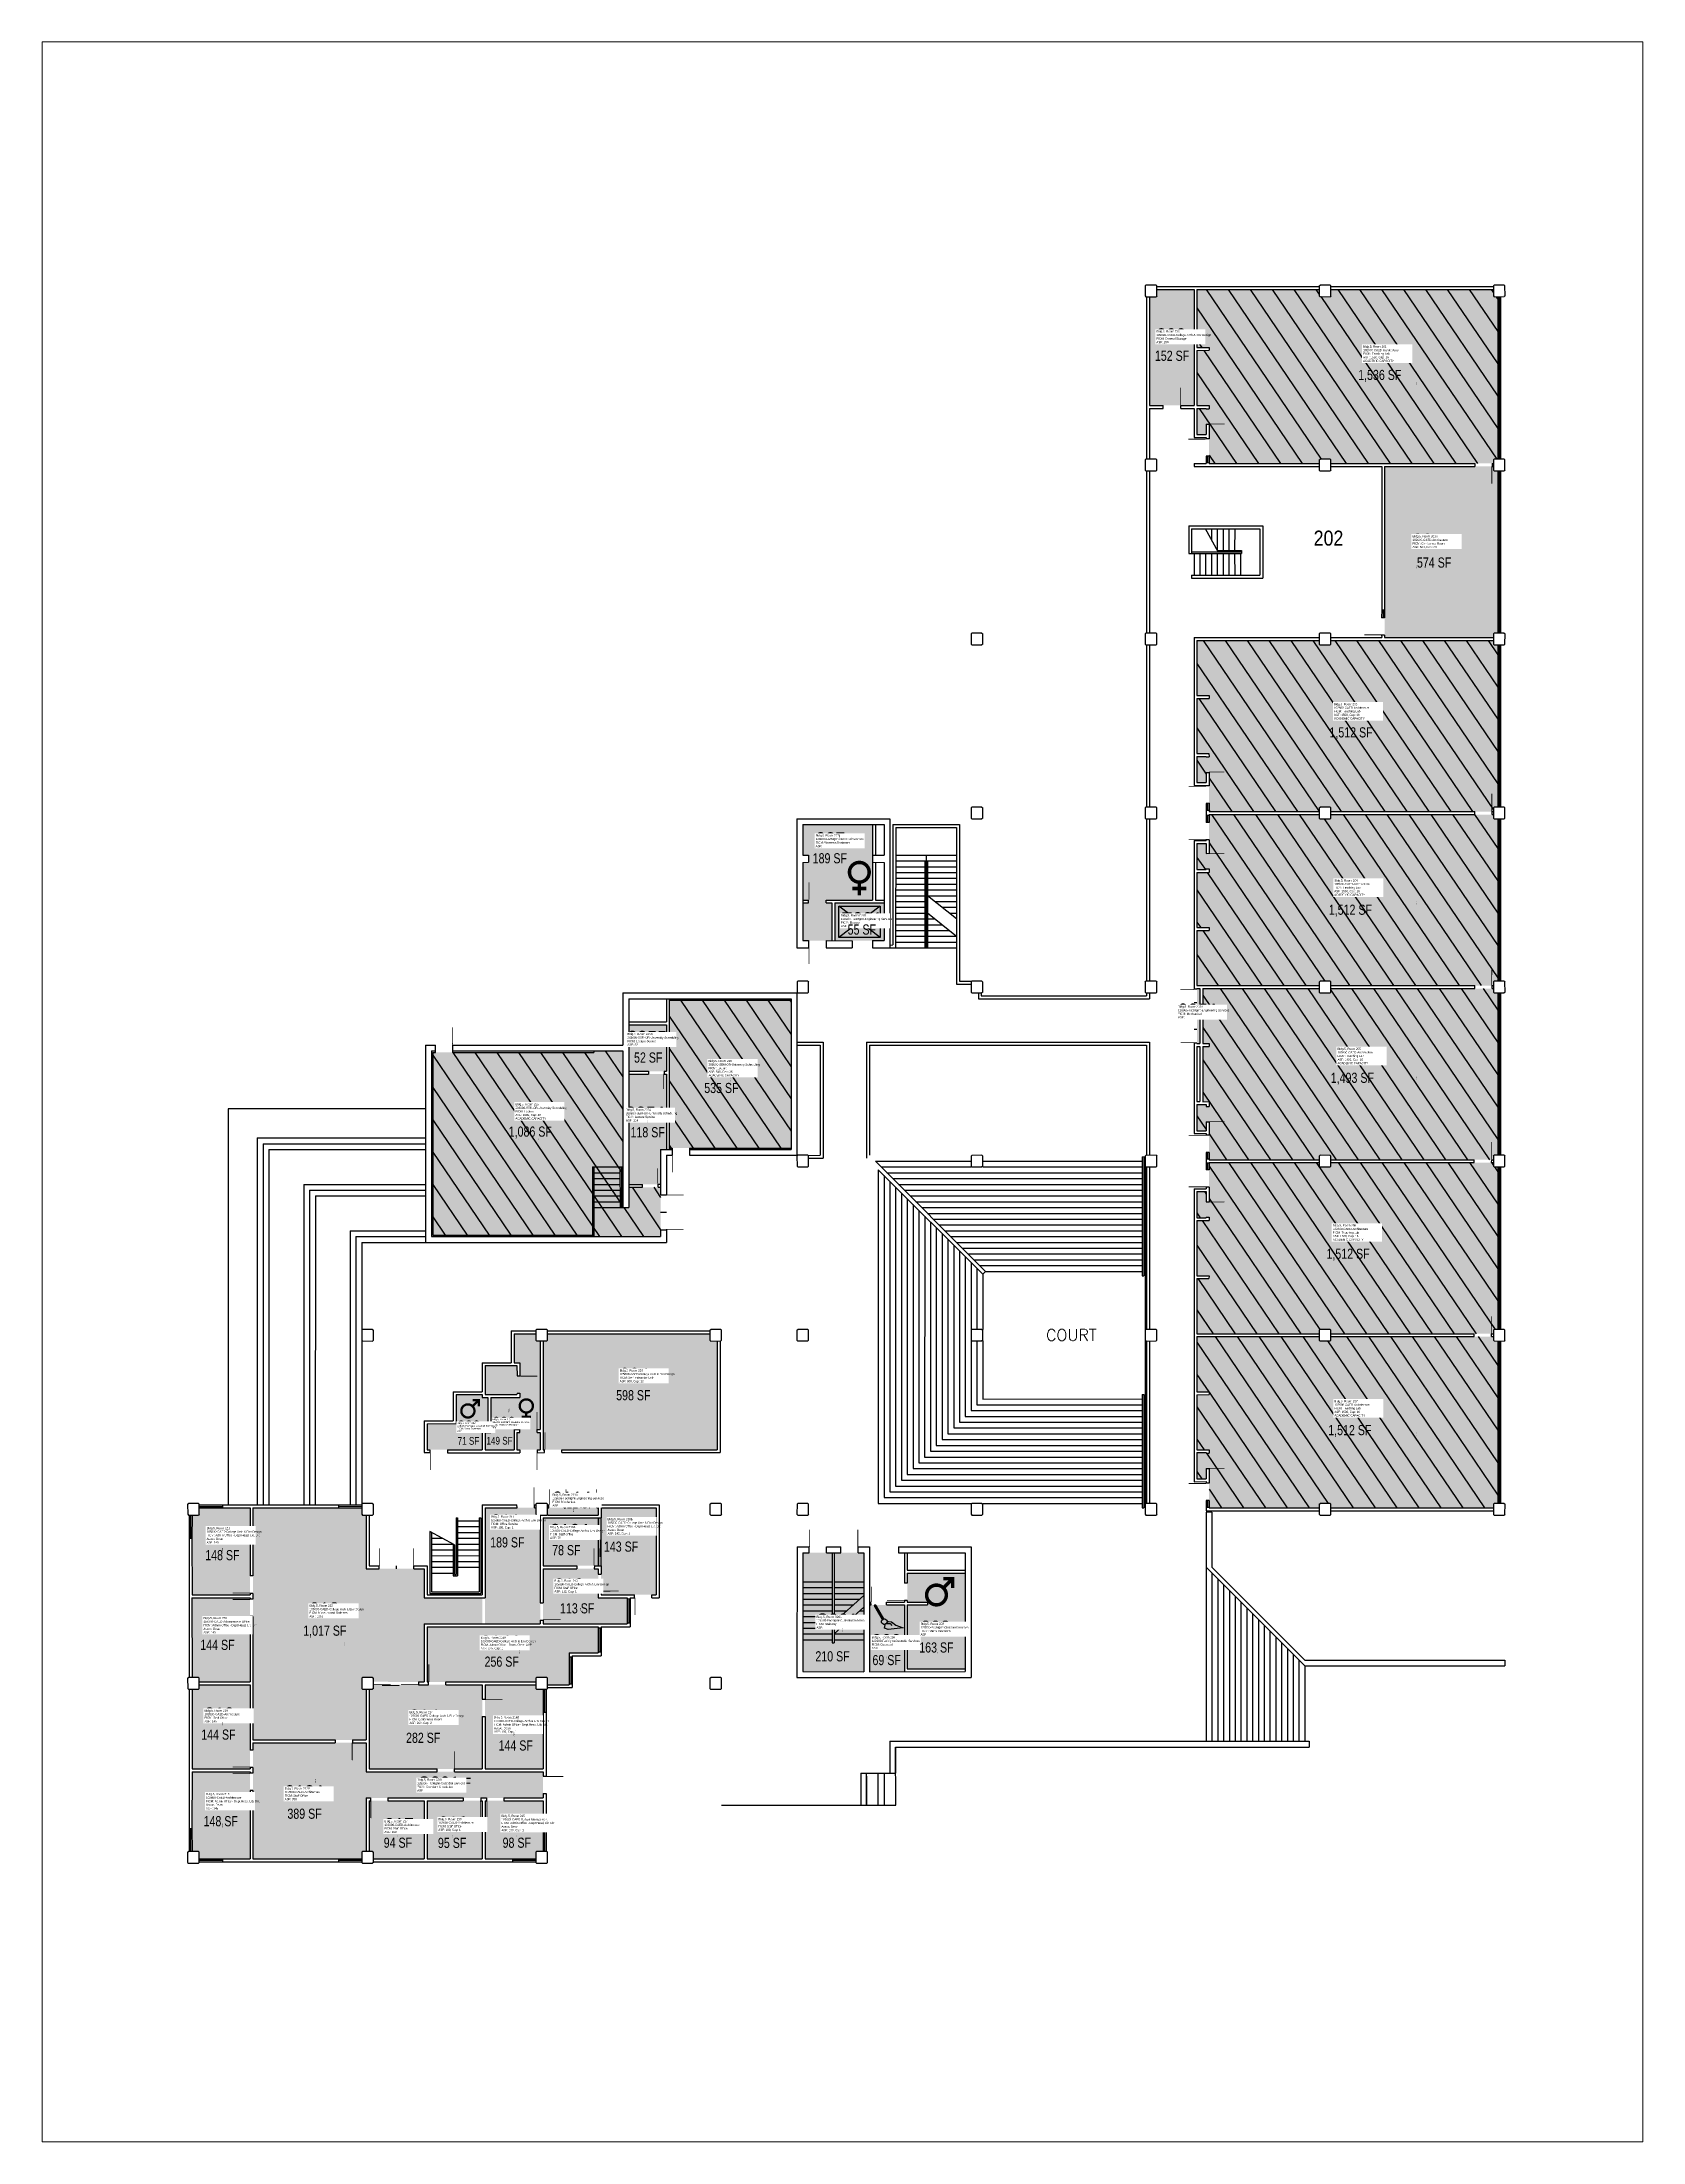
# Paper-space layout 'Layout1' of a CAD drawing. Header units: inches. Extents: x 0.3 to 8.2, y 0.3 to 10.7.
# The model-space entities are those that its viewports show. They can reach past a viewport. Long polylines and large blocks are cut down to what shows.
import ezdxf
from ezdxf.enums import TextEntityAlignment as Align

# ---------------------------------------------------------------- set-up
doc = ezdxf.new("R2010")
doc.units = ezdxf.units.IN
doc.header["$LTSCALE"] = 10
doc.header["$MEASUREMENT"] = 0
doc.layers.get('0').update_dxf_attribs({"linetype": 'CONTINUOUS'})
for name, color, linetype in [('A-DOOR', 2, 'CONTINUOUS'), ('A-FLOR', 3, 'CONTINUOUS'), ('A-GLAZ', 1, 'CONTINUOUS'), ('A-IDEN-ICON', 4, 'CONTINUOUS'), ('A-IDEN-RNUM', 7, 'CONTINUOUS'), ('A-IDEN-SNUM', 4, 'CONTINUOUS'), ('A-IDEN-TEXT', 4, 'CONTINUOUS'), ('A-IDEN-VNUM', 4, 'CONTINUOUS'), ('A-SITE', 3, 'CONTINUOUS'), ('A-WALL', 5, 'CONTINUOUS'), ('AREA-TEXT', 3, 'CONTINUOUS'), ('Rooms-Capacity', 4, 'CONTINUOUS'), ('Rooms-Category-Color', 7, 'CONTINUOUS'), ('Rooms-College-Color', 7, 'CONTINUOUS'), ('Rooms-Department-Color', 7, 'CONTINUOUS'), ('Rooms-Division-Color', 7, 'CONTINUOUS'), ('Rooms-Information', 7, 'CONTINUOUS')]:
    doc.layers.add(name, color=color, linetype=linetype)
doc.styles.add('CP_AREA', font='arial.ttf', dxfattribs={"height": 15})
doc.styles.add('CP_ROOMSNUMBER', font='arial.ttf', dxfattribs={"height": 1})
doc.styles.add('CP_ROOMVNUMBER', font='arial.ttf', dxfattribs={"width": 0.85, "height": 0.075})
doc.styles.add('TEXT', font='ROMAND')
pattern_1 = [(45, (0, 0), (-26.516504294, 26.516504294), [])]

# ---------------------------------------------------------------- blocks, each defined once
blk = doc.blocks.new('CPCUST')
for p, q in [((0.017, -0.064), (0.02, -0.047)), ((0.036, -0.07), (0.017, -0.064)), ((0.026, -0.041), (0.045, -0.041)), ((0.03, -0.034), (0.038, -0.03)), ((0.112, -0.063), (0.036, -0.07)), ((0.038, -0.03), (0.053, -0.032)), ((0.045, -0.041), (0.054, -0.051)), ((0.053, -0.032), (0.075, -0.048)), ((0.075, -0.048), (0.112, -0.063))]:
    blk.add_line(p, q)
at = {"const_width": 0.015}
blk.add_lwpolyline([(-0.03, 0.05), (0.01, -0.019)], dxfattribs=at)
at = {"const_width": 0.0075}
blk.add_lwpolyline([(-0.033, 0.048, 1), (-0.027, 0.052, 1)], format="xyb", close=True, dxfattribs=at)
blk.add_circle((0.016, -0.031), 0.0141)
blk = doc.blocks.new('CPMEN')
at = {"const_width": 0.015}
blk.add_lwpolyline([(-0.0575, -0.02, 1), (0.0275, -0.02, 1)], format="xyb", close=True, dxfattribs=at)
for points in [[(0.055, 0.01), (0.055, 0.05), (0.015, 0.05)], [(0.0151, 0.0101), (0.055, 0.05)]]:
    blk.add_lwpolyline(points, dxfattribs=at)
blk = doc.blocks.new('CPWOMEN')
at = {"const_width": 0.015}
blk.add_lwpolyline([(-0.0375, 0, 1), (0.0475, 0, 1)], format="xyb", close=True, dxfattribs=at)
for points in [[(-0.025, -0.07), (0.035, -0.07)], [(0.005, -0.04), (0.005, -0.1)]]:
    blk.add_lwpolyline(points, dxfattribs=at)

msp = doc.modelspace()

# ---------------------------------------------------------------- hatches: boundary and pattern name
at = {"layer": 'Rooms-Capacity'}
h = msp.add_hatch(dxfattribs=at)
h.set_pattern_fill('ANSI31', color=256, scale=300, style=0)
h.set_pattern_definition(pattern_1)
h.paths.add_polyline_path([(69201160.3, 27676882.4), (69201167.6, 27676883.8), (69201168.8, 27676885.6), (69201167.4, 27676893), (69201497.4, 27676956.4), (69201498.8, 27676949), (69201500.5, 27676947.8), (69201507.9, 27676949.2), (69201571.3, 27676619.3), (69201563.9, 27676617.8), (69201562.7, 27676616.1), (69201566.7, 27676595.5), (69201568.5, 27676594.3), (69201575.8, 27676595.7), (69201618.8, 27676371.8), (69201539.2, 27676356.5), (69201540.4, 27676350.6), (69201561.1, 27676354.6), (69201564.6, 27676335.9), (69201511.6, 27676325.7), (69201508, 27676344.4), (69201508.9, 27676344.6), (69201507.8, 27676350.4), (69201501, 27676349.1), (69201505.7, 27676324.6), (69201393.8, 27676303.1), (69201389, 27676327.6), (69201383.2, 27676326.5), (69201387.9, 27676301.9), (69201275.9, 27676280.4), (69201228.2, 27676528.9), (69201235.5, 27676530.3), (69201236.7, 27676532.1), (69201232.8, 27676552.7), (69201231, 27676553.9), (69201223.7, 27676552.5)])
h = msp.add_hatch(dxfattribs=at)
h.set_pattern_fill('ANSI31', color=256, scale=300, style=0)
h.set_pattern_definition(pattern_1)
h.paths.add_polyline_path([(69201154.4, 27676881.3), (69201147, 27676879.9), (69201145.2, 27676881.1), (69201143.8, 27676888.4), (69200813.9, 27676825), (69200815.3, 27676817.7), (69200814.1, 27676815.9), (69200806.7, 27676814.5), (69200870.1, 27676484.5), (69200877.5, 27676486), (69200879.2, 27676484.8), (69200883.2, 27676464.1), (69200882, 27676462.4), (69200874.6, 27676461), (69200917.7, 27676237.1), (69200997.3, 27676252.4), (69200998.4, 27676246.5), (69200977.7, 27676242.5), (69200981.3, 27676223.8), (69201034.3, 27676234), (69201030.8, 27676252.7), (69201029.8, 27676252.5), (69201028.7, 27676258.4), (69201035.5, 27676259.7), (69201040.2, 27676235.2), (69201152.2, 27676256.7), (69201147.5, 27676281.2), (69201153.4, 27676282.3), (69201158.1, 27676257.8), (69201270, 27676279.3), (69201222.3, 27676527.8), (69201214.9, 27676526.3), (69201213.2, 27676527.5), (69201209.2, 27676548.2), (69201210.4, 27676549.9), (69201217.8, 27676551.3)])
h = msp.add_hatch(dxfattribs=at)
h.set_pattern_fill('ANSI31', color=256, scale=300, style=0)
h.set_pattern_definition(pattern_1)
h.paths.add_polyline_path([(69200453.2, 27676746.6), (69200460.6, 27676748), (69200461.7, 27676749.8), (69200460.3, 27676757.1), (69200790.3, 27676820.5), (69200791.7, 27676813.1), (69200793.5, 27676812), (69200800.8, 27676813.4), (69200864.2, 27676483.4), (69200856.9, 27676482), (69200855.7, 27676480.2), (69200859.6, 27676459.6), (69200861.4, 27676458.4), (69200868.8, 27676459.8), (69200911.8, 27676235.9), (69200835.2, 27676221.2), (69200836.3, 27676215.3), (69200854, 27676218.7), (69200857.6, 27676200.1), (69200804.5, 27676189.9), (69200801, 27676208.5), (69200804.9, 27676209.3), (69200803.7, 27676215.2), (69200793.9, 27676213.3), (69200796.4, 27676200.5), (69200684.4, 27676179), (69200682, 27676191.8), (69200676.1, 27676190.7), (69200678.5, 27676177.9), (69200566.6, 27676156.4), (69200521.1, 27676393), (69200528.5, 27676394.5), (69200529.7, 27676396.2), (69200525.7, 27676416.8), (69200524, 27676418), (69200516.6, 27676416.6)])
h = msp.add_hatch(dxfattribs=at)
h.set_pattern_fill('ANSI31', color=256, scale=300, style=0)
h.set_pattern_definition(pattern_1)
h.paths.add_polyline_path([(69200322.1, 27676116.5), (69200321, 27676122.4), (69200328.4, 27676123.9), (69200333.2, 27676099.3), (69200445.1, 27676120.8), (69200440.4, 27676145.4), (69200446.3, 27676146.5), (69200451, 27676121.9), (69200563, 27676143.5), (69200515.2, 27676391.9), (69200507.9, 27676390.5), (69200506.1, 27676391.7), (69200502.1, 27676412.3), (69200503.3, 27676414.1), (69200510.7, 27676415.5), (69200447.3, 27676745.4), (69200439.9, 27676744), (69200438.2, 27676745.2), (69200436.8, 27676752.6), (69200106.8, 27676689.2), (69200108.2, 27676681.8), (69200107, 27676680.1), (69200099.7, 27676678.7), (69200163.1, 27676348.7), (69200170.4, 27676350.1), (69200172.2, 27676348.9), (69200176.1, 27676328.3), (69200174.9, 27676326.5), (69200167.6, 27676325.1), (69200210.6, 27676101.2), (69200289.5, 27676116.4), (69200290.7, 27676110.5), (69200270.7, 27676106.6), (69200274.2, 27676088), (69200327.3, 27676098.2), (69200323.7, 27676116.8)])
h = msp.add_hatch(dxfattribs=at)
h.set_pattern_fill('ANSI31', color=256, scale=300, style=0)
h.set_pattern_definition(pattern_1)
h.paths.add_polyline_path([(69199746.1, 27676610.7), (69199753.5, 27676612.1), (69199754.7, 27676613.9), (69199753.3, 27676621.3), (69200083.2, 27676684.7), (69200084.6, 27676677.3), (69200086.4, 27676676.1), (69200093.8, 27676677.5), (69200157.2, 27676347.6), (69200149.8, 27676346.1), (69200148.6, 27676344.4), (69200152.6, 27676323.8), (69200154.3, 27676322.6), (69200161.7, 27676324), (69200204.7, 27676100.1), (69200125.1, 27676084.8), (69200126.2, 27676078.9), (69200146.9, 27676082.9), (69200150.5, 27676064.2), (69200097.5, 27676054), (69200093.9, 27676072.7), (69200094.8, 27676072.9), (69200093.7, 27676078.8), (69200086.9, 27676077.4), (69200091.6, 27676052.9), (69199979.6, 27676031.4), (69199974.9, 27676055.9), (69199969, 27676054.8), (69199973.7, 27676030.3), (69199861.8, 27676008.7), (69199814, 27676257.2), (69199821.4, 27676258.6), (69199822.6, 27676260.4), (69199818.6, 27676281), (69199816.9, 27676282.2), (69199809.5, 27676280.8)])
h = msp.add_hatch(dxfattribs=at)
h.set_pattern_fill('ANSI31', color=256, scale=300, style=0)
h.set_pattern_definition(pattern_1)
h.paths.add_polyline_path([(69199033.2, 27676473.8), (69199046.4, 27676476.3), (69199047.6, 27676478.1), (69199046.2, 27676485.4), (69199376.2, 27676548.8), (69199377.6, 27676541.5), (69199379.3, 27676540.3), (69199386.7, 27676541.7), (69199450.1, 27676211.7), (69199442.7, 27676210.3), (69199441.5, 27676208.5), (69199445.5, 27676187.9), (69199447.3, 27676186.7), (69199454.6, 27676188.1), (69199497.6, 27675964.2), (69199418.1, 27675949), (69199419.2, 27675943.1), (69199439.8, 27675947), (69199443.4, 27675928.4), (69199390.4, 27675918.2), (69199386.8, 27675936.8), (69199387.8, 27675937), (69199386.7, 27675942.9), (69199379.8, 27675941.6), (69199384.5, 27675917), (69199272.6, 27675895.5), (69199267.8, 27675920.1), (69199261.9, 27675919), (69199266.7, 27675894.4), (69199148.8, 27675871.8), (69199101.1, 27676120.2), (69199114.3, 27676122.8), (69199115.5, 27676124.5), (69199111.6, 27676145.1), (69199109.8, 27676146.3), (69199096.6, 27676143.8)])
h = msp.add_hatch(dxfattribs=at)
h.set_pattern_fill('ANSI31', color=256, scale=300, style=0)
h.set_pattern_definition(pattern_1)
h.paths.add_polyline_path([(69200750.7, 27675325.2), (69201051.2, 27675382.9), (69201098.8, 27675135.4), (69200798.3, 27675077.7)])
h = msp.add_hatch(dxfattribs=at)
h.set_pattern_fill('ANSI31', color=256, scale=300, style=0)
h.set_pattern_definition(pattern_1)
h.paths.add_polyline_path([(69200919.5, 27675003.2), (69201237.7, 27675064.4), (69201235.4, 27675076.2), (69201194.2, 27675068.2), (69201181.7, 27675133.1), (69201281.9, 27675152.3), (69201308.5, 27675013.8), (69201305.5, 27675013.3), (69201367.8, 27674689.2), (69200996.6, 27674617.9), (69200933.8, 27674944.9), (69200930.8, 27674944.3)])
at = {"layer": 'Rooms-Category-Color', "true_color": 0xe3f498}
for points in [[(69201160.3, 27676882.4), (69201167.6, 27676883.8), (69201168.8, 27676885.6), (69201167.4, 27676893), (69201497.4, 27676956.4), (69201498.8, 27676949), (69201500.5, 27676947.8), (69201507.9, 27676949.2), (69201571.3, 27676619.3), (69201563.9, 27676617.8), (69201562.7, 27676616.1), (69201566.7, 27676595.5), (69201568.5, 27676594.3), (69201575.8, 27676595.7), (69201618.8, 27676371.8), (69201539.2, 27676356.5), (69201540.4, 27676350.6), (69201561.1, 27676354.6), (69201564.6, 27676335.9), (69201511.6, 27676325.7), (69201508, 27676344.4), (69201508.9, 27676344.6), (69201507.8, 27676350.4), (69201501, 27676349.1), (69201505.7, 27676324.6), (69201393.8, 27676303.1), (69201389, 27676327.6), (69201383.2, 27676326.5), (69201387.9, 27676301.9), (69201275.9, 27676280.4), (69201228.2, 27676528.9), (69201235.5, 27676530.3), (69201236.7, 27676532.1), (69201232.8, 27676552.7), (69201231, 27676553.9), (69201223.7, 27676552.5)], [(69201154.4, 27676881.3), (69201147, 27676879.9), (69201145.2, 27676881.1), (69201143.8, 27676888.4), (69200813.9, 27676825), (69200815.3, 27676817.7), (69200814.1, 27676815.9), (69200806.7, 27676814.5), (69200870.1, 27676484.5), (69200877.5, 27676486), (69200879.2, 27676484.8), (69200883.2, 27676464.1), (69200882, 27676462.4), (69200874.6, 27676461), (69200917.7, 27676237.1), (69200997.3, 27676252.4), (69200998.4, 27676246.5), (69200977.7, 27676242.5), (69200981.3, 27676223.8), (69201034.3, 27676234), (69201030.8, 27676252.7), (69201029.8, 27676252.5), (69201028.7, 27676258.4), (69201035.5, 27676259.7), (69201040.2, 27676235.2), (69201152.2, 27676256.7), (69201147.5, 27676281.2), (69201153.4, 27676282.3), (69201158.1, 27676257.8), (69201270, 27676279.3), (69201222.3, 27676527.8), (69201214.9, 27676526.3), (69201213.2, 27676527.5), (69201209.2, 27676548.2), (69201210.4, 27676549.9), (69201217.8, 27676551.3)], [(69200453.2, 27676746.6), (69200460.6, 27676748), (69200461.7, 27676749.8), (69200460.3, 27676757.1), (69200790.3, 27676820.5), (69200791.7, 27676813.1), (69200793.5, 27676812), (69200800.8, 27676813.4), (69200864.2, 27676483.4), (69200856.9, 27676482), (69200855.7, 27676480.2), (69200859.6, 27676459.6), (69200861.4, 27676458.4), (69200868.8, 27676459.8), (69200911.8, 27676235.9), (69200835.2, 27676221.2), (69200836.3, 27676215.3), (69200854, 27676218.7), (69200857.6, 27676200.1), (69200804.5, 27676189.9), (69200801, 27676208.5), (69200804.9, 27676209.3), (69200803.7, 27676215.2), (69200793.9, 27676213.3), (69200796.4, 27676200.5), (69200684.4, 27676179), (69200682, 27676191.8), (69200676.1, 27676190.7), (69200678.5, 27676177.9), (69200566.6, 27676156.4), (69200521.1, 27676393), (69200528.5, 27676394.5), (69200529.7, 27676396.2), (69200525.7, 27676416.8), (69200524, 27676418), (69200516.6, 27676416.6)], [(69200322.1, 27676116.5), (69200321, 27676122.4), (69200328.4, 27676123.9), (69200333.2, 27676099.3), (69200445.1, 27676120.8), (69200440.4, 27676145.4), (69200446.3, 27676146.5), (69200451, 27676121.9), (69200563, 27676143.5), (69200515.2, 27676391.9), (69200507.9, 27676390.5), (69200506.1, 27676391.7), (69200502.1, 27676412.3), (69200503.3, 27676414.1), (69200510.7, 27676415.5), (69200447.3, 27676745.4), (69200439.9, 27676744), (69200438.2, 27676745.2), (69200436.8, 27676752.6), (69200106.8, 27676689.2), (69200108.2, 27676681.8), (69200107, 27676680.1), (69200099.7, 27676678.7), (69200163.1, 27676348.7), (69200170.4, 27676350.1), (69200172.2, 27676348.9), (69200176.1, 27676328.3), (69200174.9, 27676326.5), (69200167.6, 27676325.1), (69200210.6, 27676101.2), (69200289.5, 27676116.4), (69200290.7, 27676110.5), (69200270.7, 27676106.6), (69200274.2, 27676088), (69200327.3, 27676098.2), (69200323.7, 27676116.8)], [(69199746.1, 27676610.7), (69199753.5, 27676612.1), (69199754.7, 27676613.9), (69199753.3, 27676621.3), (69200083.2, 27676684.7), (69200084.6, 27676677.3), (69200086.4, 27676676.1), (69200093.8, 27676677.5), (69200157.2, 27676347.6), (69200149.8, 27676346.1), (69200148.6, 27676344.4), (69200152.6, 27676323.8), (69200154.3, 27676322.6), (69200161.7, 27676324), (69200204.7, 27676100.1), (69200125.1, 27676084.8), (69200126.2, 27676078.9), (69200146.9, 27676082.9), (69200150.5, 27676064.2), (69200097.5, 27676054), (69200093.9, 27676072.7), (69200094.8, 27676072.9), (69200093.7, 27676078.8), (69200086.9, 27676077.4), (69200091.6, 27676052.9), (69199979.6, 27676031.4), (69199974.9, 27676055.9), (69199969, 27676054.8), (69199973.7, 27676030.3), (69199861.8, 27676008.7), (69199814, 27676257.2), (69199821.4, 27676258.6), (69199822.6, 27676260.4), (69199818.6, 27676281), (69199816.9, 27676282.2), (69199809.5, 27676280.8)], [(69199033.2, 27676473.8), (69199046.4, 27676476.3), (69199047.6, 27676478.1), (69199046.2, 27676485.4), (69199376.2, 27676548.8), (69199377.6, 27676541.5), (69199379.3, 27676540.3), (69199386.7, 27676541.7), (69199450.1, 27676211.7), (69199442.7, 27676210.3), (69199441.5, 27676208.5), (69199445.5, 27676187.9), (69199447.3, 27676186.7), (69199454.6, 27676188.1), (69199497.6, 27675964.2), (69199418.1, 27675949), (69199419.2, 27675943.1), (69199439.8, 27675947), (69199443.4, 27675928.4), (69199390.4, 27675918.2), (69199386.8, 27675936.8), (69199387.8, 27675937), (69199386.7, 27675942.9), (69199379.8, 27675941.6), (69199384.5, 27675917), (69199272.6, 27675895.5), (69199267.8, 27675920.1), (69199261.9, 27675919), (69199266.7, 27675894.4), (69199148.8, 27675871.8), (69199101.1, 27676120.2), (69199114.3, 27676122.8), (69199115.5, 27676124.5), (69199111.6, 27676145.1), (69199109.8, 27676146.3), (69199096.6, 27676143.8)], [(69201460, 27675290.4), (69201473.3, 27675292.9), (69201474.5, 27675294.7), (69201471.9, 27675308), (69201692.9, 27675350.4), (69201760.8, 27674996.9), (69201539.8, 27674954.4), (69201538.4, 27674961.8), (69201536.7, 27674963), (69201523.4, 27674960.4)]]:
    msp.add_hatch(color=61, dxfattribs=at).paths.add_polyline_path(points)
at = {"layer": 'Rooms-Category-Color', "true_color": 0xfa9ba3}
for points in [[(69199392.6, 27676542.8), (69199400, 27676544.2), (69199401.1, 27676546), (69199399.7, 27676553.3), (69199729.7, 27676616.7), (69199731.1, 27676609.4), (69199732.9, 27676608.2), (69199740.2, 27676609.6), (69199782.7, 27676388.6), (69199435, 27676321.9)], [(69201834.5, 27675249.3), (69202011.3, 27675283.3), (69202032.8, 27675171.3), (69201856, 27675137.4)], [(69202039.8, 27675166.6), (69202028.5, 27675225.5), (69202081.5, 27675235.7), (69202114.3, 27675064.8), (69202002.4, 27675043.3), (69201980.9, 27675155.2)], [(69201975, 27675154.1), (69201996.5, 27675042.2), (69201899.3, 27675023.5), (69201877.8, 27675135.4)], [(69202098.7, 27675177.9), (69202151.8, 27675188.1), (69202163.1, 27675129.1), (69202227.9, 27675141.6), (69202236.4, 27675097.4), (69202223.1, 27675094.9), (69202221.9, 27675093.1), (69202225.9, 27675072.5), (69202227.6, 27675071.3), (69202235, 27675072.7), (69202277.5, 27674851.7), (69202165.5, 27674830.2)], [(69202473.8, 27675133.8), (69202576.9, 27675153.7), (69202579.4, 27675140.4), (69202581.2, 27675139.2), (69202594.4, 27675141.8), (69202614.2, 27675038.6), (69202496.4, 27675016)], [(69202240.9, 27675073.8), (69202248.3, 27675075.3), (69202249.5, 27675077), (69202246.9, 27675090.3), (69202408.9, 27675121.4), (69202431.6, 27675003.6), (69202260.7, 27674970.7)], [(69201881.5, 27675004.8), (69201894.7, 27675007.3), (69201895.9, 27675009.1), (69201894.5, 27675016.4), (69202115.5, 27675058.9), (69202137, 27674946.9), (69201901.3, 27674901.7)], [(69202497.5, 27675010.1), (69202615.4, 27675032.8), (69202636.9, 27674920.8), (69202519, 27674898.2)], [(69202304.3, 27674743.9), (69202261.8, 27674964.8), (69202432.7, 27674997.7), (69202476.9, 27674767.9), (69202314.8, 27674736.7), (69202313.4, 27674744.1), (69202311.7, 27674745.3)], [(69202520.2, 27674892.3), (69202638, 27674914.9), (69202657.8, 27674811.8), (69202644.6, 27674809.2), (69202643.4, 27674807.5), (69202644.8, 27674800.1), (69202541.7, 27674780.3)], [(69202425, 27674751.8), (69202645.9, 27674794.2), (69202647.3, 27674786.9), (69202649.1, 27674785.7), (69202662.4, 27674788.2), (69202704.8, 27674567.3), (69202469.1, 27674522)], [(69202529.2, 27674527.4), (69202705.9, 27674561.4), (69202725.8, 27674458.3), (69202712.5, 27674455.7), (69202711.3, 27674454), (69202713.9, 27674440.7), (69202551.8, 27674409.6)], [(69202352.4, 27674493.5), (69202523.3, 27674526.3), (69202545.9, 27674408.4), (69202383.9, 27674377.3), (69202381.3, 27674390.6), (69202379.6, 27674391.8), (69202372.2, 27674390.3)], [(69201993, 27674424.4), (69202169.8, 27674458.4), (69202192.4, 27674340.5), (69202030.4, 27674309.4), (69202027.8, 27674322.6), (69202026.1, 27674323.8), (69202012.8, 27674321.3)], [(69202175.6, 27674459.5), (69202346.5, 27674492.3), (69202366.3, 27674389.2), (69202359, 27674387.8), (69202357.8, 27674386), (69202360.3, 27674372.8), (69202198.3, 27674341.6)]]:
    msp.add_hatch(color=241, dxfattribs=at).paths.add_polyline_path(points)
at = {"layer": 'Rooms-Category-Color', "true_color": 0xadadad}
for points in [[(69200568.8, 27676144.6), (69200567.7, 27676150.5), (69200679.7, 27676172), (69200680.8, 27676166.1)], [(69201846.5, 27675902.3), (69202041, 27675939.7), (69202063.6, 27675821.8), (69201934, 27675796.9), (69201926, 27675838.2), (69201920.1, 27675837), (69201928.1, 27675795.8), (69201869.2, 27675784.5)], [(69201935.1, 27675791), (69202070.6, 27675817.1), (69202084.2, 27675746.3), (69201948.7, 27675720.3)], [(69201844.9, 27675688.1), (69202086.5, 27675734.6), (69202110.2, 27675610.8), (69201868.7, 27675564.4), (69201857.1, 27675624.3), (69202039.8, 27675659.4), (69202039.1, 27675663.3), (69201856.4, 27675628.2)], [(69200517.1, 27675475.8), (69200593.7, 27675490.5), (69200612.9, 27675390.4), (69200536.3, 27675375.6)], [(69200362.5, 27675421.7), (69200515.7, 27675451.1), (69200533.8, 27675356.9), (69200539.7, 27675358.1), (69200537.5, 27675369.8), (69200614.1, 27675384.5), (69200625.4, 27675325.5), (69200548.8, 27675310.8), (69200546.5, 27675322.7), (69200540.6, 27675321.6), (69200542.9, 27675309.7), (69200466.3, 27675295), (69200464, 27675306.8), (69200449.3, 27675303.9), (69200451.6, 27675292.2), (69200389.7, 27675280.3)], [(69201857.1, 27675131.5), (69201871.9, 27675134.3), (69201891.7, 27675031.2), (69201877, 27675028.3)], [(69202414.8, 27675122.5), (69202467.9, 27675132.7), (69202536.9, 27674773.3), (69202483.9, 27674763.1)], [(69201527.9, 27674936.9), (69201541.2, 27674939.4), (69201542.4, 27674941.2), (69201541, 27674948.5), (69201720.7, 27674983.1), (69201721.8, 27674977.2), (69201727.7, 27674978.3), (69201726.6, 27674984.2), (69201761.9, 27674991), (69201771, 27674943.8), (69201735.6, 27674937), (69201734.5, 27674942.9), (69201728.6, 27674941.8), (69201730.9, 27674930), (69201772.1, 27674937.9), (69201783.4, 27674879), (69201748.1, 27674872.2), (69201745.8, 27674884), (69201675.1, 27674870.4), (69201663.8, 27674929.4), (69201655, 27674927.7), (69201656.1, 27674921.8), (69201659, 27674922.3), (69201671.5, 27674857.5), (69201612.6, 27674846.2), (69201600.1, 27674911), (69201620.7, 27674915), (69201619.6, 27674920.9), (69201593.1, 27674915.8), (69201595.4, 27674904), (69201536.4, 27674892.7)], [(69201672.6, 27674851.6), (69201678.5, 27674852.8), (69201676.3, 27674864.5), (69201741.1, 27674877), (69201743.3, 27674865.2), (69201784.6, 27674873.1), (69201806.1, 27674761.2), (69201753.1, 27674751), (69201741.7, 27674809.9), (69201682.8, 27674798.6)]]:
    msp.add_hatch(color=253, dxfattribs=at).paths.add_polyline_path(points)
at = {"layer": 'Rooms-Category-Color', "true_color": 0xe3c5e1}
msp.add_hatch(color=254, dxfattribs=at).paths.add_polyline_path([(69199150, 27675865.9), (69199385.6, 27675911.2), (69199403, 27675820.8), (69199182, 27675778.4), (69199179.5, 27675791.6), (69199177.7, 27675792.8), (69199164.5, 27675790.3)])
at = {"layer": 'Rooms-Category-Color', "true_color": 0xffff64}
for points in [[(69200750.7, 27675325.2), (69201051.2, 27675382.9), (69201098.8, 27675135.4), (69200798.3, 27675077.7)], [(69200919.5, 27675003.2), (69201237.7, 27675064.4), (69201235.4, 27675076.2), (69201194.2, 27675068.2), (69201181.7, 27675133.1), (69201281.9, 27675152.3), (69201308.5, 27675013.8), (69201305.5, 27675013.3), (69201367.8, 27674689.2), (69200996.6, 27674617.9), (69200933.8, 27674944.9), (69200930.8, 27674944.3)], [(69200949.6, 27675100.7), (69201102.8, 27675130.1), (69201105.1, 27675118.3), (69201175.8, 27675131.9), (69201188.3, 27675067.1), (69200964.4, 27675024.1)], [(69200958.5, 27675023), (69200864.2, 27675004.8), (69200849.5, 27675081.4), (69200943.8, 27675099.6)]]:
    msp.add_hatch(color=51, dxfattribs=at).paths.add_polyline_path(points)
at = {"layer": 'Rooms-Category-Color', "true_color": 0xffe090}
msp.add_hatch(color=41, dxfattribs=at).paths.add_polyline_path([(69202463.2, 27674520.9), (69201991.9, 27674430.3), (69201949.4, 27674651.2), (69201962.7, 27674653.8), (69201963.8, 27674655.5), (69201962.4, 27674662.9), (69202071.4, 27674683.9), (69202048.8, 27674801.7), (69202107.7, 27674813), (69202085.1, 27674930.9), (69202138.1, 27674941.1), (69202160.8, 27674823.2), (69202278.6, 27674845.9), (69202298.4, 27674742.7), (69202291, 27674741.3), (69202289.9, 27674739.6), (69202293.8, 27674718.9), (69202295.6, 27674717.8), (69202316.2, 27674721.7), (69202317.4, 27674723.5), (69202316, 27674730.8), (69202419.1, 27674750.6)])
at = {"layer": 'Rooms-College-Color', "true_color": 0xe3f498}
for points in [[(69201160.3, 27676882.4), (69201167.6, 27676883.8), (69201168.8, 27676885.6), (69201167.4, 27676893), (69201497.4, 27676956.4), (69201498.8, 27676949), (69201500.5, 27676947.8), (69201507.9, 27676949.2), (69201571.3, 27676619.3), (69201563.9, 27676617.8), (69201562.7, 27676616.1), (69201566.7, 27676595.5), (69201568.5, 27676594.3), (69201575.8, 27676595.7), (69201618.8, 27676371.8), (69201539.2, 27676356.5), (69201540.4, 27676350.6), (69201561.1, 27676354.6), (69201564.6, 27676335.9), (69201511.6, 27676325.7), (69201508, 27676344.4), (69201508.9, 27676344.6), (69201507.8, 27676350.4), (69201501, 27676349.1), (69201505.7, 27676324.6), (69201393.8, 27676303.1), (69201389, 27676327.6), (69201383.2, 27676326.5), (69201387.9, 27676301.9), (69201275.9, 27676280.4), (69201228.2, 27676528.9), (69201235.5, 27676530.3), (69201236.7, 27676532.1), (69201232.8, 27676552.7), (69201231, 27676553.9), (69201223.7, 27676552.5)], [(69201154.4, 27676881.3), (69201147, 27676879.9), (69201145.2, 27676881.1), (69201143.8, 27676888.4), (69200813.9, 27676825), (69200815.3, 27676817.7), (69200814.1, 27676815.9), (69200806.7, 27676814.5), (69200870.1, 27676484.5), (69200877.5, 27676486), (69200879.2, 27676484.8), (69200883.2, 27676464.1), (69200882, 27676462.4), (69200874.6, 27676461), (69200917.7, 27676237.1), (69200997.3, 27676252.4), (69200998.4, 27676246.5), (69200977.7, 27676242.5), (69200981.3, 27676223.8), (69201034.3, 27676234), (69201030.8, 27676252.7), (69201029.8, 27676252.5), (69201028.7, 27676258.4), (69201035.5, 27676259.7), (69201040.2, 27676235.2), (69201152.2, 27676256.7), (69201147.5, 27676281.2), (69201153.4, 27676282.3), (69201158.1, 27676257.8), (69201270, 27676279.3), (69201222.3, 27676527.8), (69201214.9, 27676526.3), (69201213.2, 27676527.5), (69201209.2, 27676548.2), (69201210.4, 27676549.9), (69201217.8, 27676551.3)], [(69200453.2, 27676746.6), (69200460.6, 27676748), (69200461.7, 27676749.8), (69200460.3, 27676757.1), (69200790.3, 27676820.5), (69200791.7, 27676813.1), (69200793.5, 27676812), (69200800.8, 27676813.4), (69200864.2, 27676483.4), (69200856.9, 27676482), (69200855.7, 27676480.2), (69200859.6, 27676459.6), (69200861.4, 27676458.4), (69200868.8, 27676459.8), (69200911.8, 27676235.9), (69200835.2, 27676221.2), (69200836.3, 27676215.3), (69200854, 27676218.7), (69200857.6, 27676200.1), (69200804.5, 27676189.9), (69200801, 27676208.5), (69200804.9, 27676209.3), (69200803.7, 27676215.2), (69200793.9, 27676213.3), (69200796.4, 27676200.5), (69200684.4, 27676179), (69200682, 27676191.8), (69200676.1, 27676190.7), (69200678.5, 27676177.9), (69200566.6, 27676156.4), (69200521.1, 27676393), (69200528.5, 27676394.5), (69200529.7, 27676396.2), (69200525.7, 27676416.8), (69200524, 27676418), (69200516.6, 27676416.6)], [(69200322.1, 27676116.5), (69200321, 27676122.4), (69200328.4, 27676123.9), (69200333.2, 27676099.3), (69200445.1, 27676120.8), (69200440.4, 27676145.4), (69200446.3, 27676146.5), (69200451, 27676121.9), (69200563, 27676143.5), (69200515.2, 27676391.9), (69200507.9, 27676390.5), (69200506.1, 27676391.7), (69200502.1, 27676412.3), (69200503.3, 27676414.1), (69200510.7, 27676415.5), (69200447.3, 27676745.4), (69200439.9, 27676744), (69200438.2, 27676745.2), (69200436.8, 27676752.6), (69200106.8, 27676689.2), (69200108.2, 27676681.8), (69200107, 27676680.1), (69200099.7, 27676678.7), (69200163.1, 27676348.7), (69200170.4, 27676350.1), (69200172.2, 27676348.9), (69200176.1, 27676328.3), (69200174.9, 27676326.5), (69200167.6, 27676325.1), (69200210.6, 27676101.2), (69200289.5, 27676116.4), (69200290.7, 27676110.5), (69200270.7, 27676106.6), (69200274.2, 27676088), (69200327.3, 27676098.2), (69200323.7, 27676116.8)], [(69199746.1, 27676610.7), (69199753.5, 27676612.1), (69199754.7, 27676613.9), (69199753.3, 27676621.3), (69200083.2, 27676684.7), (69200084.6, 27676677.3), (69200086.4, 27676676.1), (69200093.8, 27676677.5), (69200157.2, 27676347.6), (69200149.8, 27676346.1), (69200148.6, 27676344.4), (69200152.6, 27676323.8), (69200154.3, 27676322.6), (69200161.7, 27676324), (69200204.7, 27676100.1), (69200125.1, 27676084.8), (69200126.2, 27676078.9), (69200146.9, 27676082.9), (69200150.5, 27676064.2), (69200097.5, 27676054), (69200093.9, 27676072.7), (69200094.8, 27676072.9), (69200093.7, 27676078.8), (69200086.9, 27676077.4), (69200091.6, 27676052.9), (69199979.6, 27676031.4), (69199974.9, 27676055.9), (69199969, 27676054.8), (69199973.7, 27676030.3), (69199861.8, 27676008.7), (69199814, 27676257.2), (69199821.4, 27676258.6), (69199822.6, 27676260.4), (69199818.6, 27676281), (69199816.9, 27676282.2), (69199809.5, 27676280.8)], [(69199392.6, 27676542.8), (69199400, 27676544.2), (69199401.1, 27676546), (69199399.7, 27676553.3), (69199729.7, 27676616.7), (69199731.1, 27676609.4), (69199732.9, 27676608.2), (69199740.2, 27676609.6), (69199782.7, 27676388.6), (69199435, 27676321.9)], [(69199033.2, 27676473.8), (69199046.4, 27676476.3), (69199047.6, 27676478.1), (69199046.2, 27676485.4), (69199376.2, 27676548.8), (69199377.6, 27676541.5), (69199379.3, 27676540.3), (69199386.7, 27676541.7), (69199450.1, 27676211.7), (69199442.7, 27676210.3), (69199441.5, 27676208.5), (69199445.5, 27676187.9), (69199447.3, 27676186.7), (69199454.6, 27676188.1), (69199497.6, 27675964.2), (69199418.1, 27675949), (69199419.2, 27675943.1), (69199439.8, 27675947), (69199443.4, 27675928.4), (69199390.4, 27675918.2), (69199386.8, 27675936.8), (69199387.8, 27675937), (69199386.7, 27675942.9), (69199379.8, 27675941.6), (69199384.5, 27675917), (69199272.6, 27675895.5), (69199267.8, 27675920.1), (69199261.9, 27675919), (69199266.7, 27675894.4), (69199148.8, 27675871.8), (69199101.1, 27676120.2), (69199114.3, 27676122.8), (69199115.5, 27676124.5), (69199111.6, 27676145.1), (69199109.8, 27676146.3), (69199096.6, 27676143.8)], [(69199150, 27675865.9), (69199385.6, 27675911.2), (69199403, 27675820.8), (69199182, 27675778.4), (69199179.5, 27675791.6), (69199177.7, 27675792.8), (69199164.5, 27675790.3)], [(69201460, 27675290.4), (69201473.3, 27675292.9), (69201474.5, 27675294.7), (69201471.9, 27675308), (69201692.9, 27675350.4), (69201760.8, 27674996.9), (69201539.8, 27674954.4), (69201538.4, 27674961.8), (69201536.7, 27674963), (69201523.4, 27674960.4)], [(69202304.3, 27674743.9), (69202261.8, 27674964.8), (69202432.7, 27674997.7), (69202476.9, 27674767.9), (69202314.8, 27674736.7), (69202313.4, 27674744.1), (69202311.7, 27674745.3)], [(69202463.2, 27674520.9), (69201991.9, 27674430.3), (69201949.4, 27674651.2), (69201962.7, 27674653.8), (69201963.8, 27674655.5), (69201962.4, 27674662.9), (69202071.4, 27674683.9), (69202048.8, 27674801.7), (69202107.7, 27674813), (69202085.1, 27674930.9), (69202138.1, 27674941.1), (69202160.8, 27674823.2), (69202278.6, 27674845.9), (69202298.4, 27674742.7), (69202291, 27674741.3), (69202289.9, 27674739.6), (69202293.8, 27674718.9), (69202295.6, 27674717.8), (69202316.2, 27674721.7), (69202317.4, 27674723.5), (69202316, 27674730.8), (69202419.1, 27674750.6)], [(69202425, 27674751.8), (69202645.9, 27674794.2), (69202647.3, 27674786.9), (69202649.1, 27674785.7), (69202662.4, 27674788.2), (69202704.8, 27674567.3), (69202469.1, 27674522)], [(69202529.2, 27674527.4), (69202705.9, 27674561.4), (69202725.8, 27674458.3), (69202712.5, 27674455.7), (69202711.3, 27674454), (69202713.9, 27674440.7), (69202551.8, 27674409.6)], [(69202352.4, 27674493.5), (69202523.3, 27674526.3), (69202545.9, 27674408.4), (69202383.9, 27674377.3), (69202381.3, 27674390.6), (69202379.6, 27674391.8), (69202372.2, 27674390.3)], [(69201993, 27674424.4), (69202169.8, 27674458.4), (69202192.4, 27674340.5), (69202030.4, 27674309.4), (69202027.8, 27674322.6), (69202026.1, 27674323.8), (69202012.8, 27674321.3)], [(69202175.6, 27674459.5), (69202346.5, 27674492.3), (69202366.3, 27674389.2), (69202359, 27674387.8), (69202357.8, 27674386), (69202360.3, 27674372.8), (69202198.3, 27674341.6)]]:
    msp.add_hatch(color=61, dxfattribs=at).paths.add_polyline_path(points)
at = {"layer": 'Rooms-College-Color', "true_color": 0xadadad}
for points in [[(69200568.8, 27676144.6), (69200567.7, 27676150.5), (69200679.7, 27676172), (69200680.8, 27676166.1)], [(69201846.5, 27675902.3), (69202041, 27675939.7), (69202063.6, 27675821.8), (69201934, 27675796.9), (69201926, 27675838.2), (69201920.1, 27675837), (69201928.1, 27675795.8), (69201869.2, 27675784.5)], [(69201935.1, 27675791), (69202070.6, 27675817.1), (69202084.2, 27675746.3), (69201948.7, 27675720.3)], [(69201844.9, 27675688.1), (69202086.5, 27675734.6), (69202110.2, 27675610.8), (69201868.7, 27675564.4), (69201857.1, 27675624.3), (69202039.8, 27675659.4), (69202039.1, 27675663.3), (69201856.4, 27675628.2)], [(69200517.1, 27675475.8), (69200593.7, 27675490.5), (69200612.9, 27675390.4), (69200536.3, 27675375.6)], [(69200362.5, 27675421.7), (69200515.7, 27675451.1), (69200533.8, 27675356.9), (69200539.7, 27675358.1), (69200537.5, 27675369.8), (69200614.1, 27675384.5), (69200625.4, 27675325.5), (69200548.8, 27675310.8), (69200546.5, 27675322.7), (69200540.6, 27675321.6), (69200542.9, 27675309.7), (69200466.3, 27675295), (69200464, 27675306.8), (69200449.3, 27675303.9), (69200451.6, 27675292.2), (69200389.7, 27675280.3)], [(69201857.1, 27675131.5), (69201871.9, 27675134.3), (69201891.7, 27675031.2), (69201877, 27675028.3)], [(69202414.8, 27675122.5), (69202467.9, 27675132.7), (69202536.9, 27674773.3), (69202483.9, 27674763.1)], [(69201527.9, 27674936.9), (69201541.2, 27674939.4), (69201542.4, 27674941.2), (69201541, 27674948.5), (69201720.7, 27674983.1), (69201721.8, 27674977.2), (69201727.7, 27674978.3), (69201726.6, 27674984.2), (69201761.9, 27674991), (69201771, 27674943.8), (69201735.6, 27674937), (69201734.5, 27674942.9), (69201728.6, 27674941.8), (69201730.9, 27674930), (69201772.1, 27674937.9), (69201783.4, 27674879), (69201748.1, 27674872.2), (69201745.8, 27674884), (69201675.1, 27674870.4), (69201663.8, 27674929.4), (69201655, 27674927.7), (69201656.1, 27674921.8), (69201659, 27674922.3), (69201671.5, 27674857.5), (69201612.6, 27674846.2), (69201600.1, 27674911), (69201620.7, 27674915), (69201619.6, 27674920.9), (69201593.1, 27674915.8), (69201595.4, 27674904), (69201536.4, 27674892.7)], [(69201672.6, 27674851.6), (69201678.5, 27674852.8), (69201676.3, 27674864.5), (69201741.1, 27674877), (69201743.3, 27674865.2), (69201784.6, 27674873.1), (69201806.1, 27674761.2), (69201753.1, 27674751), (69201741.7, 27674809.9), (69201682.8, 27674798.6)]]:
    msp.add_hatch(color=253, dxfattribs=at).paths.add_polyline_path(points)
at = {"layer": 'Rooms-College-Color', "true_color": 0xffff64}
for points in [[(69200750.7, 27675325.2), (69201051.2, 27675382.9), (69201098.8, 27675135.4), (69200798.3, 27675077.7)], [(69200919.5, 27675003.2), (69201237.7, 27675064.4), (69201235.4, 27675076.2), (69201194.2, 27675068.2), (69201181.7, 27675133.1), (69201281.9, 27675152.3), (69201308.5, 27675013.8), (69201305.5, 27675013.3), (69201367.8, 27674689.2), (69200996.6, 27674617.9), (69200933.8, 27674944.9), (69200930.8, 27674944.3)], [(69200949.6, 27675100.7), (69201102.8, 27675130.1), (69201105.1, 27675118.3), (69201175.8, 27675131.9), (69201188.3, 27675067.1), (69200964.4, 27675024.1)], [(69200958.5, 27675023), (69200864.2, 27675004.8), (69200849.5, 27675081.4), (69200943.8, 27675099.6)]]:
    msp.add_hatch(color=51, dxfattribs=at).paths.add_polyline_path(points)
at = {"layer": 'Rooms-College-Color', "true_color": 0x80bc67}
for points in [[(69201834.5, 27675249.3), (69202011.3, 27675283.3), (69202032.8, 27675171.3), (69201856, 27675137.4)], [(69202039.8, 27675166.6), (69202028.5, 27675225.5), (69202081.5, 27675235.7), (69202114.3, 27675064.8), (69202002.4, 27675043.3), (69201980.9, 27675155.2)], [(69201975, 27675154.1), (69201996.5, 27675042.2), (69201899.3, 27675023.5), (69201877.8, 27675135.4)], [(69202098.7, 27675177.9), (69202151.8, 27675188.1), (69202163.1, 27675129.1), (69202227.9, 27675141.6), (69202236.4, 27675097.4), (69202223.1, 27675094.9), (69202221.9, 27675093.1), (69202225.9, 27675072.5), (69202227.6, 27675071.3), (69202235, 27675072.7), (69202277.5, 27674851.7), (69202165.5, 27674830.2)], [(69202473.8, 27675133.8), (69202576.9, 27675153.7), (69202579.4, 27675140.4), (69202581.2, 27675139.2), (69202594.4, 27675141.8), (69202614.2, 27675038.6), (69202496.4, 27675016)], [(69202240.9, 27675073.8), (69202248.3, 27675075.3), (69202249.5, 27675077), (69202246.9, 27675090.3), (69202408.9, 27675121.4), (69202431.6, 27675003.6), (69202260.7, 27674970.7)], [(69201881.5, 27675004.8), (69201894.7, 27675007.3), (69201895.9, 27675009.1), (69201894.5, 27675016.4), (69202115.5, 27675058.9), (69202137, 27674946.9), (69201901.3, 27674901.7)], [(69202497.5, 27675010.1), (69202615.4, 27675032.8), (69202636.9, 27674920.8), (69202519, 27674898.2)], [(69202520.2, 27674892.3), (69202638, 27674914.9), (69202657.8, 27674811.8), (69202644.6, 27674809.2), (69202643.4, 27674807.5), (69202644.8, 27674800.1), (69202541.7, 27674780.3)]]:
    msp.add_hatch(color=83, dxfattribs=at).paths.add_polyline_path(points)
at = {"layer": 'Rooms-Department-Color', "true_color": 0xe3f498}
for points in [[(69201160.3, 27676882.4), (69201167.6, 27676883.8), (69201168.8, 27676885.6), (69201167.4, 27676893), (69201497.4, 27676956.4), (69201498.8, 27676949), (69201500.5, 27676947.8), (69201507.9, 27676949.2), (69201571.3, 27676619.3), (69201563.9, 27676617.8), (69201562.7, 27676616.1), (69201566.7, 27676595.5), (69201568.5, 27676594.3), (69201575.8, 27676595.7), (69201618.8, 27676371.8), (69201539.2, 27676356.5), (69201540.4, 27676350.6), (69201561.1, 27676354.6), (69201564.6, 27676335.9), (69201511.6, 27676325.7), (69201508, 27676344.4), (69201508.9, 27676344.6), (69201507.8, 27676350.4), (69201501, 27676349.1), (69201505.7, 27676324.6), (69201393.8, 27676303.1), (69201389, 27676327.6), (69201383.2, 27676326.5), (69201387.9, 27676301.9), (69201275.9, 27676280.4), (69201228.2, 27676528.9), (69201235.5, 27676530.3), (69201236.7, 27676532.1), (69201232.8, 27676552.7), (69201231, 27676553.9), (69201223.7, 27676552.5)], [(69201154.4, 27676881.3), (69201147, 27676879.9), (69201145.2, 27676881.1), (69201143.8, 27676888.4), (69200813.9, 27676825), (69200815.3, 27676817.7), (69200814.1, 27676815.9), (69200806.7, 27676814.5), (69200870.1, 27676484.5), (69200877.5, 27676486), (69200879.2, 27676484.8), (69200883.2, 27676464.1), (69200882, 27676462.4), (69200874.6, 27676461), (69200917.7, 27676237.1), (69200997.3, 27676252.4), (69200998.4, 27676246.5), (69200977.7, 27676242.5), (69200981.3, 27676223.8), (69201034.3, 27676234), (69201030.8, 27676252.7), (69201029.8, 27676252.5), (69201028.7, 27676258.4), (69201035.5, 27676259.7), (69201040.2, 27676235.2), (69201152.2, 27676256.7), (69201147.5, 27676281.2), (69201153.4, 27676282.3), (69201158.1, 27676257.8), (69201270, 27676279.3), (69201222.3, 27676527.8), (69201214.9, 27676526.3), (69201213.2, 27676527.5), (69201209.2, 27676548.2), (69201210.4, 27676549.9), (69201217.8, 27676551.3)], [(69200453.2, 27676746.6), (69200460.6, 27676748), (69200461.7, 27676749.8), (69200460.3, 27676757.1), (69200790.3, 27676820.5), (69200791.7, 27676813.1), (69200793.5, 27676812), (69200800.8, 27676813.4), (69200864.2, 27676483.4), (69200856.9, 27676482), (69200855.7, 27676480.2), (69200859.6, 27676459.6), (69200861.4, 27676458.4), (69200868.8, 27676459.8), (69200911.8, 27676235.9), (69200835.2, 27676221.2), (69200836.3, 27676215.3), (69200854, 27676218.7), (69200857.6, 27676200.1), (69200804.5, 27676189.9), (69200801, 27676208.5), (69200804.9, 27676209.3), (69200803.7, 27676215.2), (69200793.9, 27676213.3), (69200796.4, 27676200.5), (69200684.4, 27676179), (69200682, 27676191.8), (69200676.1, 27676190.7), (69200678.5, 27676177.9), (69200566.6, 27676156.4), (69200521.1, 27676393), (69200528.5, 27676394.5), (69200529.7, 27676396.2), (69200525.7, 27676416.8), (69200524, 27676418), (69200516.6, 27676416.6)], [(69200322.1, 27676116.5), (69200321, 27676122.4), (69200328.4, 27676123.9), (69200333.2, 27676099.3), (69200445.1, 27676120.8), (69200440.4, 27676145.4), (69200446.3, 27676146.5), (69200451, 27676121.9), (69200563, 27676143.5), (69200515.2, 27676391.9), (69200507.9, 27676390.5), (69200506.1, 27676391.7), (69200502.1, 27676412.3), (69200503.3, 27676414.1), (69200510.7, 27676415.5), (69200447.3, 27676745.4), (69200439.9, 27676744), (69200438.2, 27676745.2), (69200436.8, 27676752.6), (69200106.8, 27676689.2), (69200108.2, 27676681.8), (69200107, 27676680.1), (69200099.7, 27676678.7), (69200163.1, 27676348.7), (69200170.4, 27676350.1), (69200172.2, 27676348.9), (69200176.1, 27676328.3), (69200174.9, 27676326.5), (69200167.6, 27676325.1), (69200210.6, 27676101.2), (69200289.5, 27676116.4), (69200290.7, 27676110.5), (69200270.7, 27676106.6), (69200274.2, 27676088), (69200327.3, 27676098.2), (69200323.7, 27676116.8)], [(69199746.1, 27676610.7), (69199753.5, 27676612.1), (69199754.7, 27676613.9), (69199753.3, 27676621.3), (69200083.2, 27676684.7), (69200084.6, 27676677.3), (69200086.4, 27676676.1), (69200093.8, 27676677.5), (69200157.2, 27676347.6), (69200149.8, 27676346.1), (69200148.6, 27676344.4), (69200152.6, 27676323.8), (69200154.3, 27676322.6), (69200161.7, 27676324), (69200204.7, 27676100.1), (69200125.1, 27676084.8), (69200126.2, 27676078.9), (69200146.9, 27676082.9), (69200150.5, 27676064.2), (69200097.5, 27676054), (69200093.9, 27676072.7), (69200094.8, 27676072.9), (69200093.7, 27676078.8), (69200086.9, 27676077.4), (69200091.6, 27676052.9), (69199979.6, 27676031.4), (69199974.9, 27676055.9), (69199969, 27676054.8), (69199973.7, 27676030.3), (69199861.8, 27676008.7), (69199814, 27676257.2), (69199821.4, 27676258.6), (69199822.6, 27676260.4), (69199818.6, 27676281), (69199816.9, 27676282.2), (69199809.5, 27676280.8)], [(69199392.6, 27676542.8), (69199400, 27676544.2), (69199401.1, 27676546), (69199399.7, 27676553.3), (69199729.7, 27676616.7), (69199731.1, 27676609.4), (69199732.9, 27676608.2), (69199740.2, 27676609.6), (69199782.7, 27676388.6), (69199435, 27676321.9)], [(69199033.2, 27676473.8), (69199046.4, 27676476.3), (69199047.6, 27676478.1), (69199046.2, 27676485.4), (69199376.2, 27676548.8), (69199377.6, 27676541.5), (69199379.3, 27676540.3), (69199386.7, 27676541.7), (69199450.1, 27676211.7), (69199442.7, 27676210.3), (69199441.5, 27676208.5), (69199445.5, 27676187.9), (69199447.3, 27676186.7), (69199454.6, 27676188.1), (69199497.6, 27675964.2), (69199418.1, 27675949), (69199419.2, 27675943.1), (69199439.8, 27675947), (69199443.4, 27675928.4), (69199390.4, 27675918.2), (69199386.8, 27675936.8), (69199387.8, 27675937), (69199386.7, 27675942.9), (69199379.8, 27675941.6), (69199384.5, 27675917), (69199272.6, 27675895.5), (69199267.8, 27675920.1), (69199261.9, 27675919), (69199266.7, 27675894.4), (69199148.8, 27675871.8), (69199101.1, 27676120.2), (69199114.3, 27676122.8), (69199115.5, 27676124.5), (69199111.6, 27676145.1), (69199109.8, 27676146.3), (69199096.6, 27676143.8)], [(69199150, 27675865.9), (69199385.6, 27675911.2), (69199403, 27675820.8), (69199182, 27675778.4), (69199179.5, 27675791.6), (69199177.7, 27675792.8), (69199164.5, 27675790.3)], [(69201460, 27675290.4), (69201473.3, 27675292.9), (69201474.5, 27675294.7), (69201471.9, 27675308), (69201692.9, 27675350.4), (69201760.8, 27674996.9), (69201539.8, 27674954.4), (69201538.4, 27674961.8), (69201536.7, 27674963), (69201523.4, 27674960.4)], [(69201834.5, 27675249.3), (69202011.3, 27675283.3), (69202032.8, 27675171.3), (69201856, 27675137.4)], [(69202039.8, 27675166.6), (69202028.5, 27675225.5), (69202081.5, 27675235.7), (69202114.3, 27675064.8), (69202002.4, 27675043.3), (69201980.9, 27675155.2)], [(69201975, 27675154.1), (69201996.5, 27675042.2), (69201899.3, 27675023.5), (69201877.8, 27675135.4)], [(69202098.7, 27675177.9), (69202151.8, 27675188.1), (69202163.1, 27675129.1), (69202227.9, 27675141.6), (69202236.4, 27675097.4), (69202223.1, 27675094.9), (69202221.9, 27675093.1), (69202225.9, 27675072.5), (69202227.6, 27675071.3), (69202235, 27675072.7), (69202277.5, 27674851.7), (69202165.5, 27674830.2)], [(69202473.8, 27675133.8), (69202576.9, 27675153.7), (69202579.4, 27675140.4), (69202581.2, 27675139.2), (69202594.4, 27675141.8), (69202614.2, 27675038.6), (69202496.4, 27675016)], [(69202240.9, 27675073.8), (69202248.3, 27675075.3), (69202249.5, 27675077), (69202246.9, 27675090.3), (69202408.9, 27675121.4), (69202431.6, 27675003.6), (69202260.7, 27674970.7)], [(69201881.5, 27675004.8), (69201894.7, 27675007.3), (69201895.9, 27675009.1), (69201894.5, 27675016.4), (69202115.5, 27675058.9), (69202137, 27674946.9), (69201901.3, 27674901.7)], [(69202497.5, 27675010.1), (69202615.4, 27675032.8), (69202636.9, 27674920.8), (69202519, 27674898.2)], [(69202304.3, 27674743.9), (69202261.8, 27674964.8), (69202432.7, 27674997.7), (69202476.9, 27674767.9), (69202314.8, 27674736.7), (69202313.4, 27674744.1), (69202311.7, 27674745.3)], [(69202463.2, 27674520.9), (69201991.9, 27674430.3), (69201949.4, 27674651.2), (69201962.7, 27674653.8), (69201963.8, 27674655.5), (69201962.4, 27674662.9), (69202071.4, 27674683.9), (69202048.8, 27674801.7), (69202107.7, 27674813), (69202085.1, 27674930.9), (69202138.1, 27674941.1), (69202160.8, 27674823.2), (69202278.6, 27674845.9), (69202298.4, 27674742.7), (69202291, 27674741.3), (69202289.9, 27674739.6), (69202293.8, 27674718.9), (69202295.6, 27674717.8), (69202316.2, 27674721.7), (69202317.4, 27674723.5), (69202316, 27674730.8), (69202419.1, 27674750.6)], [(69202520.2, 27674892.3), (69202638, 27674914.9), (69202657.8, 27674811.8), (69202644.6, 27674809.2), (69202643.4, 27674807.5), (69202644.8, 27674800.1), (69202541.7, 27674780.3)], [(69202425, 27674751.8), (69202645.9, 27674794.2), (69202647.3, 27674786.9), (69202649.1, 27674785.7), (69202662.4, 27674788.2), (69202704.8, 27674567.3), (69202469.1, 27674522)], [(69202529.2, 27674527.4), (69202705.9, 27674561.4), (69202725.8, 27674458.3), (69202712.5, 27674455.7), (69202711.3, 27674454), (69202713.9, 27674440.7), (69202551.8, 27674409.6)], [(69202352.4, 27674493.5), (69202523.3, 27674526.3), (69202545.9, 27674408.4), (69202383.9, 27674377.3), (69202381.3, 27674390.6), (69202379.6, 27674391.8), (69202372.2, 27674390.3)], [(69201993, 27674424.4), (69202169.8, 27674458.4), (69202192.4, 27674340.5), (69202030.4, 27674309.4), (69202027.8, 27674322.6), (69202026.1, 27674323.8), (69202012.8, 27674321.3)], [(69202175.6, 27674459.5), (69202346.5, 27674492.3), (69202366.3, 27674389.2), (69202359, 27674387.8), (69202357.8, 27674386), (69202360.3, 27674372.8), (69202198.3, 27674341.6)]]:
    msp.add_hatch(color=61, dxfattribs=at).paths.add_polyline_path(points)
at = {"layer": 'Rooms-Department-Color', "true_color": 0xacacac}
for points in [[(69200568.8, 27676144.6), (69200567.7, 27676150.5), (69200679.7, 27676172), (69200680.8, 27676166.1)], [(69201846.5, 27675902.3), (69202041, 27675939.7), (69202063.6, 27675821.8), (69201934, 27675796.9), (69201926, 27675838.2), (69201920.1, 27675837), (69201928.1, 27675795.8), (69201869.2, 27675784.5)], [(69201935.1, 27675791), (69202070.6, 27675817.1), (69202084.2, 27675746.3), (69201948.7, 27675720.3)], [(69201844.9, 27675688.1), (69202086.5, 27675734.6), (69202110.2, 27675610.8), (69201868.7, 27675564.4), (69201857.1, 27675624.3), (69202039.8, 27675659.4), (69202039.1, 27675663.3), (69201856.4, 27675628.2)], [(69200517.1, 27675475.8), (69200593.7, 27675490.5), (69200612.9, 27675390.4), (69200536.3, 27675375.6)], [(69200362.5, 27675421.7), (69200515.7, 27675451.1), (69200533.8, 27675356.9), (69200539.7, 27675358.1), (69200537.5, 27675369.8), (69200614.1, 27675384.5), (69200625.4, 27675325.5), (69200548.8, 27675310.8), (69200546.5, 27675322.7), (69200540.6, 27675321.6), (69200542.9, 27675309.7), (69200466.3, 27675295), (69200464, 27675306.8), (69200449.3, 27675303.9), (69200451.6, 27675292.2), (69200389.7, 27675280.3)], [(69201857.1, 27675131.5), (69201871.9, 27675134.3), (69201891.7, 27675031.2), (69201877, 27675028.3)], [(69202414.8, 27675122.5), (69202467.9, 27675132.7), (69202536.9, 27674773.3), (69202483.9, 27674763.1)], [(69201527.9, 27674936.9), (69201541.2, 27674939.4), (69201542.4, 27674941.2), (69201541, 27674948.5), (69201720.7, 27674983.1), (69201721.8, 27674977.2), (69201727.7, 27674978.3), (69201726.6, 27674984.2), (69201761.9, 27674991), (69201771, 27674943.8), (69201735.6, 27674937), (69201734.5, 27674942.9), (69201728.6, 27674941.8), (69201730.9, 27674930), (69201772.1, 27674937.9), (69201783.4, 27674879), (69201748.1, 27674872.2), (69201745.8, 27674884), (69201675.1, 27674870.4), (69201663.8, 27674929.4), (69201655, 27674927.7), (69201656.1, 27674921.8), (69201659, 27674922.3), (69201671.5, 27674857.5), (69201612.6, 27674846.2), (69201600.1, 27674911), (69201620.7, 27674915), (69201619.6, 27674920.9), (69201593.1, 27674915.8), (69201595.4, 27674904), (69201536.4, 27674892.7)], [(69201672.6, 27674851.6), (69201678.5, 27674852.8), (69201676.3, 27674864.5), (69201741.1, 27674877), (69201743.3, 27674865.2), (69201784.6, 27674873.1), (69201806.1, 27674761.2), (69201753.1, 27674751), (69201741.7, 27674809.9), (69201682.8, 27674798.6)]]:
    msp.add_hatch(color=253, dxfattribs=at).paths.add_polyline_path(points)
at = {"layer": 'Rooms-Department-Color', "true_color": 0x003fff}
for points in [[(69200750.7, 27675325.2), (69201051.2, 27675382.9), (69201098.8, 27675135.4), (69200798.3, 27675077.7)], [(69200919.5, 27675003.2), (69201237.7, 27675064.4), (69201235.4, 27675076.2), (69201194.2, 27675068.2), (69201181.7, 27675133.1), (69201281.9, 27675152.3), (69201308.5, 27675013.8), (69201305.5, 27675013.3), (69201367.8, 27674689.2), (69200996.6, 27674617.9), (69200933.8, 27674944.9), (69200930.8, 27674944.3)], [(69200949.6, 27675100.7), (69201102.8, 27675130.1), (69201105.1, 27675118.3), (69201175.8, 27675131.9), (69201188.3, 27675067.1), (69200964.4, 27675024.1)], [(69200958.5, 27675023), (69200864.2, 27675004.8), (69200849.5, 27675081.4), (69200943.8, 27675099.6)]]:
    msp.add_hatch(color=160, dxfattribs=at).paths.add_polyline_path(points)
at = {"layer": 'Rooms-Division-Color', "true_color": 0xe3f498}
for points in [[(69201160.3, 27676882.4), (69201167.6, 27676883.8), (69201168.8, 27676885.6), (69201167.4, 27676893), (69201497.4, 27676956.4), (69201498.8, 27676949), (69201500.5, 27676947.8), (69201507.9, 27676949.2), (69201571.3, 27676619.3), (69201563.9, 27676617.8), (69201562.7, 27676616.1), (69201566.7, 27676595.5), (69201568.5, 27676594.3), (69201575.8, 27676595.7), (69201618.8, 27676371.8), (69201539.2, 27676356.5), (69201540.4, 27676350.6), (69201561.1, 27676354.6), (69201564.6, 27676335.9), (69201511.6, 27676325.7), (69201508, 27676344.4), (69201508.9, 27676344.6), (69201507.8, 27676350.4), (69201501, 27676349.1), (69201505.7, 27676324.6), (69201393.8, 27676303.1), (69201389, 27676327.6), (69201383.2, 27676326.5), (69201387.9, 27676301.9), (69201275.9, 27676280.4), (69201228.2, 27676528.9), (69201235.5, 27676530.3), (69201236.7, 27676532.1), (69201232.8, 27676552.7), (69201231, 27676553.9), (69201223.7, 27676552.5)], [(69201154.4, 27676881.3), (69201147, 27676879.9), (69201145.2, 27676881.1), (69201143.8, 27676888.4), (69200813.9, 27676825), (69200815.3, 27676817.7), (69200814.1, 27676815.9), (69200806.7, 27676814.5), (69200870.1, 27676484.5), (69200877.5, 27676486), (69200879.2, 27676484.8), (69200883.2, 27676464.1), (69200882, 27676462.4), (69200874.6, 27676461), (69200917.7, 27676237.1), (69200997.3, 27676252.4), (69200998.4, 27676246.5), (69200977.7, 27676242.5), (69200981.3, 27676223.8), (69201034.3, 27676234), (69201030.8, 27676252.7), (69201029.8, 27676252.5), (69201028.7, 27676258.4), (69201035.5, 27676259.7), (69201040.2, 27676235.2), (69201152.2, 27676256.7), (69201147.5, 27676281.2), (69201153.4, 27676282.3), (69201158.1, 27676257.8), (69201270, 27676279.3), (69201222.3, 27676527.8), (69201214.9, 27676526.3), (69201213.2, 27676527.5), (69201209.2, 27676548.2), (69201210.4, 27676549.9), (69201217.8, 27676551.3)], [(69200453.2, 27676746.6), (69200460.6, 27676748), (69200461.7, 27676749.8), (69200460.3, 27676757.1), (69200790.3, 27676820.5), (69200791.7, 27676813.1), (69200793.5, 27676812), (69200800.8, 27676813.4), (69200864.2, 27676483.4), (69200856.9, 27676482), (69200855.7, 27676480.2), (69200859.6, 27676459.6), (69200861.4, 27676458.4), (69200868.8, 27676459.8), (69200911.8, 27676235.9), (69200835.2, 27676221.2), (69200836.3, 27676215.3), (69200854, 27676218.7), (69200857.6, 27676200.1), (69200804.5, 27676189.9), (69200801, 27676208.5), (69200804.9, 27676209.3), (69200803.7, 27676215.2), (69200793.9, 27676213.3), (69200796.4, 27676200.5), (69200684.4, 27676179), (69200682, 27676191.8), (69200676.1, 27676190.7), (69200678.5, 27676177.9), (69200566.6, 27676156.4), (69200521.1, 27676393), (69200528.5, 27676394.5), (69200529.7, 27676396.2), (69200525.7, 27676416.8), (69200524, 27676418), (69200516.6, 27676416.6)], [(69200322.1, 27676116.5), (69200321, 27676122.4), (69200328.4, 27676123.9), (69200333.2, 27676099.3), (69200445.1, 27676120.8), (69200440.4, 27676145.4), (69200446.3, 27676146.5), (69200451, 27676121.9), (69200563, 27676143.5), (69200515.2, 27676391.9), (69200507.9, 27676390.5), (69200506.1, 27676391.7), (69200502.1, 27676412.3), (69200503.3, 27676414.1), (69200510.7, 27676415.5), (69200447.3, 27676745.4), (69200439.9, 27676744), (69200438.2, 27676745.2), (69200436.8, 27676752.6), (69200106.8, 27676689.2), (69200108.2, 27676681.8), (69200107, 27676680.1), (69200099.7, 27676678.7), (69200163.1, 27676348.7), (69200170.4, 27676350.1), (69200172.2, 27676348.9), (69200176.1, 27676328.3), (69200174.9, 27676326.5), (69200167.6, 27676325.1), (69200210.6, 27676101.2), (69200289.5, 27676116.4), (69200290.7, 27676110.5), (69200270.7, 27676106.6), (69200274.2, 27676088), (69200327.3, 27676098.2), (69200323.7, 27676116.8)], [(69199746.1, 27676610.7), (69199753.5, 27676612.1), (69199754.7, 27676613.9), (69199753.3, 27676621.3), (69200083.2, 27676684.7), (69200084.6, 27676677.3), (69200086.4, 27676676.1), (69200093.8, 27676677.5), (69200157.2, 27676347.6), (69200149.8, 27676346.1), (69200148.6, 27676344.4), (69200152.6, 27676323.8), (69200154.3, 27676322.6), (69200161.7, 27676324), (69200204.7, 27676100.1), (69200125.1, 27676084.8), (69200126.2, 27676078.9), (69200146.9, 27676082.9), (69200150.5, 27676064.2), (69200097.5, 27676054), (69200093.9, 27676072.7), (69200094.8, 27676072.9), (69200093.7, 27676078.8), (69200086.9, 27676077.4), (69200091.6, 27676052.9), (69199979.6, 27676031.4), (69199974.9, 27676055.9), (69199969, 27676054.8), (69199973.7, 27676030.3), (69199861.8, 27676008.7), (69199814, 27676257.2), (69199821.4, 27676258.6), (69199822.6, 27676260.4), (69199818.6, 27676281), (69199816.9, 27676282.2), (69199809.5, 27676280.8)], [(69199392.6, 27676542.8), (69199400, 27676544.2), (69199401.1, 27676546), (69199399.7, 27676553.3), (69199729.7, 27676616.7), (69199731.1, 27676609.4), (69199732.9, 27676608.2), (69199740.2, 27676609.6), (69199782.7, 27676388.6), (69199435, 27676321.9)], [(69199033.2, 27676473.8), (69199046.4, 27676476.3), (69199047.6, 27676478.1), (69199046.2, 27676485.4), (69199376.2, 27676548.8), (69199377.6, 27676541.5), (69199379.3, 27676540.3), (69199386.7, 27676541.7), (69199450.1, 27676211.7), (69199442.7, 27676210.3), (69199441.5, 27676208.5), (69199445.5, 27676187.9), (69199447.3, 27676186.7), (69199454.6, 27676188.1), (69199497.6, 27675964.2), (69199418.1, 27675949), (69199419.2, 27675943.1), (69199439.8, 27675947), (69199443.4, 27675928.4), (69199390.4, 27675918.2), (69199386.8, 27675936.8), (69199387.8, 27675937), (69199386.7, 27675942.9), (69199379.8, 27675941.6), (69199384.5, 27675917), (69199272.6, 27675895.5), (69199267.8, 27675920.1), (69199261.9, 27675919), (69199266.7, 27675894.4), (69199148.8, 27675871.8), (69199101.1, 27676120.2), (69199114.3, 27676122.8), (69199115.5, 27676124.5), (69199111.6, 27676145.1), (69199109.8, 27676146.3), (69199096.6, 27676143.8)], [(69199150, 27675865.9), (69199385.6, 27675911.2), (69199403, 27675820.8), (69199182, 27675778.4), (69199179.5, 27675791.6), (69199177.7, 27675792.8), (69199164.5, 27675790.3)], [(69201460, 27675290.4), (69201473.3, 27675292.9), (69201474.5, 27675294.7), (69201471.9, 27675308), (69201692.9, 27675350.4), (69201760.8, 27674996.9), (69201539.8, 27674954.4), (69201538.4, 27674961.8), (69201536.7, 27674963), (69201523.4, 27674960.4)], [(69201834.5, 27675249.3), (69202011.3, 27675283.3), (69202032.8, 27675171.3), (69201856, 27675137.4)], [(69202039.8, 27675166.6), (69202028.5, 27675225.5), (69202081.5, 27675235.7), (69202114.3, 27675064.8), (69202002.4, 27675043.3), (69201980.9, 27675155.2)], [(69201975, 27675154.1), (69201996.5, 27675042.2), (69201899.3, 27675023.5), (69201877.8, 27675135.4)], [(69202098.7, 27675177.9), (69202151.8, 27675188.1), (69202163.1, 27675129.1), (69202227.9, 27675141.6), (69202236.4, 27675097.4), (69202223.1, 27675094.9), (69202221.9, 27675093.1), (69202225.9, 27675072.5), (69202227.6, 27675071.3), (69202235, 27675072.7), (69202277.5, 27674851.7), (69202165.5, 27674830.2)], [(69202473.8, 27675133.8), (69202576.9, 27675153.7), (69202579.4, 27675140.4), (69202581.2, 27675139.2), (69202594.4, 27675141.8), (69202614.2, 27675038.6), (69202496.4, 27675016)], [(69202240.9, 27675073.8), (69202248.3, 27675075.3), (69202249.5, 27675077), (69202246.9, 27675090.3), (69202408.9, 27675121.4), (69202431.6, 27675003.6), (69202260.7, 27674970.7)], [(69201881.5, 27675004.8), (69201894.7, 27675007.3), (69201895.9, 27675009.1), (69201894.5, 27675016.4), (69202115.5, 27675058.9), (69202137, 27674946.9), (69201901.3, 27674901.7)], [(69202497.5, 27675010.1), (69202615.4, 27675032.8), (69202636.9, 27674920.8), (69202519, 27674898.2)], [(69202304.3, 27674743.9), (69202261.8, 27674964.8), (69202432.7, 27674997.7), (69202476.9, 27674767.9), (69202314.8, 27674736.7), (69202313.4, 27674744.1), (69202311.7, 27674745.3)], [(69202463.2, 27674520.9), (69201991.9, 27674430.3), (69201949.4, 27674651.2), (69201962.7, 27674653.8), (69201963.8, 27674655.5), (69201962.4, 27674662.9), (69202071.4, 27674683.9), (69202048.8, 27674801.7), (69202107.7, 27674813), (69202085.1, 27674930.9), (69202138.1, 27674941.1), (69202160.8, 27674823.2), (69202278.6, 27674845.9), (69202298.4, 27674742.7), (69202291, 27674741.3), (69202289.9, 27674739.6), (69202293.8, 27674718.9), (69202295.6, 27674717.8), (69202316.2, 27674721.7), (69202317.4, 27674723.5), (69202316, 27674730.8), (69202419.1, 27674750.6)], [(69202520.2, 27674892.3), (69202638, 27674914.9), (69202657.8, 27674811.8), (69202644.6, 27674809.2), (69202643.4, 27674807.5), (69202644.8, 27674800.1), (69202541.7, 27674780.3)], [(69202425, 27674751.8), (69202645.9, 27674794.2), (69202647.3, 27674786.9), (69202649.1, 27674785.7), (69202662.4, 27674788.2), (69202704.8, 27674567.3), (69202469.1, 27674522)], [(69202529.2, 27674527.4), (69202705.9, 27674561.4), (69202725.8, 27674458.3), (69202712.5, 27674455.7), (69202711.3, 27674454), (69202713.9, 27674440.7), (69202551.8, 27674409.6)], [(69202352.4, 27674493.5), (69202523.3, 27674526.3), (69202545.9, 27674408.4), (69202383.9, 27674377.3), (69202381.3, 27674390.6), (69202379.6, 27674391.8), (69202372.2, 27674390.3)], [(69201993, 27674424.4), (69202169.8, 27674458.4), (69202192.4, 27674340.5), (69202030.4, 27674309.4), (69202027.8, 27674322.6), (69202026.1, 27674323.8), (69202012.8, 27674321.3)], [(69202175.6, 27674459.5), (69202346.5, 27674492.3), (69202366.3, 27674389.2), (69202359, 27674387.8), (69202357.8, 27674386), (69202360.3, 27674372.8), (69202198.3, 27674341.6)]]:
    msp.add_hatch(color=61, dxfattribs=at).paths.add_polyline_path(points)
at = {"layer": 'Rooms-Division-Color', "true_color": 0xadadad}
for points in [[(69200568.8, 27676144.6), (69200567.7, 27676150.5), (69200679.7, 27676172), (69200680.8, 27676166.1)], [(69201846.5, 27675902.3), (69202041, 27675939.7), (69202063.6, 27675821.8), (69201934, 27675796.9), (69201926, 27675838.2), (69201920.1, 27675837), (69201928.1, 27675795.8), (69201869.2, 27675784.5)], [(69201935.1, 27675791), (69202070.6, 27675817.1), (69202084.2, 27675746.3), (69201948.7, 27675720.3)], [(69201844.9, 27675688.1), (69202086.5, 27675734.6), (69202110.2, 27675610.8), (69201868.7, 27675564.4), (69201857.1, 27675624.3), (69202039.8, 27675659.4), (69202039.1, 27675663.3), (69201856.4, 27675628.2)], [(69200517.1, 27675475.8), (69200593.7, 27675490.5), (69200612.9, 27675390.4), (69200536.3, 27675375.6)], [(69200362.5, 27675421.7), (69200515.7, 27675451.1), (69200533.8, 27675356.9), (69200539.7, 27675358.1), (69200537.5, 27675369.8), (69200614.1, 27675384.5), (69200625.4, 27675325.5), (69200548.8, 27675310.8), (69200546.5, 27675322.7), (69200540.6, 27675321.6), (69200542.9, 27675309.7), (69200466.3, 27675295), (69200464, 27675306.8), (69200449.3, 27675303.9), (69200451.6, 27675292.2), (69200389.7, 27675280.3)], [(69201857.1, 27675131.5), (69201871.9, 27675134.3), (69201891.7, 27675031.2), (69201877, 27675028.3)], [(69202414.8, 27675122.5), (69202467.9, 27675132.7), (69202536.9, 27674773.3), (69202483.9, 27674763.1)], [(69201527.9, 27674936.9), (69201541.2, 27674939.4), (69201542.4, 27674941.2), (69201541, 27674948.5), (69201720.7, 27674983.1), (69201721.8, 27674977.2), (69201727.7, 27674978.3), (69201726.6, 27674984.2), (69201761.9, 27674991), (69201771, 27674943.8), (69201735.6, 27674937), (69201734.5, 27674942.9), (69201728.6, 27674941.8), (69201730.9, 27674930), (69201772.1, 27674937.9), (69201783.4, 27674879), (69201748.1, 27674872.2), (69201745.8, 27674884), (69201675.1, 27674870.4), (69201663.8, 27674929.4), (69201655, 27674927.7), (69201656.1, 27674921.8), (69201659, 27674922.3), (69201671.5, 27674857.5), (69201612.6, 27674846.2), (69201600.1, 27674911), (69201620.7, 27674915), (69201619.6, 27674920.9), (69201593.1, 27674915.8), (69201595.4, 27674904), (69201536.4, 27674892.7)], [(69201672.6, 27674851.6), (69201678.5, 27674852.8), (69201676.3, 27674864.5), (69201741.1, 27674877), (69201743.3, 27674865.2), (69201784.6, 27674873.1), (69201806.1, 27674761.2), (69201753.1, 27674751), (69201741.7, 27674809.9), (69201682.8, 27674798.6)]]:
    msp.add_hatch(color=253, dxfattribs=at).paths.add_polyline_path(points)
at = {"layer": 'Rooms-Division-Color', "true_color": 0x003fff}
for points in [[(69200750.7, 27675325.2), (69201051.2, 27675382.9), (69201098.8, 27675135.4), (69200798.3, 27675077.7)], [(69200919.5, 27675003.2), (69201237.7, 27675064.4), (69201235.4, 27675076.2), (69201194.2, 27675068.2), (69201181.7, 27675133.1), (69201281.9, 27675152.3), (69201308.5, 27675013.8), (69201305.5, 27675013.3), (69201367.8, 27674689.2), (69200996.6, 27674617.9), (69200933.8, 27674944.9), (69200930.8, 27674944.3)], [(69200949.6, 27675100.7), (69201102.8, 27675130.1), (69201105.1, 27675118.3), (69201175.8, 27675131.9), (69201188.3, 27675067.1), (69200964.4, 27675024.1)], [(69200958.5, 27675023), (69200864.2, 27675004.8), (69200849.5, 27675081.4), (69200943.8, 27675099.6)]]:
    msp.add_hatch(color=160, dxfattribs=at).paths.add_polyline_path(points)

# ---------------------------------------------------------------- linework, layer by layer
at = {"layer": 'A-DOOR'}
for points in [[(69201155.4, 27676877.1, 1.5, 1.5, 0), (69201120, 27676870.3, 0, 0, 0), (69201120.1, 27676869.6, 0, 0, 0.414214), (69201163.5, 27676842.7, 0, 0, 0.414214)], [(69200801.1, 27676809, 1.5, 1.5, 0), (69200765.8, 27676802.2, 0, 0, 0), (69200765.9, 27676801.5, 0, 0, 0.414214), (69200809.3, 27676774.7, 0, 0, 0.414214)], [(69200448, 27676742.2, 1.5, 1.5, 0), (69200412.6, 27676735.5, 0, 0, 0), (69200412.8, 27676734.7, 0, 0, 0.414214), (69200456.1, 27676707.9, 0, 0, 0.414214)], [(69200093.6, 27676674.2, 1.5, 1.5, 0), (69200058.2, 27676667.4, 0, 0, 0), (69200058.4, 27676666.6, 0, 0, 0.414214), (69200101.7, 27676639.8, 0, 0, 0.414214)], [(69199393, 27676539.6, 1.5, 1.5, 0), (69199428.4, 27676546.4, 0, 0, 0), (69199428.5, 27676545.6, 0, 0, -0.414214), (69199398.2, 27676504.7, 0, 0, -0.414214)], [(69199778.3, 27676381.7, 1.5, 1.5, 0), (69199785.1, 27676346.3, 0, 0, 0), (69199784.3, 27676346.2, 0, 0, -0.414214), (69199743.4, 27676376.5, 0, 0, -0.414214)], [(69201538.6, 27676356.4, 1.5, 1.5, 0), (69201532.5, 27676387.8, 0, 0, 0), (69201533.3, 27676387.9, 0, 0, 0.414214), (69201507.9, 27676350.5, 0, 0, 0.414214)], [(69201570.6, 27676356.4, 1.5, 1.5, 0), (69201577.4, 27676321.1, 0, 0, 0), (69201578.2, 27676321.2, 0, 0, 0.414214), (69201605, 27676364.5, 0, 0, 0.414214)], [(69200997.9, 27676252.5, 1.5, 1.5, 0), (69200991.9, 27676283.9, 0, 0, 0), (69200991.2, 27676283.8, 0, 0, -0.414214), (69201028.6, 27676258.4, 0, 0, -0.414214)], [(69200834.4, 27676221.1, 1.5, 1.5, 0), (69200828.4, 27676252.5, 0, 0, 0), (69200829.1, 27676252.6, 0, 0, 0.414214), (69200803.7, 27676215.2, 0, 0, 0.414214)], [(69200968.1, 27676240.7, 1.5, 1.5, 0), (69200974.9, 27676205.3, 0, 0, 0), (69200974.2, 27676205.2, 0, 0, -0.414214), (69200933.2, 27676235.5, 0, 0, -0.414214)], [(69200863.6, 27676220.6, 1.5, 1.5, 0), (69200870.4, 27676185.2, 0, 0, 0), (69200871.1, 27676185.3, 0, 0, 0.414214), (69200897.9, 27676228.7, 0, 0, 0.414214)], [(69200626.6, 27676149.6, 1.5, 1.5, 0), (69200631.9, 27676122.1, 0, 0, 0), (69200631.2, 27676122, 0, 0, 0.414214), (69200653.4, 27676154.7, 0, 0, 0.414214)], [(69200680.2, 27676159.9, 1.5, 1.5, 0), (69200685.4, 27676132.4, 0, 0, 0), (69200686.2, 27676132.5, 0, 0, -0.414214), (69200653.4, 27676154.7, 0, 0, -0.414214)], [(69200124.4, 27676084.5, 1.5, 1.5, 0), (69200118.3, 27676115.9, 0, 0, 0), (69200119.1, 27676116.1, 0, 0, 0.414214), (69200093.7, 27676078.6, 0, 0, 0.414214)], [(69200290.3, 27676116.4, 1.5, 1.5, 0), (69200284.3, 27676147.8, 0, 0, 0), (69200283.5, 27676147.7, 0, 0, -0.414214), (69200321, 27676122.3, 0, 0, -0.414214)], [(69200572.2, 27676139.1, 1.5, 1.5, 0), (69200577.5, 27676111.6, 0, 0, 0), (69200576.7, 27676111.5, 0, 0, 0.414214), (69200598.9, 27676144.3, 0, 0, 0.414214)], [(69200625.5, 27676149.4, 1.5, 1.5, 0), (69200630.8, 27676121.9, 0, 0, 0), (69200631.5, 27676122, 0, 0, -0.414214), (69200598.8, 27676144.2, 0, 0, -0.414214)], [(69200154.5, 27676084, 1.5, 1.5, 0), (69200161.3, 27676048.7, 0, 0, 0), (69200162, 27676048.8, 0, 0, 0.414214), (69200188.8, 27676092.2, 0, 0, 0.414214)], [(69200262.5, 27676104.8, 1.5, 1.5, 0), (69200269.3, 27676069.4, 0, 0, 0), (69200268.5, 27676069.3, 0, 0, -0.414214), (69200227.6, 27676099.6, 0, 0, -0.414214)], [(69199417.3, 27675949.1, 1.5, 1.5, 0), (69199411.3, 27675980.5, 0, 0, 0), (69199412, 27675980.6, 0, 0, 0.414214), (69199386.6, 27675943.2, 0, 0, 0.414214)], [(69199449.5, 27675948.2, 1.5, 1.5, 0), (69199456.3, 27675912.8, 0, 0, 0), (69199457.1, 27675913, 0, 0, 0.414214), (69199483.9, 27675956.3, 0, 0, 0.414214)], [(69199390.3, 27675883.2, 1.5, 1.5, 0), (69199354.9, 27675876.4, 0, 0, 0), (69199355, 27675875.7, 0, 0, 0.414214), (69199398.4, 27675848.9, 0, 0, 0.414214)], [(69201925.5, 27675789.2, 1.5, 1.5, 0), (69201932.3, 27675753.8, 0, 0, 0), (69201931.6, 27675753.7, 0, 0, -0.414214), (69201890.6, 27675784, 0, 0, -0.414214)], [(69201942.1, 27675722.9, 1.5, 1.5, 0), (69201910.7, 27675716.8, 0, 0, 0), (69201910.8, 27675716.1, 0, 0, -0.414214), (69201936.2, 27675753.6, 0, 0, -0.414214)], [(69201835.6, 27675673.9, 1.5, 1.5, 0), (69201800.2, 27675667.1, 0, 0, 0), (69201800.4, 27675666.4, 0, 0, 0.414214), (69201843.7, 27675639.6, 0, 0, 0.414214)], [(69201854.4, 27675575.9, 1.5, 1.5, 0), (69201819, 27675569.1, 0, 0, 0), (69201818.9, 27675569.9, 0, 0, -0.414214), (69201849.2, 27675610.8, 0, 0, -0.414214)], [(69200634.9, 27675340.4, 1.5, 1.5, 0), (69200670.3, 27675347.2, 0, 0, 0), (69200670.1, 27675348, 0, 0, 0.414214), (69200626.8, 27675374.8, 0, 0, 0.414214)], [(69200540, 27675322.2, 1.5, 1.5, 0), (69200504.6, 27675315.4, 0, 0, 0), (69200504.5, 27675316.2, 0, 0, -0.414214), (69200534.8, 27675357.1, 0, 0, -0.414214)], [(69202025.5, 27675241, 1.5, 1.5, 0), (69202060.8, 27675247.8, 0, 0, 0), (69202060.7, 27675248.6, 0, 0, 0.414214), (69202017.4, 27675275.4, 0, 0, 0.414214)], [(69201265.3, 27675160.6, 1.5, 1.5, 0), (69201258.5, 27675196, 0, 0, 0), (69201257.7, 27675195.8, 0, 0, 0.414214), (69201230.9, 27675152.5, 0, 0, 0.414214)], [(69202025.3, 27675170, 1.5, 1.5, 0), (69202018.5, 27675205.3, 0, 0, 0), (69202017.7, 27675205.2, 0, 0, 0.414214), (69201990.9, 27675161.8, 0, 0, 0.414214)], [(69201111.1, 27675144.4, 1.5, 1.5, 0), (69201146.5, 27675151.2, 0, 0, 0), (69201146.3, 27675151.9, 0, 0, 0.414214), (69201103, 27675178.7, 0, 0, 0.414214)], [(69201195.6, 27675147.2, 1.5, 1.5, 0), (69201188.8, 27675182.6, 0, 0, 0), (69201189.6, 27675182.7, 0, 0, -0.414214), (69201230.5, 27675152.4, 0, 0, -0.414214)], [(69201956.3, 27675154.4, 1.5, 1.5, 0), (69201921, 27675147.6, 0, 0, 0), (69201920.9, 27675148.3, 0, 0, 0)], [(69201974.5, 27675155.5, 1.5, 1.5, 0), (69201939.1, 27675148.7, 0, 0, 0), (69201939, 27675149.5, 0, 0, 0)], [(69202423.3, 27675130.3, 1.5, 1.5, 0), (69202416.5, 27675165.6, 0, 0, 0), (69202417.2, 27675165.8, 0, 0, -0.414214), (69202458.2, 27675135.4, 0, 0, -0.414214)], [(69201175.8, 27675125.8, 1.5, 1.5, 0), (69201144.4, 27675119.7, 0, 0, 0), (69201144.2, 27675120.5, 0, 0, 0.414214), (69201181.7, 27675095.1, 0, 0, 0.414214)], [(69201852, 27675126.6, 1.5, 1.5, 0), (69201820.5, 27675120.6, 0, 0, 0), (69201820.4, 27675121.3, 0, 0, 0.414214), (69201857.9, 27675096, 0, 0, 0.414214)], [(69201912.8, 27675143.7, 1.5, 1.5, 0), (69201877.5, 27675136.9, 0, 0, 0), (69201877.3, 27675137.6, 0, 0, 0)], [(69201976.6, 27675145.5, 1.5, 1.5, 0), (69201941.3, 27675138.7, 0, 0, 0), (69201941.1, 27675139.4, 0, 0, 0.414214), (69201983.3, 27675110.9, 0, 0, 0.414214)], [(69200949.7, 27675095, 1.5, 1.5, 0), (69200981.2, 27675101, 0, 0, 0), (69200981, 27675101.7, 0, 0, -0.414214), (69200955.6, 27675064.3, 0, 0, -0.414214)], [(69201863.9, 27675065, 1.5, 1.5, 0), (69201832.5, 27675058.9, 0, 0, 0), (69201832.6, 27675058.2, 0, 0, -0.414214), (69201858, 27675095.6, 0, 0, -0.414214)], [(69202106, 27675063.2, 1.5, 1.5, 0), (69202099.2, 27675098.6, 0, 0, 0), (69202098.4, 27675098.4, 0, 0, 0.414214), (69202071.6, 27675055.1, 0, 0, 0.414214)], [(69201760.1, 27675000.6, 1.5, 1.5, 0), (69201724.7, 27674993.8, 0, 0, 0), (69201724.6, 27674994.5, 0, 0, -0.414214), (69201754.9, 27675035.5, 0, 0, -0.414214)], [(69201870.1, 27675030.8, 1.5, 1.5, 0), (69201838.7, 27675024.7, 0, 0, 0), (69201838.8, 27675024, 0, 0, -0.414214), (69201864.2, 27675061.4, 0, 0, -0.414214)], [(69202495.7, 27675019.7, 1.5, 1.5, 0), (69202531.1, 27675026.5, 0, 0, 0), (69202530.9, 27675027.2, 0, 0, 0.414214), (69202487.6, 27675054, 0, 0, 0.414214)], [(69201769.1, 27674985.5, 1.5, 1.5, 0), (69201804.5, 27674992.3, 0, 0, 0), (69201804.6, 27674991.5, 0, 0, -0.414214), (69201774.3, 27674950.6, 0, 0, -0.414214)], [(69201876.3, 27675000, 1.5, 1.5, 0), (69201840.9, 27674993.2, 0, 0, 0), (69201841.1, 27674992.4, 0, 0, 0.414214), (69201884.4, 27674965.6, 0, 0, 0.414214)], [(69202290.9, 27674976.5, 1.5, 1.5, 0), (69202284.1, 27675011.9, 0, 0, 0), (69202284.9, 27675012, 0, 0, -0.414214), (69202325.8, 27674981.7, 0, 0, -0.414214)], [(69202498.2, 27675006.4, 1.5, 1.5, 0), (69202533.6, 27675013.2, 0, 0, 0), (69202533.7, 27675012.5, 0, 0, -0.414214), (69202503.4, 27674971.5, 0, 0, -0.414214)], [(69201620.3, 27674921, 1.5, 1.5, 0), (69201613.6, 27674956.4, 0, 0, 0), (69201614.3, 27674956.5, 0, 0, -0.414214), (69201655.2, 27674926.2, 0, 0, -0.414214)], [(69201722, 27674976.4, 1.5, 1.5, 0), (69201686.6, 27674969.6, 0, 0, 0), (69201686.8, 27674968.9, 0, 0, 0.414214), (69201730.1, 27674942.1, 0, 0, 0.414214)], [(69202443.6, 27674940.9, 1.5, 1.5, 0), (69202408.3, 27674934.2, 0, 0, 0), (69202408.4, 27674933.4, 0, 0, 0.414214), (69202451.7, 27674906.6, 0, 0, 0.414214)], [(69202276.8, 27674855.4, 1.5, 1.5, 0), (69202241.4, 27674848.6, 0, 0, 0), (69202241.3, 27674849.4, 0, 0, -0.414214), (69202271.6, 27674890.3, 0, 0, -0.414214)], [(69201810.7, 27674768.9, 1.5, 1.5, 0), (69201846.1, 27674775.7, 0, 0, 0), (69201845.9, 27674776.5, 0, 0, 0.414214), (69201802.6, 27674803.3, 0, 0, 0.414214)], [(69202292.8, 27674799.7, 1.5, 1.5, 0), (69202286, 27674835.1, 0, 0, 0), (69202286.8, 27674835.2, 0, 0, 0)], [(69202541, 27674784, 1.5, 1.5, 0), (69202576.3, 27674790.8, 0, 0, 0), (69202576.2, 27674791.5, 0, 0, 0.414214), (69202532.9, 27674818.3, 0, 0, 0.414214)], [(69202047, 27674779.2, 1.5, 1.5, 0), (69202011.7, 27674772.4, 0, 0, 0), (69202011.8, 27674771.7, 0, 0, 0.414214), (69202055.1, 27674744.9, 0, 0, 0.414214)], [(69202302.4, 27674761.8, 1.5, 1.5, 0), (69202295.6, 27674797.2, 0, 0, 0), (69202296.4, 27674797.3, 0, 0, 0)], [(69202303.6, 27674743.7, 1.5, 1.5, 0), (69202296.8, 27674779.1, 0, 0, 0), (69202297.5, 27674779.2, 0, 0, 0)], [(69202060.3, 27674710, 1.5, 1.5, 0), (69202025, 27674703.2, 0, 0, 0), (69202024.8, 27674703.9, 0, 0, -0.414214), (69202055.1, 27674744.9, 0, 0, -0.414214)], [(69202430.4, 27674723.5, 1.5, 1.5, 0), (69202465.8, 27674730.3, 0, 0, 0), (69202465.9, 27674729.6, 0, 0, -0.414214), (69202435.6, 27674688.6, 0, 0, -0.414214)], [(69200973.2, 27674654.7, 1.5, 1.5, 0), (69200937.9, 27674647.9, 0, 0, 0), (69200938, 27674647.1, 0, 0, 0.414214), (69200981.4, 27674620.3, 0, 0, 0.414214)], [(69202519.6, 27674525.6, 1.5, 1.5, 0), (69202526.4, 27674490.2, 0, 0, 0), (69202525.7, 27674490.1, 0, 0, -0.414214), (69202484.7, 27674520.4, 0, 0, -0.414214)], [(69202532.9, 27674528.1, 1.5, 1.5, 0), (69202539.7, 27674492.8, 0, 0, 0), (69202540.4, 27674492.9, 0, 0, 0.414214), (69202567.2, 27674536.2, 0, 0, 0.414214)], [(69202166.1, 27674457.6, 1.5, 1.5, 0), (69202172.9, 27674422.3, 0, 0, 0), (69202172.1, 27674422.2, 0, 0, -0.414214), (69202131.2, 27674452.5, 0, 0, -0.414214)], [(69202179.3, 27674460.2, 1.5, 1.5, 0), (69202186.1, 27674424.8, 0, 0, 0), (69202186.9, 27674425, 0, 0, 0.414214), (69202213.7, 27674468.3, 0, 0, 0.414214)]]:
    msp.add_lwpolyline(points, format="xyseb", dxfattribs=at)
at = {"layer": 'A-FLOR'}
for p, q in [((69200930.8, 27676105.2), (69201635.2, 27676240.5)), ((69201414.5, 27676195.1), (69201644.3, 27676239.2)), ((69201635.5, 27676237.5), (69201634.9, 27676240.5)), ((69201644.9, 27676236.3), (69201644.3, 27676239.2)), ((69201415.1, 27676192.1), (69201414.5, 27676195.1)), ((69201415.1, 27676192.1), (69201644.9, 27676236.3)), ((69201423.4, 27676196.8), (69201422.8, 27676199.7)), ((69201435.1, 27676199), (69201434.6, 27676202)), ((69201500.2, 27675860.2), (69201435.7, 27676196.1)), ((69201446.9, 27676201.3), (69201446.4, 27676204.2)), ((69201514.3, 27675850.7), (69201447.5, 27676198.3)), ((69201458.7, 27676203.5), (69201458.1, 27676206.5)), ((69201528.3, 27675841.2), (69201459.3, 27676200.6)), ((69201470.5, 27676205.8), (69201469.9, 27676208.8)), ((69201542.4, 27675831.7), (69201471.1, 27676202.9)), ((69201482.3, 27676208.1), (69201481.7, 27676211)), ((69201556.4, 27675822.1), (69201482.8, 27676205.1)), ((69201494.1, 27676210.3), (69201493.5, 27676213.3)), ((69201570.5, 27675812.6), (69201494.6, 27676207.4)), ((69201505.8, 27676212.6), (69201505.3, 27676215.5)), ((69201584.5, 27675803.1), (69201506.4, 27676209.7)), ((69201517.6, 27676214.9), (69201517.1, 27676217.8)), ((69201598.6, 27675793.6), (69201518.2, 27676211.9)), ((69201529.4, 27676217.1), (69201528.8, 27676220.1)), ((69201612.6, 27675784), (69201530, 27676214.2)), ((69201541.2, 27676219.4), (69201540.6, 27676222.3)), ((69201626.7, 27675774.5), (69201541.8, 27676216.4)), ((69201553, 27676221.7), (69201552.4, 27676224.6)), ((69201640.7, 27675765), (69201553.5, 27676218.7)), ((69201564.8, 27676223.9), (69201564.2, 27676226.9)), ((69201654.8, 27675755.5), (69201565.3, 27676221)), ((69201576.6, 27676226.2), (69201576, 27676229.1)), ((69201668.8, 27675746), (69201577.1, 27676223.2)), ((69201588.3, 27676228.4), (69201587.8, 27676231.4)), ((69201682.9, 27675736.4), (69201588.9, 27676225.5)), ((69201600.1, 27676230.7), (69201599.6, 27676233.7)), ((69201696.9, 27675726.9), (69201600.7, 27676227.8)), ((69201611.9, 27676233), (69201611.3, 27676235.9)), ((69201711, 27675717.4), (69201612.5, 27676230)), ((69201623.7, 27676235.2), (69201623.1, 27676238.2)), ((69201725, 27675707.9), (69201624.3, 27676232.3)), ((69201698.3, 27675910.5), (69201636, 27676234.6)), ((69201486.2, 27675869.7), (69201423.9, 27676193.8)), ((69200931.9, 27676099.3), (69201173.5, 27676145.7)), ((69200934.3, 27676102.8), (69201172.9, 27676148.6)), ((69200952, 27676106.2), (69200951.4, 27676109.1)), ((69200963.8, 27676108.5), (69200963.2, 27676111.4)), ((69200975.5, 27676110.7), (69200975, 27676113.7)), ((69200987.3, 27676113), (69200986.8, 27676115.9)), ((69201083, 27675615.1), (69200987.9, 27676110)), ((69200999.1, 27676115.2), (69200998.5, 27676118.2)), ((69201092.5, 27675629.1), (69200999.7, 27676112.3)), ((69201010.9, 27676117.5), (69201010.3, 27676120.5)), ((69201102, 27675643.2), (69201011.5, 27676114.6)), ((69201022.7, 27676119.8), (69201022.1, 27676122.7)), ((69201111.5, 27675657.2), (69201023.2, 27676116.8)), ((69201034.5, 27676122), (69201033.9, 27676125)), ((69201121.1, 27675671.3), (69201035, 27676119.1)), ((69201046.3, 27676124.3), (69201045.7, 27676127.2)), ((69201130.6, 27675685.3), (69201046.8, 27676121.4)), ((69201058, 27676126.6), (69201057.5, 27676129.5)), ((69201140.1, 27675699.4), (69201058.6, 27676123.6)), ((69201069.8, 27676128.8), (69201069.3, 27676131.8)), ((69201149.6, 27675713.4), (69201070.4, 27676125.9)), ((69201081.6, 27676131.1), (69201081, 27676134)), ((69201159.2, 27675727.5), (69201082.2, 27676128.1)), ((69201093.4, 27676133.4), (69201092.8, 27676136.3)), ((69201168.7, 27675741.5), (69201094, 27676130.4)), ((69201105.2, 27676135.6), (69201104.6, 27676138.6)), ((69201178.2, 27675755.6), (69201105.7, 27676132.7)), ((69201117, 27676137.9), (69201116.4, 27676140.8)), ((69201187.7, 27675769.6), (69201117.5, 27676134.9)), ((69201128.7, 27676140.1), (69201128.2, 27676143.1)), ((69201197.2, 27675783.7), (69201129.3, 27676137.2)), ((69201140.5, 27676142.4), (69201140, 27676145.4)), ((69201206.8, 27675797.7), (69201141.1, 27676139.5)), ((69201152.3, 27676144.7), (69201151.7, 27676147.6)), ((69201216.3, 27675811.8), (69201152.9, 27676141.7)), ((69201164.1, 27676146.9), (69201163.5, 27676149.9)), ((69201225.8, 27675825.8), (69201164.7, 27676144)), ((69201173.5, 27676145.7), (69201172.9, 27676148.6)), ((69199661.8, 27676064), (69199667.7, 27676065.1)), ((69199687.1, 27675964), (69199667.7, 27676065.1)), ((69199668, 27676063.2), (69199712.2, 27676071.7)), ((69200931.9, 27676099.3), (69200930.8, 27676105.2)), ((69200934.3, 27676102.8), (69200933.7, 27676105.7)), ((69200940.2, 27676103.9), (69200939.6, 27676106.9)), ((69201003, 27675776.9), (69200940.8, 27676101)), ((69201014.8, 27675779.2), (69200952.5, 27676103.2)), ((69201063.9, 27675587), (69200964.3, 27676105.5)), ((69201073.5, 27675601), (69200976.1, 27676107.8)), ((69199620.2, 27676041.8), (69199664.4, 27676050.2)), ((69199622.5, 27676030), (69199666.7, 27676038.5)), ((69199624.7, 27676018.2), (69199668.9, 27676026.7)), ((69199671.2, 27676014.9), (69199661.8, 27676064)), ((69199684.1, 27675963.4), (69199664.7, 27676064.6)), ((69199670.3, 27676051.4), (69199714.5, 27676059.9)), ((69199672.6, 27676039.6), (69199716.8, 27676048.1)), ((69199674.8, 27676027.8), (69199719, 27676036.3)), ((69199677.1, 27676016), (69199721.3, 27676024.5)), ((69199627, 27676006.4), (69199671.2, 27676014.9)), ((69199629.3, 27675994.6), (69199651.4, 27675998.9)), ((69199673.8, 27676017), (69199631.5, 27675982.8)), ((69199679.4, 27676004.2), (69199723.5, 27676012.7)), ((69199681.6, 27675992.5), (69199725.8, 27676000.9)), ((69199683.9, 27675980.7), (69199728.1, 27675989.2)), ((69199686.1, 27675968.9), (69199730.3, 27675977.4)), ((69201368.3, 27675847.1), (69201486.2, 27675869.7)), ((69201370.6, 27675835.3), (69201500.2, 27675860.2)), ((69201372.9, 27675823.5), (69201514.3, 27675850.7)), ((69201739.1, 27675698.4), (69201702.8, 27675886.9)), ((69201225.8, 27675825.8), (69201044.9, 27675558.9)), ((69201232.8, 27675821.1), (69201061.5, 27675568.2)), ((69201175.7, 27675736.8), (69201570.5, 27675812.6)), ((69201185.2, 27675750.8), (69201556.4, 27675822.1)), ((69201194.7, 27675764.9), (69201542.4, 27675831.7)), ((69201204.3, 27675778.9), (69201528.3, 27675841.2)), ((69201213.8, 27675793), (69201349.3, 27675819)), ((69201223.3, 27675807), (69201347, 27675830.8)), ((69201232.8, 27675821.1), (69201225.8, 27675825.8)), ((69201232.8, 27675821.1), (69201344.8, 27675842.6)), ((69201128.1, 27675666.5), (69201640.7, 27675765)), ((69201137.6, 27675680.6), (69201626.7, 27675774.5)), ((69201147.1, 27675694.6), (69201612.6, 27675784)), ((69201156.7, 27675708.7), (69201598.6, 27675793.6)), ((69201166.2, 27675722.7), (69201584.5, 27675803.1)), ((69201044.9, 27675558.9), (69201007.5, 27675753.3)), ((69201054.4, 27675572.9), (69201019.3, 27675755.6)), ((69201080.5, 27675596.3), (69201711, 27675717.4)), ((69201090, 27675610.3), (69201696.9, 27675726.9)), ((69201099.5, 27675624.4), (69201682.9, 27675736.4)), ((69201109.1, 27675638.4), (69201668.8, 27675746)), ((69201118.6, 27675652.5), (69201654.8, 27675755.5)), ((69202007.1, 27675670.7), (69201998.1, 27675717.6)), ((69202021.4, 27675659.9), (69202009.9, 27675719.8)), ((69202033.2, 27675662.2), (69202021.7, 27675722.1)), ((69201061.5, 27675568.2), (69201739.1, 27675698.4)), ((69201071, 27675582.2), (69201725, 27675707.9)), ((69201915.3, 27675639.6), (69201903.8, 27675699.5)), ((69201927.1, 27675641.8), (69201915.6, 27675701.7)), ((69201938.9, 27675644.1), (69201927.4, 27675704)), ((69201931.9, 27675704.9), (69201997.5, 27675655.4)), ((69201950.7, 27675646.4), (69201940.7, 27675698.2)), ((69201962.5, 27675648.6), (69201955, 27675687.4)), ((69201955.7, 27675709.4), (69202021.4, 27675659.9)), ((69201964.2, 27675703), (69201962.7, 27675710.8)), ((69201974.2, 27675650.9), (69201969.3, 27675676.7)), ((69201978.5, 27675692.3), (69201974.5, 27675713.1)), ((69201992.8, 27675681.5), (69201986.3, 27675715.3)), ((69200556.8, 27675636.1), (69200521, 27675568.1)), ((69200567.9, 27675577.2), (69200556.6, 27675636.1)), ((69200579.7, 27675579.5), (69200568.3, 27675638.4)), ((69200603.9, 27675516.9), (69200580.1, 27675640.7)), ((69201927.6, 27675575.7), (69201916.1, 27675635.6)), ((69201939.4, 27675578), (69201927.9, 27675637.9)), ((69201951.2, 27675580.3), (69201939.6, 27675640.2)), ((69201962.9, 27675582.5), (69201951.4, 27675642.4)), ((69201974.7, 27675584.8), (69201963.2, 27675644.7)), ((69201986.5, 27675587.1), (69201975, 27675647)), ((69201986, 27675653.2), (69201983.6, 27675665.9)), ((69201998.3, 27675589.3), (69201986.8, 27675649.2)), ((69202010.1, 27675591.6), (69201998.6, 27675651.5)), ((69202021.9, 27675593.8), (69202010.3, 27675653.8)), ((69202033.6, 27675596.1), (69202022.1, 27675656)), ((69202045.4, 27675598.4), (69202033.9, 27675658.3)), ((69200415.4, 27675480.7), (69200391.6, 27675604.4)), ((69200414.7, 27675547.8), (69200403.4, 27675606.7)), ((69200426.5, 27675550), (69200415.1, 27675609)), ((69200438.3, 27675552.3), (69200426.9, 27675611.2)), ((69200450, 27675554.6), (69200438.7, 27675613.5)), ((69200461.8, 27675556.8), (69200450.5, 27675615.8)), ((69200473.6, 27675559.1), (69200462.3, 27675618)), ((69200485.4, 27675561.4), (69200474.1, 27675620.3)), ((69200521.2, 27675629.3), (69200485.4, 27675561.4)), ((69200494.3, 27675578.4), (69200485.9, 27675622.6)), ((69200503.3, 27675595.4), (69200497.6, 27675624.8)), ((69200512.3, 27675612.4), (69200509.4, 27675627.1)), ((69200544.3, 27675572.7), (69200538.7, 27675601.8)), ((69200556.1, 27675575), (69200547.7, 27675618.8)), ((69200403.5, 27675542.6), (69200592, 27675578.8)), ((69200414.7, 27675547.8), (69200591.4, 27675581.7)), ((69200427.1, 27675483), (69200414.7, 27675547.8)), ((69200415.8, 27675541.9), (69200592.6, 27675575.9)), ((69200438.9, 27675485.2), (69200427.6, 27675544.2)), ((69200450.7, 27675487.5), (69200439.4, 27675546.4)), ((69200462.5, 27675489.8), (69200451.2, 27675548.7)), ((69200474.3, 27675492), (69200463, 27675550.9)), ((69200486.1, 27675494.3), (69200474.7, 27675553.2)), ((69200497.8, 27675496.6), (69200486.5, 27675555.5)), ((69200509.6, 27675498.8), (69200498.3, 27675557.7)), ((69200521.4, 27675501.1), (69200510.1, 27675560)), ((69200533.2, 27675503.3), (69200521.9, 27675562.3)), ((69200532.5, 27675570.4), (69200529.8, 27675584.8)), ((69200545, 27675505.6), (69200533.7, 27675564.5)), ((69200556.8, 27675507.9), (69200545.4, 27675566.8)), ((69200568.5, 27675510.1), (69200557.2, 27675569.1)), ((69200580.3, 27675512.4), (69200569, 27675571.3)), ((69200592.1, 27675514.7), (69200580.8, 27675573.6)), ((69200525.2, 27675469.5), (69200588.9, 27675481.7)), ((69200525.2, 27675469.5), (69200605.2, 27675397.3)), ((69200541.4, 27675385.1), (69200525.2, 27675469.5)), ((69200588.9, 27675481.7), (69200541.4, 27675385.1)), ((69200588.9, 27675481.7), (69200605.2, 27675397.3)), ((69200605.2, 27675397.3), (69200541.4, 27675385.1)), ((69201167.1, 27674986.7), (69201155.2, 27675048.5)), ((69201155.7, 27675045.6), (69201238.2, 27675061.4)), ((69201156.3, 27675042.6), (69201238.8, 27675058.5)), ((69201178.3, 27674991.9), (69201168.1, 27675044.9)), ((69201190.1, 27674994.1), (69201179.9, 27675047.2)), ((69201201.9, 27674996.4), (69201191.7, 27675049.4)), ((69201213.6, 27674998.7), (69201203.4, 27675051.7)), ((69201225.4, 27675000.9), (69201215.2, 27675054)), ((69201237.2, 27675003.2), (69201227, 27675056.2)), ((69201249, 27675005.5), (69201237.7, 27675064.4)), ((69201166.5, 27674989.6), (69201307.9, 27675016.8)), ((69201167.1, 27674986.7), (69201305.5, 27675013.3)), ((69201923.6, 27674896.8), (69202076.8, 27674926.2)), ((69201924.2, 27674893.8), (69201923.6, 27674896.8)), ((69201924.2, 27674893.8), (69202074.4, 27674922.7)), ((69201938.6, 27674850.8), (69201930.1, 27674895)), ((69201950.3, 27674853), (69201941.9, 27674897.2)), ((69201962.1, 27674855.3), (69201953.6, 27674899.5)), ((69201973.9, 27674857.6), (69201965.4, 27674901.8)), ((69201985.7, 27674859.8), (69201977.2, 27674904)), ((69201997.5, 27674862.1), (69201989, 27674906.3)), ((69202009.3, 27674864.4), (69202000.8, 27674908.6)), ((69202021.1, 27674866.6), (69202012.6, 27674910.8)), ((69202032.8, 27674868.9), (69202024.3, 27674913.1)), ((69202093.1, 27674825.5), (69202074.4, 27674922.7)), ((69202096.6, 27674823.1), (69202076.8, 27674926.2)), ((69201932.7, 27674849.7), (69202050.5, 27674872.3)), ((69201933.2, 27674846.7), (69201932.7, 27674849.7)), ((69201933.2, 27674846.7), (69202048.1, 27674868.8)), ((69201988.4, 27674854.3), (69201971.3, 27674799)), ((69201987.4, 27674851), (69202052.2, 27674863.5)), ((69201995.9, 27674806.8), (69201987.4, 27674851)), ((69201988.4, 27674854.3), (69202048.7, 27674865.8)), ((69202007.7, 27674809.1), (69201999.2, 27674853.3)), ((69202019.5, 27674811.3), (69202011, 27674855.5)), ((69202031.2, 27674813.6), (69202022.7, 27674857.8)), ((69202043, 27674815.9), (69202034.5, 27674860.1)), ((69202054.8, 27674818.1), (69202046.3, 27674862.3)), ((69202048.7, 27674865.8), (69202048.1, 27674868.8)), ((69202052.2, 27674863.5), (69202050.5, 27674872.3)), ((69201971.3, 27674799), (69202096.6, 27674823.1)), ((69201972.3, 27674802.3), (69202093.1, 27674825.5)), ((69201984.1, 27674804.5), (69201979.9, 27674826.6))]:
    msp.add_line(p, q, dxfattribs=at)
at = {"layer": 'A-GLAZ'}
for p, q in [((69201166.3, 27676898.9), (69201496.2, 27676962.3)), ((69201166.8, 27676895.9), (69201496.8, 27676959.3)), ((69201167.4, 27676893), (69201497.4, 27676956.4)), ((69201391.3, 27676936), (69201390.2, 27676941.9)), ((69201450.2, 27676947.3), (69201449.1, 27676953.2)), ((69200812.7, 27676830.9), (69201142.7, 27676894.3)), ((69200813.3, 27676828), (69201143.3, 27676891.4)), ((69201214.5, 27676902), (69201213.4, 27676907.9)), ((69201273.5, 27676913.3), (69201272.3, 27676919.2)), ((69201332.4, 27676924.7), (69201331.2, 27676930.6)), ((69200813.9, 27676825), (69201143.8, 27676888.4)), ((69200919.9, 27676845.4), (69200918.8, 27676851.3)), ((69200978.8, 27676856.7), (69200977.7, 27676862.6)), ((69201037.8, 27676868.1), (69201036.6, 27676874)), ((69201096.7, 27676879.4), (69201095.6, 27676885.3)), ((69200459.2, 27676763), (69200789.2, 27676826.4)), ((69200459.8, 27676760.1), (69200789.7, 27676823.5)), ((69200460.3, 27676757.1), (69200790.3, 27676820.5)), ((69200684.2, 27676800.1), (69200683.1, 27676806)), ((69200743.2, 27676811.5), (69200742, 27676817.3)), ((69200861, 27676834.1), (69200859.9, 27676840)), ((69200507.5, 27676766.2), (69200506.3, 27676772.1)), ((69200566.4, 27676777.5), (69200565.3, 27676783.4)), ((69200625.3, 27676788.8), (69200624.2, 27676794.7)), ((69200105.7, 27676695.1), (69200435.6, 27676758.5)), ((69200106.2, 27676692.1), (69200436.2, 27676755.5)), ((69200106.8, 27676689.2), (69200436.8, 27676752.6)), ((69200271.8, 27676720.9), (69200270.6, 27676726.8)), ((69200330.7, 27676732.2), (69200329.6, 27676738.1)), ((69200389.6, 27676743.5), (69200388.5, 27676749.4)), ((69199752.1, 27676627.2), (69200082.1, 27676690.6)), ((69199752.7, 27676624.2), (69200082.7, 27676687.6)), ((69199753.3, 27676621.3), (69200083.2, 27676684.7)), ((69200036.1, 27676675.6), (69200035, 27676681.5)), ((69200153.9, 27676698.3), (69200152.8, 27676704.1)), ((69200212.9, 27676709.6), (69200211.7, 27676715.5)), ((69199800.4, 27676630.3), (69199799.3, 27676636.2)), ((69199859.3, 27676641.6), (69199858.2, 27676647.5)), ((69199918.2, 27676653), (69199917.1, 27676658.9)), ((69199977.2, 27676664.3), (69199976, 27676670.2)), ((69199398.6, 27676559.2), (69199728.6, 27676622.6)), ((69199399.2, 27676556.3), (69199729.1, 27676619.7)), ((69199399.7, 27676553.3), (69199729.7, 27676616.7)), ((69199564.7, 27676585), (69199563.6, 27676590.9)), ((69199623.6, 27676596.4), (69199622.5, 27676602.3)), ((69199682.6, 27676607.7), (69199681.4, 27676613.6)), ((69199045.1, 27676491.3), (69199375, 27676554.7)), ((69199045.6, 27676488.4), (69199375.6, 27676551.8)), ((69199046.2, 27676485.4), (69199376.2, 27676548.8)), ((69199329, 27676539.8), (69199327.9, 27676545.7)), ((69199446.9, 27676562.4), (69199445.7, 27676568.3)), ((69199505.8, 27676573.7), (69199504.7, 27676579.6)), ((69199093.3, 27676494.5), (69199092.2, 27676500.4)), ((69199152.3, 27676505.8), (69199151.1, 27676511.7)), ((69199211.2, 27676517.1), (69199210, 27676523)), ((69199270.1, 27676528.4), (69199269, 27676534.3)), ((69199726.7, 27676377.9), (69199742.5, 27676380.9)), ((69199727.3, 27676374.9), (69199743.1, 27676378)), ((69199727.8, 27676372), (69199743.7, 27676375)), ((69201604.1, 27676368.9), (69201617.9, 27676371.6)), ((69201604.7, 27676366), (69201618.4, 27676368.6)), ((69201605.2, 27676363.1), (69201619, 27676365.7)), ((69200918.6, 27676237.3), (69200932.4, 27676239.9)), ((69200897, 27676233.1), (69200910.8, 27676235.7)), ((69200897.6, 27676230.2), (69200911.4, 27676232.8)), ((69200898.2, 27676227.2), (69200911.9, 27676229.9)), ((69200919.2, 27676234.3), (69200933, 27676236.9)), ((69200919.8, 27676231.4), (69200933.5, 27676234)), ((69200187.9, 27676096.9), (69200201.7, 27676099.5)), ((69200188.5, 27676093.9), (69200202.2, 27676096.6)), ((69200189.1, 27676091), (69200202.8, 27676093.6)), ((69200212.9, 27676101.7), (69200226.7, 27676104.3)), ((69200213.5, 27676098.7), (69200227.3, 27676101.4)), ((69200214.1, 27676095.8), (69200227.8, 27676098.4)), ((69199482.9, 27675961.4), (69199496.6, 27675964.1)), ((69199483.5, 27675958.5), (69199497.2, 27675961.1)), ((69199484, 27675955.5), (69199497.8, 27675958.2)), ((69202029.3, 27675231.7), (69202078.4, 27675241.2)), ((69202029.9, 27675228.8), (69202079, 27675238.2)), ((69202030.4, 27675225.9), (69202079.5, 27675235.3)), ((69201876.7, 27675141), (69201973.9, 27675159.7)), ((69201877.8, 27675135.4), (69201975, 27675154.1)), ((69202099.6, 27675184.1), (69202148.7, 27675193.6)), ((69202100.1, 27675181.2), (69202149.2, 27675190.6)), ((69202100.7, 27675178.3), (69202149.8, 27675187.7)), ((69202528.6, 27675150.5), (69202575.7, 27675159.6)), ((69202529.2, 27675147.5), (69202576.3, 27675156.6)), ((69202529.7, 27675144.6), (69202576.9, 27675153.7)), ((69202169.8, 27675136.5), (69202224.8, 27675147.1)), ((69202170.4, 27675133.6), (69202225.4, 27675144.2)), ((69202170.9, 27675130.7), (69202225.9, 27675141.2)), ((69202603.5, 27675094.6), (69202594.4, 27675141.8)), ((69202606.4, 27675095.2), (69202597.4, 27675142.3)), ((69202609.4, 27675095.8), (69202600.3, 27675142.9)), ((69202245.8, 27675096.2), (69202292.9, 27675105.2)), ((69202246.3, 27675093.2), (69202293.5, 27675102.3)), ((69202246.9, 27675090.3), (69202294.1, 27675099.3)), ((69202671.4, 27674741.1), (69202662.4, 27674788.2)), ((69202674.4, 27674741.7), (69202665.3, 27674788.8)), ((69202677.3, 27674742.2), (69202668.3, 27674789.4)), ((69201952.6, 27674603), (69201943.5, 27674650.1)), ((69201955.5, 27674603.5), (69201946.5, 27674650.7)), ((69201958.5, 27674604.1), (69201949.4, 27674651.2)), ((69202725.8, 27674458.3), (69202716.7, 27674505.4)), ((69202728.7, 27674458.8), (69202719.6, 27674506)), ((69202731.6, 27674459.4), (69202722.6, 27674506.5)), ((69202666.7, 27674431.6), (69202713.9, 27674440.7)), ((69202667.3, 27674428.7), (69202714.4, 27674437.8)), ((69202667.9, 27674425.7), (69202715, 27674434.8)), ((69202006.9, 27674320.1), (69201997.8, 27674367.3)), ((69202009.9, 27674320.7), (69202000.8, 27674367.9)), ((69202012.8, 27674321.3), (69202003.7, 27674368.4)), ((69202030.4, 27674309.4), (69202077.5, 27674318.4)), ((69202030.9, 27674306.4), (69202078.1, 27674315.5)), ((69202031.5, 27674303.5), (69202078.6, 27674312.5))]:
    msp.add_line(p, q, dxfattribs=at)
at = {"layer": 'A-SITE'}
for p, q in [((69201812.7, 27677032.2), (69201824.5, 27677034.5)), ((69201890.8, 27676625.7), (69201812.7, 27677032.2)), ((69201902.6, 27676627.9), (69201824.5, 27677034.5)), ((69201883.6, 27676599.8), (69202060.3, 27676633.8)), ((69201893.1, 27676613.9), (69202058.1, 27676645.6)), ((69201902.6, 27676627.9), (69202055.8, 27676657.4)), ((69202054.1, 27676666.2), (69202065.9, 27676668.5)), ((69202217.7, 27675814.8), (69202054.1, 27676666.2)), ((69202227.2, 27675828.8), (69202065.9, 27676668.5)), ((69201890.8, 27676625.7), (69201738.5, 27676400.9)), ((69201902.6, 27676627.9), (69201740.8, 27676389.1)), ((69201845.5, 27676543.6), (69202069.4, 27676586.6)), ((69201855, 27676557.7), (69202067.1, 27676598.4)), ((69201864.5, 27676571.7), (69202064.9, 27676610.2)), ((69201874.1, 27676585.8), (69202062.6, 27676622)), ((69201816.9, 27676501.5), (69202076.2, 27676551.3)), ((69201826.4, 27676515.5), (69202073.9, 27676563.1)), ((69201836, 27676529.6), (69202071.7, 27676574.9)), ((69201778.8, 27676445.3), (69202085.2, 27676504.2)), ((69201788.4, 27676459.3), (69202083, 27676515.9)), ((69201797.9, 27676473.4), (69202080.7, 27676527.7)), ((69201807.4, 27676487.4), (69202078.5, 27676539.5)), ((69201740.8, 27676389.1), (69202094.3, 27676457)), ((69201750.3, 27676403.1), (69202092, 27676468.8)), ((69201759.8, 27676417.2), (69202089.8, 27676480.6)), ((69201769.3, 27676431.2), (69202087.5, 27676492.4)), ((69201626.5, 27676379.4), (69201738.5, 27676400.9)), ((69201628.8, 27676367.6), (69201740.8, 27676389.1)), ((69202345.1, 27675851.5), (69202227.2, 27675828.8)), ((69202413, 27675497.9), (69202345.1, 27675851.5)), ((69202217.7, 27675814.8), (69202282.5, 27675827.2)), ((69202227.2, 27675828.8), (69202280.2, 27675839)), ((69202293.8, 27675768.3), (69202280.2, 27675839)), ((69202284.8, 27675815.4), (69202349.6, 27675827.9)), ((69202351.9, 27675816.1), (69202287, 27675803.6)), ((69202356.4, 27675792.5), (69202291.6, 27675780.1)), ((69202293.8, 27675768.3), (69202358.6, 27675780.7)), ((69202297.5, 27675781.2), (69202356.4, 27675792.5)), ((69201400.7, 27674533.6), (69201373.6, 27674675)), ((69201410.3, 27674547.7), (69201385.4, 27674677.3)), ((69201238.9, 27674294.8), (69201173.2, 27674636.5)), ((69201248.4, 27674308.8), (69201185, 27674638.8)), ((69201257.9, 27674322.9), (69201196.8, 27674641.1)), ((69201315.1, 27674407.2), (69201267.5, 27674654.7)), ((69201324.6, 27674421.2), (69201279.3, 27674656.9)), ((69201334.1, 27674435.3), (69201291.1, 27674659.2)), ((69201391.2, 27674519.6), (69201361.8, 27674672.8)), ((69201400.7, 27674533.6), (69201945.8, 27674638.3)), ((69201610.6, 27674586.2), (69201943.5, 27674650.1)), ((69201114.3, 27674625.2), (69201191.3, 27674224.5)), ((69201391.2, 27674519.6), (69201948, 27674626.5)), ((69201334.1, 27674435.3), (69201961.6, 27674555.8)), ((69201410.3, 27674547.7), (69201587, 27674581.6)), ((69201315.1, 27674407.2), (69201966.2, 27674532.3)), ((69201324.6, 27674421.2), (69201963.9, 27674544.1)), ((69201257.9, 27674322.9), (69201979.7, 27674461.6)), ((69201238.9, 27674294.8), (69201984.3, 27674438)), ((69201248.4, 27674308.8), (69201982, 27674449.8)), ((69201191.3, 27674224.5), (69201995.6, 27674379.1))]:
    msp.add_line(p, q, dxfattribs=at)
at = {"layer": 'A-WALL'}
for p, q in [((69201494.8, 27676969.6), (69201496, 27676971.4)), ((69201494.8, 27676969.6), (69201498.8, 27676949)), ((69201516.6, 27676975.3), (69201496, 27676971.4)), ((69201500.5, 27676947.8), (69201498.8, 27676949)), ((69201500.5, 27676947.8), (69201521.2, 27676951.8)), ((69201571.3, 27676619.3), (69201507.9, 27676949.2)), ((69201577.2, 27676620.4), (69201513.8, 27676950.4)), ((69201516.6, 27676975.3), (69201518.4, 27676974.1)), ((69201522.3, 27676953.5), (69201518.4, 27676974.1)), ((69201521.2, 27676951.8), (69201522.3, 27676953.5)), ((69201141.3, 27676901.7), (69201142.5, 27676903.4)), ((69201141.3, 27676901.7), (69201145.2, 27676881.1)), ((69201163.1, 27676907.4), (69201142.5, 27676903.4)), ((69201163.1, 27676907.4), (69201164.9, 27676906.2)), ((69201168.8, 27676885.6), (69201164.9, 27676906.2)), ((69201147, 27676879.9), (69201145.2, 27676881.1)), ((69201147, 27676879.9), (69201167.6, 27676883.8)), ((69201155, 27676877.8), (69201154.4, 27676881.3)), ((69201160.9, 27676878.9), (69201155, 27676877.8)), ((69201160.9, 27676878.9), (69201160.3, 27676882.4)), ((69201167.6, 27676883.8), (69201168.8, 27676885.6)), ((69200787.7, 27676833.8), (69200788.9, 27676835.5)), ((69200787.7, 27676833.8), (69200791.7, 27676813.1)), ((69200809.6, 27676839.5), (69200788.9, 27676835.5)), ((69200793.5, 27676812), (69200791.7, 27676813.1)), ((69200793.5, 27676812), (69200814.1, 27676815.9)), ((69200801.5, 27676809.9), (69200800.8, 27676813.4)), ((69200807.4, 27676811), (69200801.5, 27676809.9)), ((69200807.4, 27676811), (69200806.7, 27676814.5)), ((69200809.6, 27676839.5), (69200811.3, 27676838.3)), ((69200815.3, 27676817.7), (69200811.3, 27676838.3)), ((69200814.1, 27676815.9), (69200815.3, 27676817.7)), ((69201167.7, 27676843.6), (69201161.8, 27676842.4)), ((69201217.8, 27676551.3), (69201161.8, 27676842.4)), ((69201223.7, 27676552.5), (69201167.7, 27676843.6)), ((69200434.2, 27676765.8), (69200435.4, 27676767.6)), ((69200434.2, 27676765.8), (69200438.2, 27676745.2)), ((69200456, 27676771.6), (69200435.4, 27676767.6)), ((69200456, 27676771.6), (69200457.8, 27676770.4)), ((69200461.7, 27676749.8), (69200457.8, 27676770.4)), ((69200814.2, 27676775.6), (69200808.3, 27676774.5)), ((69200864.2, 27676483.4), (69200808.3, 27676774.5)), ((69200870.1, 27676484.5), (69200814.2, 27676775.6)), ((69200439.9, 27676744), (69200438.2, 27676745.2)), ((69200439.9, 27676744), (69200460.6, 27676748)), ((69200447.8, 27676743), (69200447.3, 27676745.4)), ((69200453.7, 27676744.1), (69200447.8, 27676743)), ((69200453.7, 27676744.1), (69200453.2, 27676746.6)), ((69200460.6, 27676748), (69200461.7, 27676749.8)), ((69200080.7, 27676697.9), (69200081.9, 27676699.7)), ((69200080.7, 27676697.9), (69200084.6, 27676677.3)), ((69200102.5, 27676703.6), (69200081.9, 27676699.7)), ((69200086.4, 27676676.1), (69200084.6, 27676677.3)), ((69200086.4, 27676676.1), (69200107, 27676680.1)), ((69200094.2, 27676675), (69200093.8, 27676677.5)), ((69200100.1, 27676676.2), (69200094.2, 27676675)), ((69200100.1, 27676676.2), (69200099.7, 27676678.7)), ((69200102.5, 27676703.6), (69200104.2, 27676702.5)), ((69200108.2, 27676681.8), (69200104.2, 27676702.5)), ((69200107, 27676680.1), (69200108.2, 27676681.8)), ((69200460.5, 27676708.8), (69200454.6, 27676707.6)), ((69200510.7, 27676415.5), (69200454.6, 27676707.6)), ((69200516.6, 27676416.6), (69200460.5, 27676708.8)), ((69199727.1, 27676630), (69199728.3, 27676631.8)), ((69199727.1, 27676630), (69199731.1, 27676609.4)), ((69199749, 27676635.7), (69199728.3, 27676631.8)), ((69199749, 27676635.7), (69199750.7, 27676634.5)), ((69199754.7, 27676613.9), (69199750.7, 27676634.5)), ((69200106.9, 27676640.8), (69200101, 27676639.7)), ((69200157.2, 27676347.6), (69200101, 27676639.7)), ((69200163.1, 27676348.7), (69200106.9, 27676640.8)), ((69199732.9, 27676608.2), (69199731.1, 27676609.4)), ((69199732.9, 27676608.2), (69199753.5, 27676612.1)), ((69199782.7, 27676388.6), (69199740.2, 27676609.6)), ((69199809.5, 27676280.8), (69199746.1, 27676610.7)), ((69199753.5, 27676612.1), (69199754.7, 27676613.9)), ((69201562.7, 27676616.1), (69201563.9, 27676617.8)), ((69201562.7, 27676616.1), (69201566.7, 27676595.5)), ((69201584.6, 27676621.8), (69201563.9, 27676617.8)), ((69201568.5, 27676594.3), (69201566.7, 27676595.5)), ((69201568.5, 27676594.3), (69201589.1, 27676598.2)), ((69201618.8, 27676371.8), (69201575.8, 27676595.7)), ((69201625.9, 27676367), (69201581.7, 27676596.8)), ((69201584.6, 27676621.8), (69201586.3, 27676620.6)), ((69201590.3, 27676600), (69201586.3, 27676620.6)), ((69201589.1, 27676598.2), (69201590.3, 27676600)), ((69199373.6, 27676562.1), (69199374.8, 27676563.8)), ((69199373.6, 27676562.1), (69199377.6, 27676541.5)), ((69199395.4, 27676567.8), (69199374.8, 27676563.8)), ((69199379.3, 27676540.3), (69199400, 27676544.2)), ((69199393.1, 27676540.3), (69199392.6, 27676542.8)), ((69199395.4, 27676567.8), (69199397.2, 27676566.6)), ((69199401.1, 27676546), (69199397.2, 27676566.6)), ((69199400, 27676544.2), (69199401.1, 27676546)), ((69201209.2, 27676548.2), (69201210.4, 27676549.9)), ((69201209.2, 27676548.2), (69201213.2, 27676527.5)), ((69201231, 27676553.9), (69201210.4, 27676549.9)), ((69201231, 27676553.9), (69201232.8, 27676552.7)), ((69201236.7, 27676532.1), (69201232.8, 27676552.7)), ((69199041.9, 27676499.9), (69199021.3, 27676495.9)), ((69199041.9, 27676499.9), (69199043.6, 27676498.7)), ((69199379.3, 27676540.3), (69199377.6, 27676541.5)), ((69199387.2, 27676539.2), (69199386.7, 27676541.7)), ((69199387.2, 27676539.2), (69199393.1, 27676540.3)), ((69199394, 27676503.8), (69199399.9, 27676505)), ((69199450.1, 27676211.7), (69199394, 27676503.8)), ((69199435, 27676321.9), (69199399.9, 27676505)), ((69201214.9, 27676526.3), (69201213.2, 27676527.5)), ((69201214.9, 27676526.3), (69201235.5, 27676530.3)), ((69201270, 27676279.3), (69201222.3, 27676527.8)), ((69201275.9, 27676280.4), (69201228.2, 27676528.9)), ((69201235.5, 27676530.3), (69201236.7, 27676532.1)), ((69199020.1, 27676494.2), (69199021.3, 27676495.9)), ((69199020.1, 27676494.2), (69199024, 27676473.5)), ((69199025.8, 27676472.3), (69199024, 27676473.5)), ((69199025.8, 27676472.3), (69199046.4, 27676476.3)), ((69199090.7, 27676142.7), (69199027.3, 27676472.6)), ((69199096.6, 27676143.8), (69199033.2, 27676473.8)), ((69199047.6, 27676478.1), (69199043.6, 27676498.7)), ((69199046.4, 27676476.3), (69199047.6, 27676478.1)), ((69200855.7, 27676480.2), (69200856.9, 27676482)), ((69200855.7, 27676480.2), (69200859.6, 27676459.6)), ((69200877.5, 27676486), (69200856.9, 27676482)), ((69200861.4, 27676458.4), (69200859.6, 27676459.6)), ((69200861.4, 27676458.4), (69200882, 27676462.4)), ((69200911.8, 27676235.9), (69200868.8, 27676459.8)), ((69200917.7, 27676237.1), (69200874.6, 27676461)), ((69200877.5, 27676486), (69200879.2, 27676484.8)), ((69200883.2, 27676464.1), (69200879.2, 27676484.8)), ((69200882, 27676462.4), (69200883.2, 27676464.1)), ((69200502.1, 27676412.3), (69200503.3, 27676414.1)), ((69200502.1, 27676412.3), (69200506.1, 27676391.7)), ((69200524, 27676418), (69200503.3, 27676414.1)), ((69200524, 27676418), (69200525.7, 27676416.8)), ((69200529.7, 27676396.2), (69200525.7, 27676416.8)), ((69199435, 27676321.9), (69199726.7, 27676377.9)), ((69199436.2, 27676316), (69199727.8, 27676372)), ((69199727.8, 27676372), (69199726.7, 27676377.9)), ((69199742.5, 27676380.9), (69199743.7, 27676375)), ((69199777.9, 27676387.7), (69199782.7, 27676388.6)), ((69199777.9, 27676387.7), (69199779, 27676381.8)), ((69199779, 27676381.8), (69199783.8, 27676382.8)), ((69199803.6, 27676279.6), (69199783.8, 27676382.8)), ((69200507.9, 27676390.5), (69200506.1, 27676391.7)), ((69200507.9, 27676390.5), (69200528.5, 27676394.5)), ((69200563, 27676143.5), (69200515.2, 27676391.9)), ((69200566.6, 27676156.4), (69200521.1, 27676393)), ((69200528.5, 27676394.5), (69200529.7, 27676396.2)), ((69201604.1, 27676368.9), (69201605.2, 27676363.1)), ((69201617.9, 27676371.6), (69201618.8, 27676371.8)), ((69201619, 27676365.7), (69201617.9, 27676371.6)), ((69201626.5, 27676379.4), (69201628.8, 27676367.6)), ((69200148.6, 27676344.4), (69200149.8, 27676346.1)), ((69200148.6, 27676344.4), (69200152.6, 27676323.8)), ((69200170.4, 27676350.1), (69200149.8, 27676346.1)), ((69200154.3, 27676322.6), (69200174.9, 27676326.5)), ((69200170.4, 27676350.1), (69200172.2, 27676348.9)), ((69200176.1, 27676328.3), (69200172.2, 27676348.9)), ((69200174.9, 27676326.5), (69200176.1, 27676328.3)), ((69200976.5, 27676216.8), (69201571.7, 27676331.1)), ((69201383.2, 27676326.5), (69201389, 27676327.6)), ((69201387.9, 27676301.9), (69201383.2, 27676326.5)), ((69201393.8, 27676303.1), (69201389, 27676327.6)), ((69201501, 27676349.1), (69201507.9, 27676350.5)), ((69201505.7, 27676324.6), (69201501, 27676349.1)), ((69201509, 27676344.6), (69201507.9, 27676350.5)), ((69201508, 27676344.4), (69201509, 27676344.6)), ((69201511.6, 27676325.7), (69201508, 27676344.4)), ((69201511.6, 27676325.7), (69201564.6, 27676335.9)), ((69201539.3, 27676356.5), (69201568.8, 27676362.2)), ((69201540.4, 27676350.6), (69201539.3, 27676356.5)), ((69201540.4, 27676350.6), (69201561.1, 27676354.6)), ((69201564.6, 27676335.9), (69201561.1, 27676354.6)), ((69201566.9, 27676355.7), (69201569.9, 27676356.3)), ((69201571.7, 27676331.1), (69201566.9, 27676355.7)), ((69201568.8, 27676362.2), (69201569.9, 27676356.3)), ((69201619, 27676365.7), (69201625.9, 27676367)), ((69199456, 27676212.8), (69199436.2, 27676316)), ((69199816.9, 27676282.2), (69199796.3, 27676278.2)), ((69199816.9, 27676282.2), (69199818.6, 27676281)), ((69200154.3, 27676322.6), (69200152.6, 27676323.8)), ((69200204.7, 27676100.1), (69200161.7, 27676324)), ((69200210.6, 27676101.2), (69200167.6, 27676325.1)), ((69201147.5, 27676281.2), (69201153.4, 27676282.3)), ((69201158.1, 27676257.8), (69201153.4, 27676282.3)), ((69201275.9, 27676280.4), (69201387.9, 27676301.9)), ((69201393.8, 27676303.1), (69201505.7, 27676324.6)), ((69199795.1, 27676276.5), (69199796.3, 27676278.2)), ((69199795.1, 27676276.5), (69199799, 27676255.8)), ((69199800.8, 27676254.7), (69199799, 27676255.8)), ((69199800.8, 27676254.7), (69199821.4, 27676258.6)), ((69199857, 27676001.7), (69199808.2, 27676256.1)), ((69199861.8, 27676008.7), (69199814, 27676257.2)), ((69199822.6, 27676260.4), (69199818.6, 27676281)), ((69199821.4, 27676258.6), (69199822.6, 27676260.4)), ((69200932.4, 27676239.9), (69200933.5, 27676234)), ((69200967.7, 27676246.7), (69200997.2, 27676252.3)), ((69200967.7, 27676246.7), (69200968.9, 27676240.8)), ((69200968.9, 27676240.8), (69200971.8, 27676241.4)), ((69200976.5, 27676216.8), (69200971.8, 27676241.4)), ((69200977.7, 27676242.5), (69200998.3, 27676246.5)), ((69200981.3, 27676223.8), (69200977.7, 27676242.5)), ((69200998.3, 27676246.5), (69200997.2, 27676252.3)), ((69201028.6, 27676258.4), (69201035.5, 27676259.7)), ((69201029.8, 27676252.5), (69201028.6, 27676258.4)), ((69201029.8, 27676252.5), (69201030.8, 27676252.7)), ((69201034.3, 27676234), (69201030.8, 27676252.7)), ((69201040.2, 27676235.2), (69201035.5, 27676259.7)), ((69201040.2, 27676235.2), (69201152.2, 27676256.7)), ((69201152.2, 27676256.7), (69201147.5, 27676281.2)), ((69201158.1, 27676257.8), (69201270, 27676279.3)), ((69201303.2, 27676185.9), (69201633.2, 27676249.3)), ((69201304.4, 27676180), (69201634.3, 27676243.4)), ((69201630.7, 27676262.5), (69201631.9, 27676264.3)), ((69201630.7, 27676262.5), (69201634.6, 27676241.9)), ((69201652.5, 27676268.3), (69201631.9, 27676264.3)), ((69201636.4, 27676240.7), (69201634.6, 27676241.9)), ((69201636.4, 27676240.7), (69201657, 27676244.7)), ((69201652.5, 27676268.3), (69201654.2, 27676267.1)), ((69201658.2, 27676246.5), (69201654.2, 27676267.1)), ((69201657, 27676244.7), (69201658.2, 27676246.5)), ((69199441.5, 27676208.5), (69199442.7, 27676210.3)), ((69199441.5, 27676208.5), (69199445.5, 27676187.9)), ((69199463.3, 27676214.3), (69199442.7, 27676210.3)), ((69199463.3, 27676214.3), (69199465.1, 27676213.1)), ((69199469.1, 27676192.4), (69199465.1, 27676213.1)), ((69200680.9, 27676160), (69200864.6, 27676195.3)), ((69200684.4, 27676179), (69200796.4, 27676200.5)), ((69200793.9, 27676213.3), (69200803.7, 27676215.2)), ((69200796.4, 27676200.5), (69200793.9, 27676213.3)), ((69200801, 27676208.5), (69200804.9, 27676209.3)), ((69200804.5, 27676189.9), (69200801, 27676208.5)), ((69200804.9, 27676209.3), (69200803.7, 27676215.2)), ((69200804.5, 27676189.9), (69200857.6, 27676200.1)), ((69200835.2, 27676221.2), (69200861.7, 27676226.3)), ((69200836.3, 27676215.3), (69200835.2, 27676221.2)), ((69200836.3, 27676215.3), (69200854, 27676218.7)), ((69200857.6, 27676200.1), (69200854, 27676218.7)), ((69200859.9, 27676219.9), (69200862.8, 27676220.4)), ((69200864.6, 27676195.3), (69200859.9, 27676219.9)), ((69200861.7, 27676226.3), (69200862.8, 27676220.4)), ((69200897, 27676233.1), (69200898.2, 27676227.2)), ((69200910.8, 27676235.7), (69200911.8, 27676235.9)), ((69200910.8, 27676235.7), (69200911.9, 27676229.9)), ((69200911.9, 27676229.9), (69200919.8, 27676231.4)), ((69200917.7, 27676237.1), (69200918.6, 27676237.3)), ((69200918.6, 27676237.3), (69200919.8, 27676231.4)), ((69200981.3, 27676223.8), (69201034.3, 27676234)), ((69201277.1, 27676194.6), (69201278.3, 27676196.4)), ((69201277.1, 27676194.6), (69201278.3, 27676196.4)), ((69201277.1, 27676194.6), (69201278.3, 27676196.4)), ((69201298.9, 27676200.3), (69201278.3, 27676196.4)), ((69201298.9, 27676200.3), (69201278.3, 27676196.4)), ((69201298.9, 27676200.3), (69201278.3, 27676196.4)), ((69201298.9, 27676200.3), (69201300.7, 27676199.2)), ((69201298.9, 27676200.3), (69201300.7, 27676199.2)), ((69201298.9, 27676200.3), (69201300.7, 27676199.2)), ((69201304.7, 27676178.5), (69201300.7, 27676199.2)), ((69201304.7, 27676178.5), (69201300.7, 27676199.2)), ((69201304.7, 27676178.5), (69201300.7, 27676199.2)), ((69199447.3, 27676186.7), (69199445.5, 27676187.9)), ((69199447.3, 27676186.7), (69199467.9, 27676190.7)), ((69199497.6, 27675964.2), (69199454.6, 27676188.1)), ((69199509.4, 27675934.9), (69199460.5, 27676189.3)), ((69199467.9, 27676190.7), (69199469.1, 27676192.4)), ((69200566.6, 27676156.4), (69200678.5, 27676177.9)), ((69200567.7, 27676150.5), (69200679.7, 27676172)), ((69200624.8, 27676155.3), (69200627.8, 27676139.6)), ((69200652.3, 27676160.6), (69200653.4, 27676154.7)), ((69200676.1, 27676190.7), (69200682, 27676191.8)), ((69200678.5, 27676177.9), (69200676.1, 27676190.7)), ((69200680.8, 27676166.1), (69200679.7, 27676172)), ((69200679.8, 27676165.9), (69200680.8, 27676166.1)), ((69200679.8, 27676165.9), (69200680.9, 27676160)), ((69200684.4, 27676179), (69200682, 27676191.8)), ((69200685.6, 27676173.1), (69200797.5, 27676194.6)), ((69200686.7, 27676167.2), (69200685.6, 27676173.1)), ((69200686.7, 27676167.2), (69200798.6, 27676188.7)), ((69200798.6, 27676188.7), (69200797.5, 27676194.6)), ((69200949.7, 27676118), (69201279.7, 27676181.4)), ((69200950.8, 27676112.1), (69201280.8, 27676175.5)), ((69201277.1, 27676194.6), (69201281.1, 27676174)), ((69201277.1, 27676194.6), (69201281.1, 27676174)), ((69201277.1, 27676194.6), (69201281.1, 27676174)), ((69201282.8, 27676172.8), (69201281.1, 27676174)), ((69201282.8, 27676172.8), (69201281.1, 27676174)), ((69201282.8, 27676172.8), (69201281.1, 27676174)), ((69201282.8, 27676172.8), (69201303.5, 27676176.8)), ((69201282.8, 27676172.8), (69201303.5, 27676176.8)), ((69201282.8, 27676172.8), (69201303.5, 27676176.8)), ((69201303.5, 27676176.8), (69201304.7, 27676178.5)), ((69201303.5, 27676176.8), (69201304.7, 27676178.5)), ((69201303.5, 27676176.8), (69201304.7, 27676178.5)), ((69199088, 27676140.6), (69199089.2, 27676142.4)), ((69199088, 27676140.6), (69199092, 27676120)), ((69199109.8, 27676146.3), (69199089.2, 27676142.4)), ((69199093.7, 27676118.8), (69199092, 27676120)), ((69199093.7, 27676118.8), (69199114.3, 27676122.8)), ((69199158.6, 27675789.1), (69199095.2, 27676119.1)), ((69199148.8, 27675871.8), (69199101.1, 27676120.2)), ((69199109.8, 27676146.3), (69199111.6, 27676145.1)), ((69199115.5, 27676124.5), (69199111.6, 27676145.1)), ((69199114.3, 27676122.8), (69199115.5, 27676124.5)), ((69199603.4, 27676097.6), (69199709.4, 27676118)), ((69199610.4, 27676092.8), (69199704.7, 27676110.9)), ((69199731.3, 27675972.5), (69199704.7, 27676110.9)), ((69199737.2, 27675973.6), (69199709.4, 27676118)), ((69200262, 27676111.1), (69200289.5, 27676116.4)), ((69200262, 27676111.1), (69200263.2, 27676105.2)), ((69200269.5, 27676081), (69200571.4, 27676139)), ((69200270.7, 27676106.6), (69200290.7, 27676110.5)), ((69200290.7, 27676110.5), (69200289.5, 27676116.4)), ((69200321, 27676122.4), (69200328.4, 27676123.9)), ((69200322.1, 27676116.5), (69200321, 27676122.4)), ((69200322.1, 27676116.5), (69200323.7, 27676116.8)), ((69200327.3, 27676098.2), (69200323.7, 27676116.8)), ((69200333.2, 27676099.3), (69200328.4, 27676123.9)), ((69200333.2, 27676099.3), (69200445.1, 27676120.8)), ((69200440.4, 27676145.4), (69200446.3, 27676146.5)), ((69200445.1, 27676120.8), (69200440.4, 27676145.4)), ((69200451, 27676121.9), (69200446.3, 27676146.5)), ((69200451, 27676121.9), (69200563, 27676143.5)), ((69200568.8, 27676144.6), (69200567.7, 27676150.5)), ((69200568.8, 27676144.6), (69200570.3, 27676144.9)), ((69200570.3, 27676144.9), (69200571.4, 27676139)), ((69200597.6, 27676150.1), (69200598.8, 27676144.2)), ((69200625.9, 27676149.4), (69200626.3, 27676149.5)), ((69200696.3, 27676069.3), (69200926.1, 27676113.4)), ((69200923.6, 27676126.7), (69200924.8, 27676128.5)), ((69200923.6, 27676126.7), (69200924.8, 27676128.5)), ((69200923.6, 27676126.7), (69200927.6, 27676106.1)), ((69200923.6, 27676126.7), (69200927.6, 27676106.1)), ((69200945.4, 27676132.4), (69200924.8, 27676128.5)), ((69200945.4, 27676132.4), (69200924.8, 27676128.5)), ((69200929.3, 27676104.9), (69200949.9, 27676108.9)), ((69200929.3, 27676104.9), (69200949.9, 27676108.9)), ((69200945.4, 27676132.4), (69200947.2, 27676131.2)), ((69200945.4, 27676132.4), (69200947.2, 27676131.2)), ((69200951.1, 27676110.6), (69200947.2, 27676131.2)), ((69200951.1, 27676110.6), (69200947.2, 27676131.2)), ((69200949.9, 27676108.9), (69200951.1, 27676110.6)), ((69200949.9, 27676108.9), (69200951.1, 27676110.6)), ((69199632.2, 27675947.3), (69199603.4, 27676097.6)), ((69199637, 27675954.4), (69199610.4, 27676092.8)), ((69200086.9, 27676077.4), (69200093.7, 27676078.8)), ((69200091.6, 27676052.9), (69200086.9, 27676077.4)), ((69200094.8, 27676072.9), (69200093.7, 27676078.8)), ((69200093.9, 27676072.7), (69200094.8, 27676072.9)), ((69200097.5, 27676054), (69200093.9, 27676072.7)), ((69200125.1, 27676084.8), (69200152.6, 27676090.1)), ((69200126.2, 27676078.9), (69200125.1, 27676084.8)), ((69200126.2, 27676078.9), (69200146.9, 27676082.9)), ((69200150.5, 27676064.2), (69200146.9, 27676082.9)), ((69200152.6, 27676090.1), (69200153.7, 27676084.2)), ((69200152.8, 27676084), (69200153.7, 27676084.2)), ((69200157.5, 27676059.5), (69200152.8, 27676084)), ((69200187.9, 27676096.9), (69200189.1, 27676091)), ((69200201.7, 27676099.5), (69200204.7, 27676100.1)), ((69200202.8, 27676093.6), (69200201.7, 27676099.5)), ((69200202.8, 27676093.6), (69200214.1, 27676095.8)), ((69200210.6, 27676101.2), (69200212.9, 27676101.7)), ((69200212.9, 27676101.7), (69200214.1, 27676095.8)), ((69200226.7, 27676104.3), (69200227.8, 27676098.4)), ((69200263.2, 27676105.2), (69200264.8, 27676105.5)), ((69200269.5, 27676081), (69200264.8, 27676105.5)), ((69200274.2, 27676088), (69200270.7, 27676106.6)), ((69200274.2, 27676088), (69200327.3, 27676098.2)), ((69200806.7, 27675494.8), (69200696.3, 27676069.3)), ((69200703.4, 27676064.5), (69200927.3, 27676107.6)), ((69200929.3, 27676104.9), (69200927.6, 27676106.1)), ((69200929.3, 27676104.9), (69200927.6, 27676106.1)), ((69199857, 27676001.7), (69200157.5, 27676059.5)), ((69199861.8, 27676008.7), (69199973.7, 27676030.3)), ((69199969, 27676054.8), (69199974.9, 27676055.9)), ((69199973.7, 27676030.3), (69199969, 27676054.8)), ((69199979.6, 27676031.4), (69199974.9, 27676055.9)), ((69199979.6, 27676031.4), (69200091.6, 27676052.9)), ((69200097.5, 27676054), (69200150.5, 27676064.2)), ((69200242.6, 27675982.1), (69200572.6, 27676045.5)), ((69200243.8, 27675976.2), (69200573.7, 27676039.6)), ((69200570.1, 27676058.8), (69200571.3, 27676060.5)), ((69200570.1, 27676058.8), (69200571.3, 27676060.5)), ((69200570.1, 27676058.8), (69200574, 27676038.2)), ((69200570.1, 27676058.8), (69200574, 27676038.2)), ((69200591.9, 27676064.5), (69200571.3, 27676060.5)), ((69200591.9, 27676064.5), (69200571.3, 27676060.5)), ((69200575.8, 27676037), (69200574, 27676038.2)), ((69200575.8, 27676037), (69200574, 27676038.2)), ((69200575.8, 27676037), (69200596.4, 27676040.9)), ((69200575.8, 27676037), (69200596.4, 27676040.9)), ((69200591.9, 27676064.5), (69200593.6, 27676063.3)), ((69200591.9, 27676064.5), (69200593.6, 27676063.3)), ((69200597.6, 27676042.7), (69200593.6, 27676063.3)), ((69200597.6, 27676042.7), (69200593.6, 27676063.3)), ((69200596.2, 27676050), (69200608, 27676052.3)), ((69200596.4, 27676040.9), (69200597.6, 27676042.7)), ((69200596.4, 27676040.9), (69200597.6, 27676042.7)), ((69200597.3, 27676044.2), (69200603.2, 27676045.3)), ((69200667.7, 27675709.4), (69200603.2, 27676045.3)), ((69200674.8, 27675704.7), (69200608, 27676052.3)), ((69200811.5, 27675501.8), (69200703.4, 27676064.5)), ((69200216.5, 27675990.9), (69200217.7, 27675992.6)), ((69200216.5, 27675990.9), (69200217.7, 27675992.6)), ((69200216.5, 27675990.9), (69200220.5, 27675970.2)), ((69200216.5, 27675990.9), (69200220.5, 27675970.2)), ((69200238.3, 27675996.6), (69200217.7, 27675992.6)), ((69200238.3, 27675996.6), (69200217.7, 27675992.6)), ((69200238.3, 27675996.6), (69200240.1, 27675995.4)), ((69200238.3, 27675996.6), (69200240.1, 27675995.4)), ((69200244.1, 27675974.8), (69200240.1, 27675995.4)), ((69200244.1, 27675974.8), (69200240.1, 27675995.4)), ((69199379.8, 27675941.6), (69199386.7, 27675942.9)), ((69199384.5, 27675917), (69199379.8, 27675941.6)), ((69199387.8, 27675937), (69199386.7, 27675942.9)), ((69199386.8, 27675936.8), (69199387.8, 27675937)), ((69199390.4, 27675918.2), (69199386.8, 27675936.8)), ((69199418.1, 27675949), (69199447.5, 27675954.6)), ((69199419.2, 27675943.1), (69199418.1, 27675949)), ((69199419.2, 27675943.1), (69199439.8, 27675947)), ((69199443.4, 27675928.4), (69199439.8, 27675947)), ((69199445.7, 27675948.2), (69199448.7, 27675948.7)), ((69199450.5, 27675923.6), (69199445.7, 27675948.2)), ((69199447.5, 27675954.6), (69199448.7, 27675948.7)), ((69199482.9, 27675961.4), (69199484, 27675955.5)), ((69199496.6, 27675964.1), (69199497.6, 27675964.2)), ((69199496.6, 27675964.1), (69199497.8, 27675958.2)), ((69199497.8, 27675958.2), (69199498.8, 27675958.3)), ((69199503.5, 27675933.8), (69199498.8, 27675958.3)), ((69199503.5, 27675933.8), (69199509.4, 27675934.9)), ((69199632.2, 27675947.3), (69199688.2, 27675958.1)), ((69199637, 27675954.4), (69199687.1, 27675964)), ((69199688.2, 27675958.1), (69199687.1, 27675964)), ((69199731.3, 27675972.5), (69199737.2, 27675973.6)), ((69199889.1, 27675914.2), (69200219.1, 27675977.6)), ((69199890.2, 27675908.3), (69200220.2, 27675971.7)), ((69200222.2, 27675969), (69200220.5, 27675970.2)), ((69200222.2, 27675969), (69200220.5, 27675970.2)), ((69200222.2, 27675969), (69200242.9, 27675973)), ((69200222.2, 27675969), (69200242.9, 27675973)), ((69200242.9, 27675973), (69200244.1, 27675974.8)), ((69200242.9, 27675973), (69200244.1, 27675974.8)), ((69201791.2, 27675903.9), (69202056.4, 27675954.8)), ((69201805.3, 27675894.4), (69202046.8, 27675940.8)), ((69202063.6, 27675821.8), (69202041, 27675939.7)), ((69202084.2, 27675746.3), (69202046.8, 27675940.8)), ((69202124.3, 27675601.3), (69202056.4, 27675954.8)), ((69199148.8, 27675871.8), (69199266.7, 27675894.4)), ((69199150, 27675865.9), (69199385.6, 27675911.2)), ((69199261.9, 27675919), (69199267.8, 27675920.1)), ((69199266.7, 27675894.4), (69199261.9, 27675919)), ((69199272.6, 27675895.5), (69199267.8, 27675920.1)), ((69199272.6, 27675895.5), (69199384.5, 27675917)), ((69199390.8, 27675884.1), (69199385.6, 27675911.2)), ((69199390.4, 27675918.2), (69199443.4, 27675928.4)), ((69199391.5, 27675912.3), (69199450.5, 27675923.6)), ((69199396.7, 27675885.2), (69199391.5, 27675912.3)), ((69199535.6, 27675846.3), (69199865.5, 27675909.7)), ((69199536.7, 27675840.4), (69199866.7, 27675903.8)), ((69199863, 27675922.9), (69199864.2, 27675924.7)), ((69199863, 27675922.9), (69199864.2, 27675924.7)), ((69199863, 27675922.9), (69199867, 27675902.3)), ((69199863, 27675922.9), (69199867, 27675902.3)), ((69199884.8, 27675928.7), (69199864.2, 27675924.7)), ((69199884.8, 27675928.7), (69199864.2, 27675924.7)), ((69199868.7, 27675901.1), (69199867, 27675902.3)), ((69199868.7, 27675901.1), (69199867, 27675902.3)), ((69199868.7, 27675901.1), (69199889.3, 27675905.1)), ((69199868.7, 27675901.1), (69199889.3, 27675905.1)), ((69199884.8, 27675928.7), (69199886.6, 27675927.5)), ((69199884.8, 27675928.7), (69199886.6, 27675927.5)), ((69199890.5, 27675906.8), (69199886.6, 27675927.5)), ((69199890.5, 27675906.8), (69199886.6, 27675927.5)), ((69199889.3, 27675905.1), (69199890.5, 27675906.8)), ((69199889.3, 27675905.1), (69199890.5, 27675906.8)), ((69201698.6, 27675909), (69201699.8, 27675910.8)), ((69201698.6, 27675909), (69201699.8, 27675910.8)), ((69201698.6, 27675909), (69201702.5, 27675888.4)), ((69201698.6, 27675909), (69201702.5, 27675888.4)), ((69201720.4, 27675914.7), (69201699.8, 27675910.8)), ((69201720.4, 27675914.7), (69201699.8, 27675910.8)), ((69201704.3, 27675887.2), (69201724.9, 27675891.2)), ((69201704.3, 27675887.2), (69201724.9, 27675891.2)), ((69201720.4, 27675914.7), (69201722.2, 27675913.5)), ((69201720.4, 27675914.7), (69201722.2, 27675913.5)), ((69201726.1, 27675892.9), (69201722.2, 27675913.5)), ((69201726.1, 27675892.9), (69201722.2, 27675913.5)), ((69201724.9, 27675891.2), (69201726.1, 27675892.9)), ((69201724.9, 27675891.2), (69201726.1, 27675892.9)), ((69201819.5, 27675756.6), (69201791.2, 27675903.9)), ((69201831.3, 27675758.9), (69201805.3, 27675894.4)), ((69201863.3, 27675783.3), (69201840.6, 27675901.2)), ((69201869.2, 27675784.5), (69201846.5, 27675902.3)), ((69199164.5, 27675790.3), (69199150, 27675865.9)), ((69199396.7, 27675885.2), (69199390.8, 27675884.1)), ((69199403.5, 27675849.9), (69199397.6, 27675848.7)), ((69199403, 27675820.8), (69199397.6, 27675848.7)), ((69199408.9, 27675821.9), (69199403.5, 27675849.9)), ((69199509.5, 27675855), (69199510.6, 27675856.8)), ((69199509.5, 27675855), (69199510.6, 27675856.8)), ((69199509.5, 27675855), (69199513.4, 27675834.4)), ((69199509.5, 27675855), (69199513.4, 27675834.4)), ((69199531.3, 27675860.7), (69199510.6, 27675856.8)), ((69199531.3, 27675860.7), (69199510.6, 27675856.8)), ((69199531.3, 27675860.7), (69199533, 27675859.5)), ((69199531.3, 27675860.7), (69199533, 27675859.5)), ((69199537, 27675838.9), (69199533, 27675859.5)), ((69199537, 27675838.9), (69199533, 27675859.5)), ((69201704.3, 27675887.2), (69201702.5, 27675888.4)), ((69201704.3, 27675887.2), (69201702.5, 27675888.4)), ((69199182, 27675778.4), (69199403, 27675820.8)), ((69199183.2, 27675772.5), (69199513.1, 27675835.9)), ((69199408.9, 27675821.9), (69199512, 27675841.8)), ((69199515.2, 27675833.2), (69199513.4, 27675834.4)), ((69199515.2, 27675833.2), (69199513.4, 27675834.4)), ((69199515.2, 27675833.2), (69199535.8, 27675837.2)), ((69199515.2, 27675833.2), (69199535.8, 27675837.2)), ((69199535.8, 27675837.2), (69199537, 27675838.9)), ((69199535.8, 27675837.2), (69199537, 27675838.9)), ((69201345.1, 27675841.1), (69201346.2, 27675842.8)), ((69201345.1, 27675841.1), (69201346.2, 27675842.8)), ((69201345.1, 27675841.1), (69201349, 27675820.5)), ((69201345.1, 27675841.1), (69201349, 27675820.5)), ((69201366.9, 27675846.8), (69201346.2, 27675842.8)), ((69201366.9, 27675846.8), (69201346.2, 27675842.8)), ((69201350.8, 27675819.3), (69201349, 27675820.5)), ((69201350.8, 27675819.3), (69201349, 27675820.5)), ((69201350.8, 27675819.3), (69201371.4, 27675823.2)), ((69201350.8, 27675819.3), (69201371.4, 27675823.2)), ((69201366.9, 27675846.8), (69201368.6, 27675845.6)), ((69201366.9, 27675846.8), (69201368.6, 27675845.6)), ((69201372.6, 27675825), (69201368.6, 27675845.6)), ((69201372.6, 27675825), (69201368.6, 27675845.6)), ((69201371.4, 27675823.2), (69201372.6, 27675825)), ((69201371.4, 27675823.2), (69201372.6, 27675825)), ((69201920.1, 27675837), (69201926, 27675838.2)), ((69201928.1, 27675795.8), (69201920.1, 27675837)), ((69201934, 27675796.9), (69201926, 27675838.2)), ((69201934, 27675796.9), (69202063.6, 27675821.8)), ((69201935.1, 27675791), (69202070.6, 27675817.1)), ((69199155.9, 27675787.1), (69199157.1, 27675788.8)), ((69199155.9, 27675787.1), (69199159.9, 27675766.5)), ((69199177.7, 27675792.8), (69199157.1, 27675788.8)), ((69199161.6, 27675765.3), (69199159.9, 27675766.5)), ((69199161.6, 27675765.3), (69199182.3, 27675769.2)), ((69199177.7, 27675792.8), (69199179.5, 27675791.6)), ((69199183.5, 27675771), (69199179.5, 27675791.6)), ((69199182.3, 27675769.2), (69199183.5, 27675771)), ((69200991.5, 27675773.2), (69200992.7, 27675774.9)), ((69200991.5, 27675773.2), (69200992.7, 27675774.9)), ((69200991.5, 27675773.2), (69200995.5, 27675752.5)), ((69200991.5, 27675773.2), (69200995.5, 27675752.5)), ((69201013.3, 27675778.9), (69200992.7, 27675774.9)), ((69201013.3, 27675778.9), (69200992.7, 27675774.9)), ((69201013.3, 27675778.9), (69201015.1, 27675777.7)), ((69201013.3, 27675778.9), (69201015.1, 27675777.7)), ((69201019, 27675757.1), (69201015.1, 27675777.7)), ((69201019, 27675757.1), (69201015.1, 27675777.7)), ((69201827.9, 27675776.5), (69201863.3, 27675783.3)), ((69201829, 27675770.6), (69201890.9, 27675782.5)), ((69201869.2, 27675784.5), (69201889.8, 27675788.4)), ((69201889.8, 27675788.4), (69201890.9, 27675782.5)), ((69201925.1, 27675795.2), (69201928.1, 27675795.8)), ((69201925.1, 27675795.2), (69201926.3, 27675789.3)), ((69201926.3, 27675789.3), (69201929.2, 27675789.9)), ((69201936.2, 27675753.6), (69201929.2, 27675789.9)), ((69201942.1, 27675754.7), (69201935.1, 27675791)), ((69200997.2, 27675751.4), (69200995.5, 27675752.5)), ((69200997.2, 27675751.4), (69200995.5, 27675752.5)), ((69200997.2, 27675751.4), (69201017.9, 27675755.3)), ((69200997.2, 27675751.4), (69201017.9, 27675755.3)), ((69201017.9, 27675755.3), (69201019, 27675757.1)), ((69201017.9, 27675755.3), (69201019, 27675757.1)), ((69201819.5, 27675756.6), (69201831.3, 27675758.9)), ((69201830.8, 27675697.7), (69202084.2, 27675746.3)), ((69201844.9, 27675688.1), (69202086.5, 27675734.6)), ((69201942.1, 27675754.7), (69201936.2, 27675753.6)), ((69201948.1, 27675723.3), (69201942.2, 27675722.1)), ((69201942.8, 27675719.2), (69201942.2, 27675722.1)), ((69201948.7, 27675720.3), (69201948.1, 27675723.3)), ((69202110.2, 27675610.8), (69202086.5, 27675734.6)), ((69200638, 27675705.2), (69200639.2, 27675707)), ((69200638, 27675705.2), (69200639.2, 27675707)), ((69200638, 27675705.2), (69200641.9, 27675684.6)), ((69200638, 27675705.2), (69200641.9, 27675684.6)), ((69200659.8, 27675711), (69200639.2, 27675707)), ((69200659.8, 27675711), (69200639.2, 27675707)), ((69200643.7, 27675683.4), (69200641.9, 27675684.6)), ((69200643.7, 27675683.4), (69200641.9, 27675684.6)), ((69200646.8, 27675659.6), (69200642.2, 27675683.1)), ((69200643.7, 27675683.4), (69200664.3, 27675687.4)), ((69200643.7, 27675683.4), (69200664.3, 27675687.4)), ((69200653.8, 27675654.8), (69200648.1, 27675684.3)), ((69200659.8, 27675711), (69200661.6, 27675709.8)), ((69200659.8, 27675711), (69200661.6, 27675709.8)), ((69200665.5, 27675689.1), (69200661.6, 27675709.8)), ((69200665.5, 27675689.1), (69200661.6, 27675709.8)), ((69200661.8, 27675708.3), (69200667.7, 27675709.4)), ((69200663, 27675702.4), (69200674.8, 27675704.7)), ((69200664.3, 27675687.4), (69200665.5, 27675689.1)), ((69200664.3, 27675687.4), (69200665.5, 27675689.1)), ((69201835.3, 27675674.6), (69201830.8, 27675697.7)), ((69201847.1, 27675676.9), (69201835.3, 27675674.6)), ((69201847.1, 27675676.9), (69201844.9, 27675688.1)), ((69200284.4, 27675637.3), (69200285.6, 27675639.1)), ((69200284.4, 27675637.3), (69200285.6, 27675639.1)), ((69200284.4, 27675637.3), (69200288.4, 27675616.7)), ((69200284.4, 27675637.3), (69200288.4, 27675616.7)), ((69200306.3, 27675643), (69200285.6, 27675639.1)), ((69200306.3, 27675643), (69200285.6, 27675639.1)), ((69200306.3, 27675643), (69200308, 27675641.8)), ((69200306.3, 27675643), (69200308, 27675641.8)), ((69200312, 27675621.2), (69200308, 27675641.8)), ((69200312, 27675621.2), (69200308, 27675641.8)), ((69200328.6, 27675598.4), (69200646.8, 27675659.6)), ((69200335.6, 27675593.7), (69200653.8, 27675654.8)), ((69201853.8, 27675641.5), (69201842.1, 27675639.3)), ((69201847.6, 27675610.5), (69201842.1, 27675639.3)), ((69201859.4, 27675612.8), (69201853.8, 27675641.5)), ((69201856.4, 27675628.2), (69202039.1, 27675663.3)), ((69201857.1, 27675624.3), (69202039.8, 27675659.4)), ((69202039.8, 27675659.4), (69202039.1, 27675663.3)), ((69200290.2, 27675615.5), (69200288.4, 27675616.7)), ((69200290.2, 27675615.5), (69200288.4, 27675616.7)), ((69200290.2, 27675615.5), (69200310.8, 27675619.5)), ((69200290.2, 27675615.5), (69200310.8, 27675619.5)), ((69200310.8, 27675619.5), (69200312, 27675621.2)), ((69200310.8, 27675619.5), (69200312, 27675621.2)), ((69200354.6, 27675462.9), (69200328.6, 27675598.4)), ((69200359.4, 27675470), (69200335.6, 27675593.7)), ((69201859.4, 27675612.8), (69201847.6, 27675610.5)), ((69201859.1, 27675550.4), (69202124.3, 27675601.3)), ((69201868.7, 27675564.4), (69202110.2, 27675610.8)), ((69199930.9, 27675569.4), (69199932.1, 27675571.2)), ((69199930.9, 27675569.4), (69199932.1, 27675571.2)), ((69199930.9, 27675569.4), (69199934.9, 27675548.8)), ((69199930.9, 27675569.4), (69199934.9, 27675548.8)), ((69199952.7, 27675575.1), (69199932.1, 27675571.2)), ((69199952.7, 27675575.1), (69199932.1, 27675571.2)), ((69199936.6, 27675547.6), (69199934.9, 27675548.8)), ((69199936.6, 27675547.6), (69199934.9, 27675548.8)), ((69199936.6, 27675547.6), (69199957.3, 27675551.5)), ((69199936.6, 27675547.6), (69199957.3, 27675551.5)), ((69199952.7, 27675575.1), (69199954.5, 27675573.9)), ((69199952.7, 27675575.1), (69199954.5, 27675573.9)), ((69199958.4, 27675553.3), (69199954.5, 27675573.9)), ((69199958.4, 27675553.3), (69199954.5, 27675573.9)), ((69199957.3, 27675551.5), (69199958.4, 27675553.3)), ((69199957.3, 27675551.5), (69199958.4, 27675553.3)), ((69200811.5, 27675501.8), (69201035.4, 27675544.8)), ((69201766.5, 27675555.5), (69201767.7, 27675557.2)), ((69201766.5, 27675555.5), (69201770.5, 27675534.9)), ((69201788.3, 27675561.2), (69201767.7, 27675557.2)), ((69201788.3, 27675561.2), (69201790.1, 27675560)), ((69201794, 27675539.4), (69201790.1, 27675560)), ((69201866.2, 27675577.4), (69201854.4, 27675575.2)), ((69201859.1, 27675550.4), (69201854.4, 27675575.2)), ((69201868.7, 27675564.4), (69201866.2, 27675577.4)), ((69200344, 27675454.8), (69200606.2, 27675505.1)), ((69200354.6, 27675462.9), (69200599.1, 27675509.9)), ((69200359.4, 27675470), (69200603.9, 27675516.9)), ((69200600.3, 27675504), (69200599.1, 27675509.9)), ((69200606.2, 27675505.1), (69200603.9, 27675516.9)), ((69200613, 27675469.8), (69200606.2, 27675505.1)), ((69200806.7, 27675494.8), (69201042.4, 27675540.1)), ((69201772.2, 27675533.7), (69201770.5, 27675534.9)), ((69201772.2, 27675533.7), (69201792.9, 27675537.6)), ((69201792.9, 27675537.6), (69201794, 27675539.4)), ((69200358, 27675445.3), (69200419.9, 27675457.1)), ((69200424.4, 27675433.6), (69200419.9, 27675457.1)), ((69200434.6, 27675460), (69200593.7, 27675490.5)), ((69200439.1, 27675436.4), (69200434.6, 27675460)), ((69200438, 27675442.3), (69200514.6, 27675457)), ((69200514.6, 27675457), (69200511.2, 27675474.7)), ((69200536.3, 27675375.6), (69200517.1, 27675475.8)), ((69200598.2, 27675467), (69200593.7, 27675490.5)), ((69200598.2, 27675467), (69200613, 27675469.8)), ((69201413, 27675487.6), (69201414.2, 27675489.3)), ((69201413, 27675487.6), (69201416.9, 27675466.9)), ((69201434.8, 27675493.3), (69201414.2, 27675489.3)), ((69201418.7, 27675465.7), (69201416.9, 27675466.9)), ((69201418.7, 27675465.7), (69201439.3, 27675469.7)), ((69201434.8, 27675493.3), (69201436.5, 27675492.1)), ((69201440.5, 27675471.5), (69201436.5, 27675492.1)), ((69201439.3, 27675469.7), (69201440.5, 27675471.5)), ((69200380.2, 27675266.2), (69200344, 27675454.8)), ((69200389.7, 27675280.3), (69200358, 27675445.3)), ((69200361.4, 27675427.6), (69200423.3, 27675439.5)), ((69200362.5, 27675421.7), (69200424.4, 27675433.6)), ((69200424.4, 27675433.6), (69200439.1, 27675436.4)), ((69200439.1, 27675436.4), (69200515.7, 27675451.1)), ((69200533.8, 27675356.9), (69200515.7, 27675451.1)), ((69200606.2, 27675425.7), (69200620.9, 27675428.5)), ((69200616.3, 27675372.7), (69200606.2, 27675425.7)), ((69200631.1, 27675375.5), (69200620.9, 27675428.5)), ((69200823.7, 27675406.4), (69201059.4, 27675451.7)), ((69200830.7, 27675401.7), (69201054.6, 27675444.7)), ((69201059.2, 27675421.1), (69201054.6, 27675444.7)), ((69201065.1, 27675422.2), (69201059.4, 27675451.7)), ((69201059.4, 27675419.6), (69201060.6, 27675421.4)), ((69201059.4, 27675419.6), (69201060.6, 27675421.4)), ((69201059.4, 27675419.6), (69201063.4, 27675399)), ((69201059.4, 27675419.6), (69201063.4, 27675399)), ((69201081.3, 27675425.4), (69201060.6, 27675421.4)), ((69201081.3, 27675425.4), (69201060.6, 27675421.4)), ((69201081.3, 27675425.4), (69201083, 27675424.2)), ((69201081.3, 27675425.4), (69201083, 27675424.2)), ((69201087, 27675403.5), (69201083, 27675424.2)), ((69201087, 27675403.5), (69201083, 27675424.2)), ((69202154, 27675446.6), (69202155.2, 27675448.4)), ((69202154, 27675446.6), (69202155.2, 27675448.4)), ((69202154, 27675446.6), (69202158, 27675426)), ((69202154, 27675446.6), (69202158, 27675426)), ((69202175.8, 27675452.4), (69202155.2, 27675448.4)), ((69202175.8, 27675452.4), (69202155.2, 27675448.4)), ((69202159.7, 27675424.8), (69202158, 27675426)), ((69202159.7, 27675424.8), (69202158, 27675426)), ((69202159.7, 27675424.8), (69202180.3, 27675428.8)), ((69202159.7, 27675424.8), (69202180.3, 27675428.8)), ((69202175.8, 27675452.4), (69202177.6, 27675451.2)), ((69202175.8, 27675452.4), (69202177.6, 27675451.2)), ((69202181.5, 27675430.5), (69202177.6, 27675451.2)), ((69202181.5, 27675430.5), (69202177.6, 27675451.2)), ((69202180.3, 27675428.8), (69202181.5, 27675430.5)), ((69202180.3, 27675428.8), (69202181.5, 27675430.5)), ((69200536.3, 27675375.6), (69200612.9, 27675390.4)), ((69200537.5, 27675369.8), (69200614.1, 27675384.5)), ((69200539.7, 27675358.1), (69200537.5, 27675369.8)), ((69200616.3, 27675372.8), (69200631.1, 27675375.6)), ((69200616.3, 27675372.7), (69200631.1, 27675375.5)), ((69200733.7, 27675334.1), (69201063.7, 27675397.5)), ((69200747.8, 27675324.6), (69201054.2, 27675383.5)), ((69200833.9, 27675353.4), (69200823.7, 27675406.4)), ((69200839.8, 27675354.5), (69200830.7, 27675401.7)), ((69201090.9, 27675176.4), (69201051.2, 27675382.9)), ((69201093.8, 27675177), (69201054.2, 27675383.5)), ((69201065.2, 27675397.8), (69201063.4, 27675399)), ((69201065.2, 27675397.8), (69201063.4, 27675399)), ((69201105.6, 27675179.2), (69201063.7, 27675397.5)), ((69201065.2, 27675397.8), (69201085.8, 27675401.8)), ((69201065.2, 27675397.8), (69201085.8, 27675401.8)), ((69201085.8, 27675401.8), (69201087, 27675403.5)), ((69201085.8, 27675401.8), (69201087, 27675403.5)), ((69201800.5, 27675378.7), (69201801.7, 27675380.5)), ((69201800.5, 27675378.7), (69201801.7, 27675380.5)), ((69201800.5, 27675378.7), (69201804.4, 27675358.1)), ((69201800.5, 27675378.7), (69201804.4, 27675358.1)), ((69201822.3, 27675384.4), (69201801.7, 27675380.5)), ((69201822.3, 27675384.4), (69201801.7, 27675380.5)), ((69201822.3, 27675384.4), (69201824, 27675383.2)), ((69201822.3, 27675384.4), (69201824, 27675383.2)), ((69201828, 27675362.6), (69201824, 27675383.2)), ((69201828, 27675362.6), (69201824, 27675383.2)), ((69200539.7, 27675358.1), (69200533.8, 27675356.9)), ((69200623.1, 27675337.3), (69200637.9, 27675340.2)), ((69200623.1, 27675337.4), (69200637.8, 27675340.2)), ((69200625.4, 27675325.5), (69200623.1, 27675337.4)), ((69200642.4, 27675316.6), (69200637.8, 27675340.2)), ((69200705.9, 27675351.7), (69200707.1, 27675353.5)), ((69200705.9, 27675351.7), (69200707.1, 27675353.5)), ((69200705.9, 27675351.7), (69200709.9, 27675331.1)), ((69200705.9, 27675351.7), (69200709.9, 27675331.1)), ((69200727.7, 27675357.4), (69200707.1, 27675353.5)), ((69200727.7, 27675357.4), (69200707.1, 27675353.5)), ((69200711.6, 27675329.9), (69200709.9, 27675331.1)), ((69200711.6, 27675329.9), (69200709.9, 27675331.1)), ((69200711.6, 27675329.9), (69200732.2, 27675333.9)), ((69200711.6, 27675329.9), (69200732.2, 27675333.9)), ((69200727.7, 27675357.4), (69200729.5, 27675356.2)), ((69200727.7, 27675357.4), (69200729.5, 27675356.2)), ((69200733.4, 27675335.6), (69200729.5, 27675356.2)), ((69200733.4, 27675335.6), (69200729.5, 27675356.2)), ((69200732.2, 27675333.9), (69200733.4, 27675335.6)), ((69200732.2, 27675333.9), (69200733.4, 27675335.6)), ((69200801.6, 27674980.6), (69200733.7, 27675334.1)), ((69201470.8, 27675313.8), (69201697.6, 27675357.4)), ((69201471.9, 27675308), (69201692.9, 27675350.4)), ((69201753.4, 27675035.2), (69201692.9, 27675350.4)), ((69201759.3, 27675036.3), (69201697.6, 27675357.4)), ((69201806.2, 27675356.9), (69201804.4, 27675358.1)), ((69201806.2, 27675356.9), (69201804.4, 27675358.1)), ((69201806.2, 27675356.9), (69201826.8, 27675360.9)), ((69201806.2, 27675356.9), (69201826.8, 27675360.9)), ((69201826.8, 27675360.9), (69201828, 27675362.6)), ((69201826.8, 27675360.9), (69201828, 27675362.6)), ((69200380.2, 27675266.2), (69200642.4, 27675316.6)), ((69200389.7, 27675280.3), (69200451.6, 27675292.2)), ((69200449.3, 27675303.9), (69200464, 27675306.8)), ((69200451.6, 27675292.2), (69200449.3, 27675303.9)), ((69200466.3, 27675295), (69200464, 27675306.8)), ((69200466.3, 27675295), (69200625.4, 27675325.5)), ((69200546.5, 27675322.7), (69200540.6, 27675321.6)), ((69200542.9, 27675309.7), (69200540.6, 27675321.6)), ((69200548.8, 27675310.8), (69200546.5, 27675322.7)), ((69200811.2, 27674994.7), (69200747.8, 27675324.6)), ((69200798.3, 27675077.7), (69200750.7, 27675325.2)), ((69201446.9, 27675310.8), (69201448.1, 27675312.5)), ((69201446.9, 27675310.8), (69201450.9, 27675290.2)), ((69201468.8, 27675316.5), (69201448.1, 27675312.5)), ((69201452.7, 27675289), (69201450.9, 27675290.2)), ((69201452.7, 27675289), (69201473.3, 27675292.9)), ((69201517.5, 27674959.3), (69201454.1, 27675289.3)), ((69201523.4, 27674960.4), (69201460, 27675290.4)), ((69201468.8, 27675316.5), (69201470.5, 27675315.3)), ((69201474.5, 27675294.7), (69201470.5, 27675315.3)), ((69201473.3, 27675292.9), (69201474.5, 27675294.7)), ((69201827.5, 27675254.1), (69202016, 27675290.3)), ((69201834.5, 27675249.3), (69202011.3, 27675283.3)), ((69202013, 27675274.4), (69202011.3, 27675283.3)), ((69202018.9, 27675275.6), (69202016, 27675290.3)), ((69201851.8, 27675127.4), (69201827.5, 27675254.1)), ((69201856, 27675137.4), (69201834.5, 27675249.3)), ((69202018.9, 27675275.6), (69202013, 27675274.4)), ((69202025.6, 27675240.2), (69202019.8, 27675239.1)), ((69202027.3, 27675231.4), (69202025.6, 27675240.2)), ((69202078.4, 27675241.2), (69202086.3, 27675242.7)), ((69202079.5, 27675235.3), (69202078.4, 27675241.2)), ((69202097.6, 27675183.8), (69202086.3, 27675242.7)), ((69202032.8, 27675171.3), (69202019.8, 27675239.1)), ((69202027.3, 27675231.4), (69202029.3, 27675231.7)), ((69202028.5, 27675225.5), (69202030.4, 27675225.9)), ((69202039.8, 27675166.6), (69202028.5, 27675225.5)), ((69202030.4, 27675225.9), (69202029.3, 27675231.7)), ((69202079.5, 27675235.3), (69202081.5, 27675235.7)), ((69202114.3, 27675064.8), (69202081.5, 27675235.7)), ((69201090.9, 27675176.4), (69201105.6, 27675179.2)), ((69201232.4, 27675142.8), (69201230.1, 27675154.6)), ((69201265.9, 27675161.4), (69201291.4, 27675166.3)), ((69201268.1, 27675149.7), (69201265.9, 27675161.4)), ((69201385.4, 27674677.3), (69201291.4, 27675166.3)), ((69201973.9, 27675160), (69201990.7, 27675163.2)), ((69201976.5, 27675146.2), (69201973.9, 27675160)), ((69201980.9, 27675155.2), (69201991.9, 27675157.3)), ((69201982.4, 27675147.3), (69201980.9, 27675155.2)), ((69201991.9, 27675157.3), (69201990.7, 27675163.2)), ((69202026.1, 27675170), (69202032.8, 27675171.3)), ((69202027.2, 27675164.1), (69202026.1, 27675170)), ((69202027.2, 27675164.1), (69202039.8, 27675166.6)), ((69202097.6, 27675183.8), (69202099.6, 27675184.1)), ((69202098.7, 27675177.9), (69202100.7, 27675178.3)), ((69202165.5, 27674830.2), (69202098.7, 27675177.9)), ((69202100.7, 27675178.3), (69202099.6, 27675184.1)), ((69202148.7, 27675193.6), (69202156.5, 27675195.1)), ((69202149.8, 27675187.7), (69202148.7, 27675193.6)), ((69202149.8, 27675187.7), (69202151.8, 27675188.1)), ((69202163.1, 27675129.1), (69202151.8, 27675188.1)), ((69202167.8, 27675136.2), (69202156.5, 27675195.1)), ((69202575.5, 27675161), (69202576.7, 27675162.8)), ((69202575.5, 27675161), (69202579.4, 27675140.4)), ((69202597.3, 27675166.7), (69202576.7, 27675162.8)), ((69202597.3, 27675166.7), (69202599, 27675165.6)), ((69202603, 27675144.9), (69202599, 27675165.6)), ((69200795.3, 27675077.1), (69201101.7, 27675136)), ((69200949.6, 27675100.7), (69201102.8, 27675130.1)), ((69201097.7, 27675141.1), (69201112.4, 27675143.9)), ((69201098.8, 27675135.4), (69201097.7, 27675141.1)), ((69201105.1, 27675118.3), (69201100.6, 27675141.6)), ((69201105.1, 27675118.3), (69201197, 27675136)), ((69201114.6, 27675132.4), (69201112.4, 27675143.9)), ((69201114.6, 27675132.4), (69201194.7, 27675147.8)), ((69201176.8, 27675126.7), (69201175.8, 27675131.9)), ((69201182.7, 27675127.9), (69201176.8, 27675126.7)), ((69201182.7, 27675127.9), (69201181.7, 27675133.1)), ((69201197, 27675136), (69201194.7, 27675147.8)), ((69201268.1, 27675149.7), (69201281.9, 27675152.3)), ((69201371.3, 27674686.8), (69201281.9, 27675152.3)), ((69201857.7, 27675128.5), (69201851.8, 27675127.4)), ((69201856, 27675137.4), (69201876.6, 27675141.3)), ((69201857.1, 27675131.5), (69201871.9, 27675134.3)), ((69201857.7, 27675128.5), (69201857.1, 27675131.5)), ((69201891.7, 27675031.2), (69201871.9, 27675134.3)), ((69201899.3, 27675023.5), (69201876.6, 27675141.3)), ((69201976.5, 27675146.2), (69201982.4, 27675147.3)), ((69201983.3, 27675110.9), (69201989.2, 27675112)), ((69201996.5, 27675042.2), (69201983.3, 27675110.9)), ((69202002.4, 27675043.3), (69201989.2, 27675112)), ((69202163.1, 27675129.1), (69202170.9, 27675130.7)), ((69202167.8, 27675136.2), (69202169.8, 27675136.5)), ((69202170.9, 27675130.7), (69202169.8, 27675136.5)), ((69202224.8, 27675147.1), (69202232.6, 27675148.6)), ((69202225.9, 27675141.2), (69202224.8, 27675147.1)), ((69202225.9, 27675141.2), (69202227.9, 27675141.6)), ((69202236.4, 27675097.4), (69202227.9, 27675141.6)), ((69202242.3, 27675098.5), (69202232.6, 27675148.6)), ((69202292.9, 27675105.2), (69202422.5, 27675130.1)), ((69202294.1, 27675099.3), (69202408.9, 27675121.4)), ((69202431.6, 27675003.6), (69202408.9, 27675121.4)), ((69202414.8, 27675122.5), (69202423.7, 27675124.2)), ((69202449.4, 27674942.8), (69202414.8, 27675122.5)), ((69202423.7, 27675124.2), (69202422.5, 27675130.1)), ((69202457.9, 27675136.9), (69202528.6, 27675150.5)), ((69202459, 27675131), (69202457.9, 27675136.9)), ((69202459, 27675131), (69202467.9, 27675132.7)), ((69202483.2, 27675053.2), (69202467.9, 27675132.7)), ((69202473.8, 27675133.8), (69202529.7, 27675144.6)), ((69202489, 27675054.3), (69202473.8, 27675133.8)), ((69202529.7, 27675144.6), (69202528.6, 27675150.5)), ((69202581.2, 27675139.2), (69202579.4, 27675140.4)), ((69202581.2, 27675139.2), (69202601.8, 27675143.2)), ((69202601.8, 27675143.2), (69202603, 27675144.9)), ((69200796.4, 27675071.3), (69200843.6, 27675080.3)), ((69200811.2, 27674994.7), (69201235.4, 27675076.2)), ((69200858.3, 27675003.7), (69200843.6, 27675080.3)), ((69200849.5, 27675081.4), (69200943.8, 27675099.6)), ((69200864.2, 27675004.8), (69200849.5, 27675081.4)), ((69200944.7, 27675094.8), (69200943.8, 27675099.6)), ((69200944.7, 27675094.8), (69200950.6, 27675095.9)), ((69200950.6, 27675095.9), (69200949.6, 27675100.7)), ((69201188.7, 27675096.4), (69201182.9, 27675095.3)), ((69201188.3, 27675067.1), (69201182.9, 27675095.3)), ((69201194.2, 27675068.2), (69201188.7, 27675096.4)), ((69201237.7, 27675064.4), (69201235.4, 27675076.2)), ((69201863.8, 27675096.8), (69201857.9, 27675095.6)), ((69202221.9, 27675093.1), (69202223.1, 27675094.9)), ((69202221.9, 27675093.1), (69202225.9, 27675072.5)), ((69202243.7, 27675098.8), (69202223.1, 27675094.9)), ((69202227.6, 27675071.3), (69202225.9, 27675072.5)), ((69202227.6, 27675071.3), (69202248.3, 27675075.3)), ((69202270.1, 27674890), (69202235, 27675072.7)), ((69202260.7, 27674970.7), (69202240.9, 27675073.8)), ((69202243.7, 27675098.8), (69202245.5, 27675097.6)), ((69202249.5, 27675077), (69202245.5, 27675097.6)), ((69202248.3, 27675075.3), (69202249.5, 27675077)), ((69202294.1, 27675099.3), (69202292.9, 27675105.2)), ((69202603.5, 27675094.6), (69202609.4, 27675095.8)), ((69202614.2, 27675038.6), (69202603.5, 27675094.6)), ((69202663.7, 27674812.9), (69202609.4, 27675095.8)), ((69200919.5, 27675003.2), (69201237.7, 27675064.4)), ((69200950.7, 27675063.3), (69200956.6, 27675064.5)), ((69200958.5, 27675023), (69200950.7, 27675063.3)), ((69200964.4, 27675024.1), (69200956.6, 27675064.5)), ((69201759.3, 27675036.3), (69201753.4, 27675035.2)), ((69201869.8, 27675065.3), (69201864, 27675064.2)), ((69201864.5, 27675061.5), (69201864, 27675064.2)), ((69201870.4, 27675062.6), (69201864.5, 27675061.5)), ((69201868.4, 27675025.2), (69201869.6, 27675026.9)), ((69201868.4, 27675025.2), (69201872.4, 27675004.6)), ((69201890.2, 27675030.9), (69201869.6, 27675026.9)), ((69201870.4, 27675062.6), (69201869.8, 27675065.3)), ((69201876.4, 27675031.2), (69201870.5, 27675030.1)), ((69201871.1, 27675027.2), (69201870.5, 27675030.1)), ((69201877, 27675028.3), (69201876.4, 27675031.2)), ((69201890.2, 27675030.9), (69201892, 27675029.7)), ((69201895.9, 27675009.1), (69201892, 27675029.7)), ((69201894.5, 27675016.4), (69201997.6, 27675036.3)), ((69201899.3, 27675023.5), (69201996.5, 27675042.2)), ((69201997.6, 27675036.3), (69202072.6, 27675050.7)), ((69202002.4, 27675043.3), (69202071.4, 27675056.5)), ((69202072.6, 27675050.7), (69202071.4, 27675056.5)), ((69202106.8, 27675063.3), (69202114.3, 27675064.8)), ((69202107.9, 27675057.4), (69202106.8, 27675063.3)), ((69202107.9, 27675057.4), (69202115.5, 27675058.9)), ((69202137, 27674946.9), (69202115.5, 27675058.9)), ((69202483.2, 27675053.2), (69202489, 27675054.3)), ((69202496.4, 27675016), (69202614.2, 27675038.6)), ((69202497.5, 27675010.1), (69202615.4, 27675032.8)), ((69202636.9, 27674920.8), (69202615.4, 27675032.8)), ((69200801.6, 27674980.6), (69200907.7, 27675001)), ((69200974.1, 27674655.6), (69200907.7, 27675001)), ((69200985.8, 27674657.9), (69200919.5, 27675003.2)), ((69201305, 27675016.2), (69201307.9, 27675016.8)), ((69201367.8, 27674689.2), (69201305, 27675016.2)), ((69201539.8, 27674954.4), (69201760.8, 27674996.9)), ((69201541, 27674948.5), (69201720.7, 27674983.1)), ((69201721.8, 27674977.2), (69201720.7, 27674983.1)), ((69201726.6, 27674984.2), (69201761.9, 27674991)), ((69201727.7, 27674978.3), (69201726.6, 27674984.2)), ((69201766.1, 27675000.9), (69201760.2, 27674999.8)), ((69201760.8, 27674996.9), (69201760.2, 27674999.8)), ((69201763.1, 27674985.1), (69201761.9, 27674991)), ((69201763.1, 27674985.1), (69201769, 27674986.2)), ((69201769, 27674986.2), (69201766.1, 27675000.9)), ((69201874.1, 27675003.4), (69201872.4, 27675004.6)), ((69201874.1, 27675003.4), (69201894.7, 27675007.3)), ((69201876.2, 27675000.7), (69201875.6, 27675003.6)), ((69201882, 27675001.8), (69201876.2, 27675000.7)), ((69201882, 27675001.8), (69201881.5, 27675004.8)), ((69201894.7, 27675007.3), (69201895.9, 27675009.1)), ((69202325.5, 27674983.2), (69202431.6, 27675003.6)), ((69202326.7, 27674977.3), (69202325.5, 27674983.2)), ((69202326.7, 27674977.3), (69202432.7, 27674997.7)), ((69202443.5, 27674941.7), (69202432.7, 27674997.7)), ((69202489.9, 27675017.8), (69202495.8, 27675018.9)), ((69202492.2, 27675006), (69202489.9, 27675017.8)), ((69202492.2, 27675006), (69202498.1, 27675007.2)), ((69202496.4, 27675016), (69202495.8, 27675018.9)), ((69202498.1, 27675007.2), (69202497.5, 27675010.1)), ((69200930.8, 27674944.3), (69200933.8, 27674944.9)), ((69200988.8, 27674658.4), (69200933.8, 27674944.9)), ((69201514.9, 27674957.3), (69201516.1, 27674959)), ((69201514.9, 27674957.3), (69201518.8, 27674936.6)), ((69201536.7, 27674963), (69201516.1, 27674959)), ((69201520.6, 27674935.4), (69201518.8, 27674936.6)), ((69201520.6, 27674935.4), (69201541.2, 27674939.4)), ((69201531.7, 27674885.6), (69201522.1, 27674935.7)), ((69201536.4, 27674892.7), (69201527.9, 27674936.9)), ((69201536.7, 27674963), (69201538.4, 27674961.8)), ((69201542.4, 27674941.2), (69201538.4, 27674961.8)), ((69201541.2, 27674939.4), (69201542.4, 27674941.2)), ((69201727.7, 27674978.3), (69201721.8, 27674977.2)), ((69201734.5, 27674942.9), (69201728.6, 27674941.8)), ((69201730.9, 27674930), (69201728.6, 27674941.8)), ((69201730.9, 27674930), (69201772.1, 27674937.9)), ((69201735.6, 27674937), (69201734.5, 27674942.9)), ((69201735.6, 27674937), (69201771, 27674943.8)), ((69201769.9, 27674949.7), (69201775.8, 27674950.9)), ((69201771, 27674943.8), (69201769.9, 27674949.7)), ((69201783.4, 27674879), (69201772.1, 27674937.9)), ((69201804.1, 27674803.6), (69201775.8, 27674950.9)), ((69201888.8, 27674966.5), (69201882.9, 27674965.3)), ((69201896.5, 27674894.6), (69201882.9, 27674965.3)), ((69201901.3, 27674901.7), (69201888.8, 27674966.5)), ((69202019.1, 27674924.3), (69202083.9, 27674936.8)), ((69202107.7, 27674813), (69202083.9, 27674936.8)), ((69202160.8, 27674823.2), (69202137, 27674946.9)), ((69202260.7, 27674970.7), (69202290.2, 27674976.4)), ((69202261.8, 27674964.8), (69202291.3, 27674970.5)), ((69202276, 27674891.2), (69202261.8, 27674964.8)), ((69202291.3, 27674970.5), (69202290.2, 27674976.4)), ((69202449.4, 27674942.8), (69202443.5, 27674941.7)), ((69202499, 27674970.7), (69202504.9, 27674971.8)), ((69202528.4, 27674817.5), (69202499, 27674970.7)), ((69202519, 27674898.2), (69202504.9, 27674971.8)), ((69201531.7, 27674885.6), (69201596.5, 27674898.1)), ((69201536.4, 27674892.7), (69201595.4, 27674904)), ((69201593.1, 27674915.8), (69201619.6, 27674920.9)), ((69201595.4, 27674904), (69201593.1, 27674915.8)), ((69201607.8, 27674839.2), (69201596.5, 27674898.1)), ((69201600.1, 27674911), (69201620.7, 27674915)), ((69201612.6, 27674846.2), (69201600.1, 27674911)), ((69201620.7, 27674915), (69201619.6, 27674920.9)), ((69201655, 27674927.7), (69201663.8, 27674929.4)), ((69201656.1, 27674921.8), (69201655, 27674927.7)), ((69201656.1, 27674921.8), (69201659, 27674922.3)), ((69201671.5, 27674857.5), (69201659, 27674922.3)), ((69201675.1, 27674870.4), (69201663.8, 27674929.4)), ((69201896.5, 27674894.6), (69202079.2, 27674929.7)), ((69201901.3, 27674901.7), (69202019.1, 27674924.3)), ((69202100.7, 27674817.8), (69202079.2, 27674929.7)), ((69202456.2, 27674907.5), (69202450.3, 27674906.3)), ((69202476.9, 27674767.9), (69202450.3, 27674906.3)), ((69202483.9, 27674763.1), (69202456.2, 27674907.5)), ((69202519, 27674898.2), (69202636.9, 27674920.8)), ((69202520.2, 27674892.3), (69202638, 27674914.9)), ((69202534.3, 27674818.6), (69202520.2, 27674892.3)), ((69202657.8, 27674811.8), (69202638, 27674914.9)), ((69201607.8, 27674839.2), (69201666.7, 27674850.5)), ((69201612.6, 27674846.2), (69201671.5, 27674857.5)), ((69201678.1, 27674791.6), (69201666.7, 27674850.5)), ((69201672.6, 27674851.6), (69201678.5, 27674852.8)), ((69201682.8, 27674798.6), (69201672.6, 27674851.6)), ((69201675.1, 27674870.4), (69201745.8, 27674884)), ((69201676.3, 27674864.5), (69201741.1, 27674877)), ((69201678.5, 27674852.8), (69201676.3, 27674864.5)), ((69201743.3, 27674865.2), (69201741.1, 27674877)), ((69201743.3, 27674865.2), (69201784.6, 27674873.1)), ((69201748.1, 27674872.2), (69201745.8, 27674884)), ((69201748.1, 27674872.2), (69201783.4, 27674879)), ((69201798.2, 27674802.4), (69201784.6, 27674873.1)), ((69202165.5, 27674830.2), (69202277.5, 27674851.7)), ((69202276, 27674891.2), (69202270.1, 27674890)), ((69202282.8, 27674855.8), (69202276.9, 27674854.7)), ((69202277.5, 27674851.7), (69202276.9, 27674854.7)), ((69202286.8, 27674835.2), (69202282.8, 27674855.8)), ((69201682.8, 27674798.6), (69201741.7, 27674809.9)), ((69201753.1, 27674751), (69201741.7, 27674809.9)), ((69202041.8, 27674806.5), (69202100.7, 27674817.8)), ((69202046.9, 27674779.9), (69202041.8, 27674806.5)), ((69202048.8, 27674801.7), (69202107.7, 27674813)), ((69202160.8, 27674823.2), (69202278.6, 27674845.9)), ((69202280.9, 27674834.1), (69202278.6, 27674845.9)), ((69202280.9, 27674834.1), (69202286.8, 27674835.2)), ((69202528.4, 27674817.5), (69202534.3, 27674818.6)), ((69202643.4, 27674807.5), (69202644.6, 27674809.2)), ((69202643.4, 27674807.5), (69202647.3, 27674786.9)), ((69202665.2, 27674813.2), (69202644.6, 27674809.2)), ((69202665.2, 27674813.2), (69202667, 27674812)), ((69202670.9, 27674791.4), (69202667, 27674812)), ((69201678.1, 27674791.6), (69201737, 27674802.9)), ((69201748.3, 27674744), (69201737, 27674802.9)), ((69201798.2, 27674802.4), (69201804.1, 27674803.6)), ((69201805, 27674767.1), (69201810.8, 27674768.2)), ((69201806.1, 27674761.2), (69201805, 27674767.1)), ((69201813.1, 27674756.4), (69201810.8, 27674768.2)), ((69202052.8, 27674781.1), (69202046.9, 27674779.9)), ((69202052.8, 27674781.1), (69202048.8, 27674801.7)), ((69202314.8, 27674736.7), (69202476.9, 27674767.9)), ((69202425, 27674751.8), (69202483.9, 27674763.1)), ((69202535.2, 27674782.1), (69202541.1, 27674783.3)), ((69202536.9, 27674773.3), (69202535.2, 27674782.1)), ((69202536.9, 27674773.3), (69202645.9, 27674794.2)), ((69202541.7, 27674780.3), (69202541.1, 27674783.3)), ((69202541.7, 27674780.3), (69202644.8, 27674800.1)), ((69202649.1, 27674785.7), (69202647.3, 27674786.9)), ((69202649.1, 27674785.7), (69202669.7, 27674789.6)), ((69202669.7, 27674789.6), (69202670.9, 27674791.4)), ((69201748.3, 27674744), (69201813.1, 27674756.4)), ((69201753.1, 27674751), (69201806.1, 27674761.2)), ((69202059.6, 27674745.7), (69202053.7, 27674744.6)), ((69202289.9, 27674739.6), (69202291, 27674741.3)), ((69202289.9, 27674739.6), (69202293.8, 27674718.9)), ((69202311.7, 27674745.3), (69202291, 27674741.3)), ((69202295.6, 27674717.8), (69202293.8, 27674718.9)), ((69202295.6, 27674717.8), (69202316.2, 27674721.7)), ((69202311.7, 27674745.3), (69202313.4, 27674744.1)), ((69202317.4, 27674723.5), (69202313.4, 27674744.1)), ((69202316, 27674730.8), (69202419.1, 27674750.6)), ((69202316.2, 27674721.7), (69202317.4, 27674723.5)), ((69202424.4, 27674723.2), (69202419.1, 27674750.6)), ((69202424.4, 27674723.2), (69202430.3, 27674724.3)), ((69202430.3, 27674724.3), (69202425, 27674751.8)), ((69202671.4, 27674741.1), (69202677.3, 27674742.2)), ((69202704.8, 27674567.3), (69202671.4, 27674741.1)), ((69202722.6, 27674506.5), (69202677.3, 27674742.2)), ((69200984.7, 27674600.3), (69201385.4, 27674677.3)), ((69200994.2, 27674614.4), (69201371.3, 27674686.8)), ((69200996.6, 27674617.9), (69201367.8, 27674689.2)), ((69201958.1, 27674677.4), (69201937.5, 27674673.4)), ((69201958.1, 27674677.4), (69201959.9, 27674676.2)), ((69201963.8, 27674655.5), (69201959.9, 27674676.2)), ((69201961.3, 27674668.8), (69202064.4, 27674688.6)), ((69201962.4, 27674662.9), (69202071.4, 27674683.9)), ((69202066.3, 27674710.4), (69202060.5, 27674709.2)), ((69202064.4, 27674688.6), (69202060.5, 27674709.2)), ((69202071.4, 27674683.9), (69202066.3, 27674710.4)), ((69202431.2, 27674687.8), (69202437, 27674688.9)), ((69202463.2, 27674520.9), (69202431.2, 27674687.8)), ((69202469.1, 27674522), (69202437, 27674688.9)), ((69200988.8, 27674658.4), (69200974.1, 27674655.6)), ((69201936.3, 27674671.6), (69201937.5, 27674673.4)), ((69201936.3, 27674671.6), (69201940.3, 27674651)), ((69201942, 27674649.8), (69201940.3, 27674651)), ((69201942, 27674649.8), (69201962.7, 27674653.8)), ((69201962.7, 27674653.8), (69201963.8, 27674655.5)), ((69200995.6, 27674623.1), (69200980.9, 27674620.2)), ((69200984.7, 27674600.3), (69200980.9, 27674620.2)), ((69200994.2, 27674614.4), (69200992.6, 27674622.5)), ((69200996.6, 27674617.9), (69200995.6, 27674623.1)), ((69201582.8, 27674603.7), (69201584, 27674605.5)), ((69201582.8, 27674603.7), (69201584, 27674605.5)), ((69201582.8, 27674603.7), (69201586.7, 27674583.1)), ((69201582.8, 27674603.7), (69201586.7, 27674583.1)), ((69201604.6, 27674609.4), (69201584, 27674605.5)), ((69201604.6, 27674609.4), (69201584, 27674605.5)), ((69201604.6, 27674609.4), (69201606.4, 27674608.2)), ((69201604.6, 27674609.4), (69201606.4, 27674608.2)), ((69201610.3, 27674587.6), (69201606.4, 27674608.2)), ((69201610.3, 27674587.6), (69201606.4, 27674608.2)), ((69201952.6, 27674603), (69201958.5, 27674604.1)), ((69201997.8, 27674367.3), (69201952.6, 27674603)), ((69201991.9, 27674430.3), (69201958.5, 27674604.1)), ((69201588.5, 27674581.9), (69201586.7, 27674583.1)), ((69201588.5, 27674581.9), (69201586.7, 27674583.1)), ((69201588.5, 27674581.9), (69201609.1, 27674585.9)), ((69201588.5, 27674581.9), (69201609.1, 27674585.9)), ((69201609.1, 27674585.9), (69201610.3, 27674587.6)), ((69201609.1, 27674585.9), (69201610.3, 27674587.6)), ((69202566.3, 27674540.7), (69202704.8, 27674567.3)), ((69202567.5, 27674534.8), (69202705.9, 27674561.4)), ((69202716.7, 27674505.4), (69202705.9, 27674561.4)), ((69202212.8, 27674472.7), (69202463.2, 27674520.9)), ((69202352.4, 27674493.5), (69202485, 27674518.9)), ((69202469.1, 27674522), (69202483.9, 27674524.8)), ((69202483.9, 27674524.8), (69202485, 27674518.9)), ((69202519.2, 27674531.6), (69202531, 27674533.9)), ((69202519.2, 27674531.6), (69202520.3, 27674525.7)), ((69202520.3, 27674525.7), (69202523.3, 27674526.3)), ((69202545.9, 27674408.4), (69202523.3, 27674526.3)), ((69202529.2, 27674527.4), (69202532.1, 27674528)), ((69202551.8, 27674409.6), (69202529.2, 27674527.4)), ((69202531, 27674533.9), (69202532.1, 27674528)), ((69202566.3, 27674540.7), (69202567.5, 27674534.8)), ((69202716.7, 27674505.4), (69202722.6, 27674506.5)), ((69202165.7, 27674463.7), (69202177.5, 27674465.9)), ((69202165.7, 27674463.7), (69202166.8, 27674457.8)), ((69202166.8, 27674457.8), (69202169.8, 27674458.4)), ((69202192.4, 27674340.5), (69202169.8, 27674458.4)), ((69202175.6, 27674459.5), (69202178.6, 27674460.1)), ((69202198.3, 27674341.6), (69202175.6, 27674459.5)), ((69202177.5, 27674465.9), (69202178.6, 27674460.1)), ((69202212.8, 27674472.7), (69202213.9, 27674466.8)), ((69202213.9, 27674466.8), (69202346.5, 27674492.3)), ((69202366.3, 27674389.2), (69202346.5, 27674492.3)), ((69202372.2, 27674390.3), (69202352.4, 27674493.5)), ((69202733.1, 27674459.7), (69202712.5, 27674455.7)), ((69202733.1, 27674459.7), (69202734.9, 27674458.5)), ((69202738.8, 27674437.9), (69202734.9, 27674458.5)), ((69201991.9, 27674430.3), (69202130.3, 27674456.9)), ((69201993, 27674424.4), (69202131.5, 27674451)), ((69202003.7, 27674368.4), (69201993, 27674424.4)), ((69202130.3, 27674456.9), (69202131.5, 27674451)), ((69202385, 27674371.4), (69202667.9, 27674425.7)), ((69202551.8, 27674409.6), (69202666.7, 27674431.6)), ((69202667.9, 27674425.7), (69202666.7, 27674431.6)), ((69202711.3, 27674454), (69202712.5, 27674455.7)), ((69202711.3, 27674454), (69202715.3, 27674433.3)), ((69202717, 27674432.1), (69202715.3, 27674433.3)), ((69202717, 27674432.1), (69202737.7, 27674436.1)), ((69202737.7, 27674436.1), (69202738.8, 27674437.9)), ((69202198.3, 27674341.6), (69202360.3, 27674372.8)), ((69202357.8, 27674386), (69202359, 27674387.8)), ((69202357.8, 27674386), (69202361.7, 27674365.4)), ((69202379.6, 27674391.8), (69202359, 27674387.8)), ((69202379.6, 27674391.8), (69202381.3, 27674390.6)), ((69202385.3, 27674369.9), (69202381.3, 27674390.6)), ((69202383.9, 27674377.3), (69202545.9, 27674408.4)), ((69201997.8, 27674367.3), (69202003.7, 27674368.4)), ((69202077.5, 27674318.4), (69202192.4, 27674340.5)), ((69202078.6, 27674312.5), (69202361.5, 27674366.9)), ((69202363.5, 27674364.2), (69202361.7, 27674365.4)), ((69202363.5, 27674364.2), (69202384.1, 27674368.2)), ((69202384.1, 27674368.2), (69202385.3, 27674369.9)), ((69202004.2, 27674318.1), (69202005.4, 27674319.9)), ((69202004.2, 27674318.1), (69202008.2, 27674297.5)), ((69202026.1, 27674323.8), (69202005.4, 27674319.9)), ((69202010, 27674296.3), (69202008.2, 27674297.5)), ((69202010, 27674296.3), (69202030.6, 27674300.3)), ((69202026.1, 27674323.8), (69202027.8, 27674322.6)), ((69202031.8, 27674302), (69202027.8, 27674322.6)), ((69202030.6, 27674300.3), (69202031.8, 27674302)), ((69202078.6, 27674312.5), (69202077.5, 27674318.4))]:
    msp.add_line(p, q, dxfattribs=at)

# ---------------------------------------------------------------- block references
at = {"layer": 'A-IDEN-ICON'}
for name, p, xscale, yscale, zscale, rotation in [('CPMEN', (69201891.5, 27675857.6), 479.9999999999999, 479.9999999999999, 479.9999999999999, 100.8755009346501), ('CPCUST', (69201965.7, 27675748), 407.9999999999999, 407.9999999999999, 407.9999999999999, 100.8755009443217), ('CPWOMEN', (69200464.9, 27675411.3), 479.9999999999999, 479.9999999999999, 479.9999999999999, 100.8755009479903), ('CPWOMEN', (69201678.6, 27674944.1), 320.0000000037253, 320.0000000037253, 320.0000000037253, 100.8755009443218), ('CPMEN', (69201704.1, 27674832.5), 320.0000000037253, 320.0000000037253, 320.0000000037253, 100.8755009438215)]:
    msp.add_blockref(name, p, dxfattribs=dict(at, xscale=xscale, yscale=yscale, zscale=zscale, rotation=rotation))

# ---------------------------------------------------------------- texts
at = {"layer": 'A-IDEN-RNUM', "style": 'CP_ROOMSNUMBER', "width": 0.85}
for s, p in [('0207-00', (69201387.6, 27676764.1)), ('0206-00', (69201010.8, 27676691.7)), ('0205-00', (69200665, 27676625.2)), ('0204-00', (69200310.2, 27676557.1)), ('0203-00', (69199951.2, 27676488.1)), ('0201-A0', (69199627.5, 27676425.9)), ('0201-00', (69199255.1, 27676354.4)), ('0205-A0', (69200622.1, 27676157.8)), ('0208-00', (69202020, 27675877.1)), ('0200-00', (69199245.1, 27675840.1)), ('0209-00', (69202050.1, 27675776.4)), ('S201-00', (69202010.8, 27675674.6)), ('E201-00', (69200561, 27675429.7)), ('0227-00', (69200398.4, 27675358.8)), ('0226-00', (69200935.2, 27675233.6)), ('0210-B0', (69201930.9, 27675217.4)), ('0224-00', (69201611.9, 27675143)), ('0210-00', (69202070.3, 27675134.7)), ('0225-A0', (69201051.7, 27675079.6)), ('0211-A0', (69201872.6, 27675082.7)), ('0210-A0', (69201960.8, 27675102.2)), ('0215-00', (69202556.6, 27675094.3)), ('0225-B0', (69200882.8, 27675048.6)), ('0214-A0', (69202181.5, 27675027.3)), ('0214-B0', (69202350.7, 27675049)), ('0211-00', (69201962, 27674985.2)), ('0216-00', (69202581.7, 27674963.8)), ('0223-00', (69201694.5, 27674912.4)), ('C201-00', (69202484.1, 27674901.9)), ('0225-00', (69201132.5, 27674865.9)), ('0214-00', (69202381.6, 27674873.6)), ('0217-00', (69202603.3, 27674851.6)), ('0222-00', (69201748.5, 27674834.2)), ('0212-00', (69202233.4, 27674669.3)), ('0212-A0', (69202521.9, 27674663.5)), ('0218-00', (69202649.2, 27674492.8)), ('0220-00', (69202280.9, 27674422)), ('0219-00', (69202442.9, 27674453.1)), ('0221-00', (69202087.6, 27674384.9))]:
    msp.add_text(s, height=1, rotation=10.8755, dxfattribs=at).set_placement(p, align=Align.MIDDLE)
at = {"layer": 'A-IDEN-SNUM', "style": 'CP_ROOMSNUMBER', "width": 0.85}
for s, p in [('0050020700', (69201387.6, 27676764.1)), ('0050020600', (69201010.8, 27676691.7)), ('0050020500', (69200665, 27676625.2)), ('0050020400', (69200310.2, 27676557.1)), ('0050020300', (69199951.2, 27676488.1)), ('00500201A0', (69199627.5, 27676425.9)), ('0050020100', (69199255.1, 27676354.4)), ('00500205A0', (69200622.1, 27676157.8)), ('0050020800', (69202020, 27675877.1)), ('0050020000', (69199245.1, 27675840.1)), ('0050020900', (69202050.1, 27675776.4)), ('0050S20100', (69202010.8, 27675674.6)), ('0050E20100', (69200561, 27675429.7)), ('0050022700', (69200398.4, 27675358.8)), ('0050022600', (69200935.2, 27675233.6)), ('00500210B0', (69201930.9, 27675217.4)), ('0050022400', (69201611.9, 27675143)), ('0050021000', (69202070.3, 27675134.7)), ('00500225A0', (69201051.7, 27675079.6)), ('00500211A0', (69201872.6, 27675082.7)), ('00500210A0', (69201960.8, 27675102.2)), ('0050021500', (69202556.6, 27675094.3)), ('00500225B0', (69200882.8, 27675048.6)), ('00500214A0', (69202181.5, 27675027.3)), ('00500214B0', (69202350.7, 27675049)), ('0050021100', (69201962, 27674985.2)), ('0050021600', (69202581.7, 27674963.8)), ('0050022300', (69201694.5, 27674912.4)), ('0050C20100', (69202484.1, 27674901.9)), ('0050022500', (69201132.5, 27674865.9)), ('0050021400', (69202381.6, 27674873.6)), ('0050021700', (69202603.3, 27674851.6)), ('0050022200', (69201748.5, 27674834.2)), ('0050021200', (69202233.4, 27674669.3)), ('00500212A0', (69202521.9, 27674663.5)), ('0050021800', (69202649.2, 27674492.8)), ('0050022000', (69202280.9, 27674422)), ('0050021900', (69202442.9, 27674453.1)), ('0050022100', (69202087.6, 27674384.9))]:
    msp.add_text(s, height=1, rotation=10.8755, dxfattribs=at).set_placement(p, align=Align.MIDDLE)
at = {"layer": 'A-IDEN-TEXT', "style": 'TEXT'}
msp.add_text('COURT', height=24, rotation=100.8755, dxfattribs=at).set_placement((69201343.4, 27675975.7))
at = {"layer": 'A-IDEN-VNUM', "style": 'CP_ROOMVNUMBER', "width": 0.85}
for s, height, p in [('207', 31, (69201363.8, 27676618)), ('206', 31, (69201007.3, 27676546.1)), ('205', 31, (69200646.9, 27676486.9)), ('201A', 31, (69199568.3, 27676450.1)), ('204', 31, (69200306.2, 27676414.6)), ('203', 31, (69199948.2, 27676345.2)), ('201', 31, (69199210.3, 27676264.9)), ('202', 31, (69199602.6, 27676236)), ('205A', 31, (69200614, 27676157.2)), ('208', 31, (69201970.2, 27675863.2)), ('200', 31, (69199253.1, 27675837.6)), ('209', 31, (69202016.7, 27675769.2)), ('S201', 31, (69201994, 27675661.1)), ('E201', 31, (69200559.9, 27675437)), ('227', 31, (69200409.5, 27675342.4)), ('226', 31, (69200917, 27675214.4)), ('210B', 31, (69201886, 27675200.4)), ('224', 31, (69201574, 27675153.5)), ('225A', 31, (69201038.7, 27675076.4)), ('211A', 31, (69201849, 27675077.4)), ('210A', 31, (69201915.9, 27675085.3)), ('210', 31, (69202026.9, 27675102.9)), ('215', 31, (69202532.3, 27675088.8)), ('225B', 31, (69200884.2, 27675049.6)), ('214B', 31, (69202332.7, 27675047.3)), ('214A', 31, (69202168.5, 27674987.7)), ('211', 31, (69201921.3, 27674949.3)), ('216', 31, (69202556.3, 27674960.4)), ('C201', 31, (69202480.6, 27674915)), ('223', 24, (69201721.1, 27674906.9)), ('225', 31, (69201080.2, 27674839)), ('222', 24, (69201742.1, 27674836.9)), ('214', 31, (69202350.1, 27674860)), ('217', 31, (69202580.2, 27674851.3)), ('212A', 31, (69202550.1, 27674648.2)), ('212', 31, (69202171.3, 27674615.1)), ('218', 31, (69202602, 27674480)), ('219', 31, (69202425.8, 27674443.1)), ('220', 31, (69202245.6, 27674406.3)), ('221', 31, (69202061.4, 27674377.4))]:
    msp.add_text(s, height=height, rotation=100.88, dxfattribs=at).set_placement(p, align=Align.MIDDLE)
at = {"layer": 'AREA-TEXT', "style": 'CP_AREA', "width": 0.75}
for s, height, p in [('1,512 SF', 21, (69201406.1, 27676627.4)), ('1,512 SF', 21, (69201048.6, 27676555)), ('1,493 SF', 21, (69200689.5, 27676495)), ('574 SF', 21, (69199611.1, 27676460)), ('1,512 SF', 21, (69200348.9, 27676425.5)), ('1,512 SF', 21, (69199988.4, 27676357.6)), ('1,536 SF', 21, (69199251.2, 27676276.4)), ('5 SF', 21, (69200620.5, 27676158.1)), ('163 SF', 21, (69202008.9, 27675872.7)), ('152 SF', 21, (69199293.3, 27675847.1)), ('69 SF', 21, (69202053.9, 27675776.6)), ('210 SF', 21, (69202067.4, 27675665.2)), ('55 SF', 21, (69200579.7, 27675441.1)), ('189 SF', 21, (69200447.5, 27675348.3)), ('535 SF', 21, (69200956.4, 27675217.7)), ('143 SF', 21, (69201927.1, 27675193)), ('598 SF', 21, (69201614.8, 27675158.8)), ('113 SF', 21, (69202069.6, 27675127.9)), ('118 SF', 21, (69201075, 27675085.3)), ('11 SF', 21, (69201854.5, 27675093.8)), ('78 SF', 21, (69201955.6, 27675083.2)), ('98 SF', 21, (69202569.2, 27675096.8)), ('52 SF', 21, (69200923.1, 27675057.3)), ('144 SF', 21, (69202372.1, 27675056.7)), ('256 SF', 21, (69202207.3, 27674995.5)), ('189 SF', 21, (69201962.8, 27674960.4)), ('137 SF', 21, (69202472.2, 27674945.6)), ('95 SF', 21, (69202594.8, 27674965.5)), ('149 SF', 16, (69201759.4, 27674904.8)), ('282 SF', 21, (69202392.7, 27674865.8)), ('1,086 SF', 21, (69201119.5, 27674846.7)), ('71 SF', 16, (69201771.9, 27674841.8)), ('94 SF', 21, (69202615.6, 27674855.4)), ('389 SF', 21, (69202593.1, 27674654.5)), ('1,017 SF', 21, (69202213.4, 27674624.2)), ('148 SF', 21, (69202641, 27674487.2)), ('144 SF', 21, (69202466, 27674448.7)), ('148 SF', 21, (69202100, 27674386.7)), ('144 SF', 21, (69202284.1, 27674411.7))]:
    msp.add_text(s, height=height, rotation=100.8755, dxfattribs=at).set_placement(p, align=Align.MIDDLE_CENTER)

# ---------------------------------------------------------------- next in the draw order: texts
at = {"layer": 'Rooms-Information', "attachment_point": 7, "rotation": 100.88, "style": 'CP_ROOMVNUMBER', "bg_fill": 3, "box_fill_scale": 1.5, "bg_fill_color": 9, "bg_fill_true_color": 13158600, "bg_fill_transparency": 0}
for s, insert, char_height, width in [('Bldg.5, Room 207^M^J102600-CAED-Architecture^M^JFICM: Teaching Lab^M^JASF: 1560, Cap: 16^M^JACADEMIC CAPACITY', (69201384.6, 27676590.7), 4.4286, 99.2), ('Bldg.5, Room 206^M^J102600-CAED-Architecture^M^JFICM: Teaching Lab^M^JASF: 1560, Cap: 16^M^JACADEMIC CAPACITY', (69201028.1, 27676518.9), 4.4286, 99.2), ('Bldg.5, Room 205^M^J102600-CAED-Architecture^M^JFICM: Teaching Lab^M^JASF: 1492, Cap: 16^M^JACADEMIC CAPACITY', (69200667.7, 27676459.7), 4.4286, 99.2), ('Bldg.5, Room 201A^M^J102600-CAED-Architecture^M^JFICM: Conference Room^M^JASF: 600, Cap: 20', (69199591.4, 27676410.8), 4.429, 99.2), ('Bldg.5, Room 204^M^J102600-CAED-Architecture^M^JFICM: Teaching Lab^M^JASF: 1560, Cap: 16^M^JACADEMIC CAPACITY', (69200327, 27676387.3), 4.4286, 99.2), ('Bldg.5, Room 203^M^J102600-CAED-Architecture^M^JFICM: Teaching Lab^M^JASF: 1560, Cap: 16^M^JACADEMIC CAPACITY', (69199969, 27676318), 4.4286, 99.2), ('Bldg.5, Room 201^M^J102600-CAED-Architecture^M^JFICM: Teaching Lab^M^JASF: 1560, Cap: 16^M^JACADEMIC CAPACITY', (69199231.2, 27676237.7), 4.4286, 99.2), ('Bldg.5, Room 205A^M^J128006-FacMgmt-Engineering Services^M^JFICM: Mechanical^M^JASF: ', (69200637.1, 27676117.8), 4.429, 99.2), ("Bldg.5, Room 208^M^J128300-FacMgmt-Custodial Services^M^JFICM: Men's Restroom^M^JASF: ", (69201991, 27675836), 4.429, 99.2), ('Bldg.5, Room 200^M^J105000-CAED-College Arch & Env Design^M^JFICM: General Storage^M^JASF: 150', (69199273.9, 27675810.3), 4.429, 99.2), ('Bldg.5, Room E201^M^J128006-FacMgmt-Engineering Services^M^JFICM: Elevator^M^JASF: ', (69200583.1, 27675397.7), 4.429, 99.2), ("Bldg.5, Room 227^M^J128300-FacMgmt-Custodial Services^M^JFICM: Women's Restroom^M^JASF: ", (69200430.6, 27675315.2), 4.429, 99.2), ('Bldg.5, Room 226^M^J208600-SEM-OR-University Scheduling^M^JFICM: Lecture^M^JASF: 546, Cap: 36^M^JACADEMIC CAPACITY', (69200937.8, 27675187.1), 4.4286, 99.2), ('Bldg.5, Room 210B^M^J105000-CAED-College Arch & Env Design^M^JFICM: Admin Office - Dept Head, Lib, Dir, Assoc. Dean^M^JASF: 142, Cap: 1', (69201909.1, 27675161.1), 4.4286, 99.2), ('Bldg.5, Room 224^M^J105000-CAED-College Arch & Env Design^M^JFICM: Self Instruction Lab^M^JASF: 600, Cap: 12', (69201595.1, 27675126.3), 4.4286, 99.2), ('Bldg.5, Room 210^M^J105000-CAED-College Arch & Env Design^M^JFICM: Staff Office^M^JASF: 112, Cap: 1', (69202047.7, 27675075.7), 4.429, 99.2), ('Bldg.5, Room 215^M^J105009-CAED Budget Management^M^JFICM: Admin Office - Dept Head, Lib, Dir, Assoc. Dean^M^JASF: 100, Cap: 1', (69202553.1, 27675061.5), 4.4286, 99.2), ('Bldg.5, Room 225B^M^J208600-SEM-OR-University Scheduling^M^JFICM: Lecture Service^M^JASF: 52', (69200907.4, 27675010.3), 4.429, 99.2), ('Bldg.5, Room 225A^M^J208600-SEM-OR-University Scheduling^M^JFICM: Lecture Service^M^JASF: 114', (69201061.8, 27675037), 4.429, 99.2), ('Bldg.5, Room 214B^M^J105000-CAED-College Arch & Env Design^M^JFICM: Admin Office - Dept Head, Lib, Dir, Assoc. Dean^M^JASF: 150, Cap: 1', (69202356.1, 27675008), 4.4286, 99.2), ('Bldg.5, Room 214A^M^J105000-CAED-College Arch & Env Design^M^JFICM: Admin Office - Dean, Chair, AVP^M^JASF: 275, Cap: 1', (69202191.9, 27674948.4), 4.4286, 99.2), ('Bldg.5, Room 211^M^J105000-CAED-College Arch & Env Design^M^JFICM: Office Service^M^JASF: 189, Cap: 1', (69201942.4, 27674922.1), 4.4286, 99.2), ("Bldg.5, Room 223^M^J128300-FacMgmt-Custodial Services^M^JFICM: Women's Restroom^M^JASF: ", (69201737.3, 27674885.8), 3.429, 76.8), ('Bldg.5, Room C201^M^J128300-FacMgmt-Custodial Services^M^JFICM: Corridor / Circulation^M^JASF: ', (69202504.1, 27674874.7), 4.429, 99.2), ('Bldg.5, Room 225^M^J208600-SEM-OR-University Scheduling^M^JFICM: Lecture^M^JASF: 1085, Cap: 48^M^JACADEMIC CAPACITY', (69201101.1, 27674811.7), 4.4286, 99.2), ('Bldg.5, Room 214^M^J105000-CAED-College Arch & Env Design^M^JFICM: Conference Room^M^JASF: 266, Cap: 2', (69202371.2, 27674832.8), 4.4286, 99.2), ('Bldg.5, Room 212^M^J105000-CAED-College Arch & Env Design^M^JFICM: Museum and Galleries^M^JASF: 1016', (69202192.4, 27674587.9), 4.429, 99.2), ('Bldg.5, Room 212A^M^J102600-CAED-Architecture^M^JFICM: Staff Office^M^JASF: 390', (69202573.5, 27674608.9), 4.429, 99.2), ('Bldg.5, Room 218^M^J102600-CAED-Architecture^M^JFICM: Admin Office - Dept Head, Lib, Dir, Assoc. Dean^M^JASF: 145', (69202622.8, 27674452.8), 4.4286, 99.2), ('Bldg.5, Room 219^M^J102600-CAED-Architecture^M^JFICM: Staff Office^M^JASF: 145', (69202446.7, 27674415.8), 4.429, 99.2), ('Bldg.5, Room 220^M^J105006-CAED-Advancement Office^M^JFICM: Admin Office - Dept Head, Lib, Dir, Assoc. Dean^M^JASF: 145', (69202266.4, 27674379), 4.4286, 99.2), ('Bldg.5, Room 221^M^J105000-CAED-College Arch & Env Design^M^JFICM: Admin Office - Dept Head, Lib, Dir, Assoc. Dean^M^JASF: 145', (69202082.5, 27674350.1), 4.4286, 99.2)]:
    msp.add_mtext(s, dxfattribs=dict(at, insert=insert, char_height=char_height, width=width))

# ---------------------------------------------------------------- next in the draw order: texts
for s, insert, char_height, width in [('Bldg.5, Room 209^M^J128300-FacMgmt-Custodial Services^M^JFICM: Custodial^M^JASF: ', (69202037.5, 27675742), 4.429, 99.2), ('Bldg.5, Room 211A^M^J128006-FacMgmt-Engineering Services^M^JFICM: Mechanical^M^JASF: ', (69201872.4, 27675038.1), 4.429, 99.2), ('Bldg.5, Room 216^M^J102600-CAED-Architecture^M^JFICM: Staff Office^M^JASF: 100, Cap: 1', (69202577.1, 27674933.1), 4.429, 99.2), ("Bldg.5, Room 222^M^J128300-FacMgmt-Custodial Services^M^JFICM: Men's Restroom^M^JASF: ", (69201758.5, 27674815.8), 3.429, 76.8)]:
    msp.add_mtext(s, dxfattribs=dict(at, insert=insert, char_height=char_height, width=width))

# ---------------------------------------------------------------- next in the draw order: texts
at = {"layer": 'Rooms-Information', "char_height": 4.429, "width": 99.2, "attachment_point": 7, "rotation": 100.88, "style": 'CP_ROOMVNUMBER', "bg_fill": 3, "box_fill_scale": 1.5, "bg_fill_color": 9, "bg_fill_true_color": 13158600, "bg_fill_transparency": 0}
for s, insert in [('Bldg.5, Room S201^M^J128300-FacMgmt-Custodial Services^M^JFICM: Stairway^M^JASF: ', (69202017.4, 27675621.8)), ('Bldg.5, Room 210A^M^J105000-CAED-College Arch & Env Design^M^JFICM: Staff Office^M^JASF: 78', (69201939.1, 27675045.9)), ('Bldg.5, Room 217^M^J102600-CAED-Architecture^M^JFICM: Staff Office^M^JASF: 100', (69202601.3, 27674824.1))]:
    msp.add_mtext(s, dxfattribs=dict(at, insert=insert))

psp = doc.layouts.get("Layout1")

# ---------------------------------------------------------------- viewports
at = {"layer": '0', "view_target_point": (5766729.361, 2306337.913), "view_twist_angle": 259.12449905607}
psp.add_viewport(center=(4.25, 5.486), size=(7.882, 10.3417), view_center_point=(12945004.195, -67081410.781), view_height=4343.5237, dxfattribs=at)

doc.saveas('drawing.dxf')
